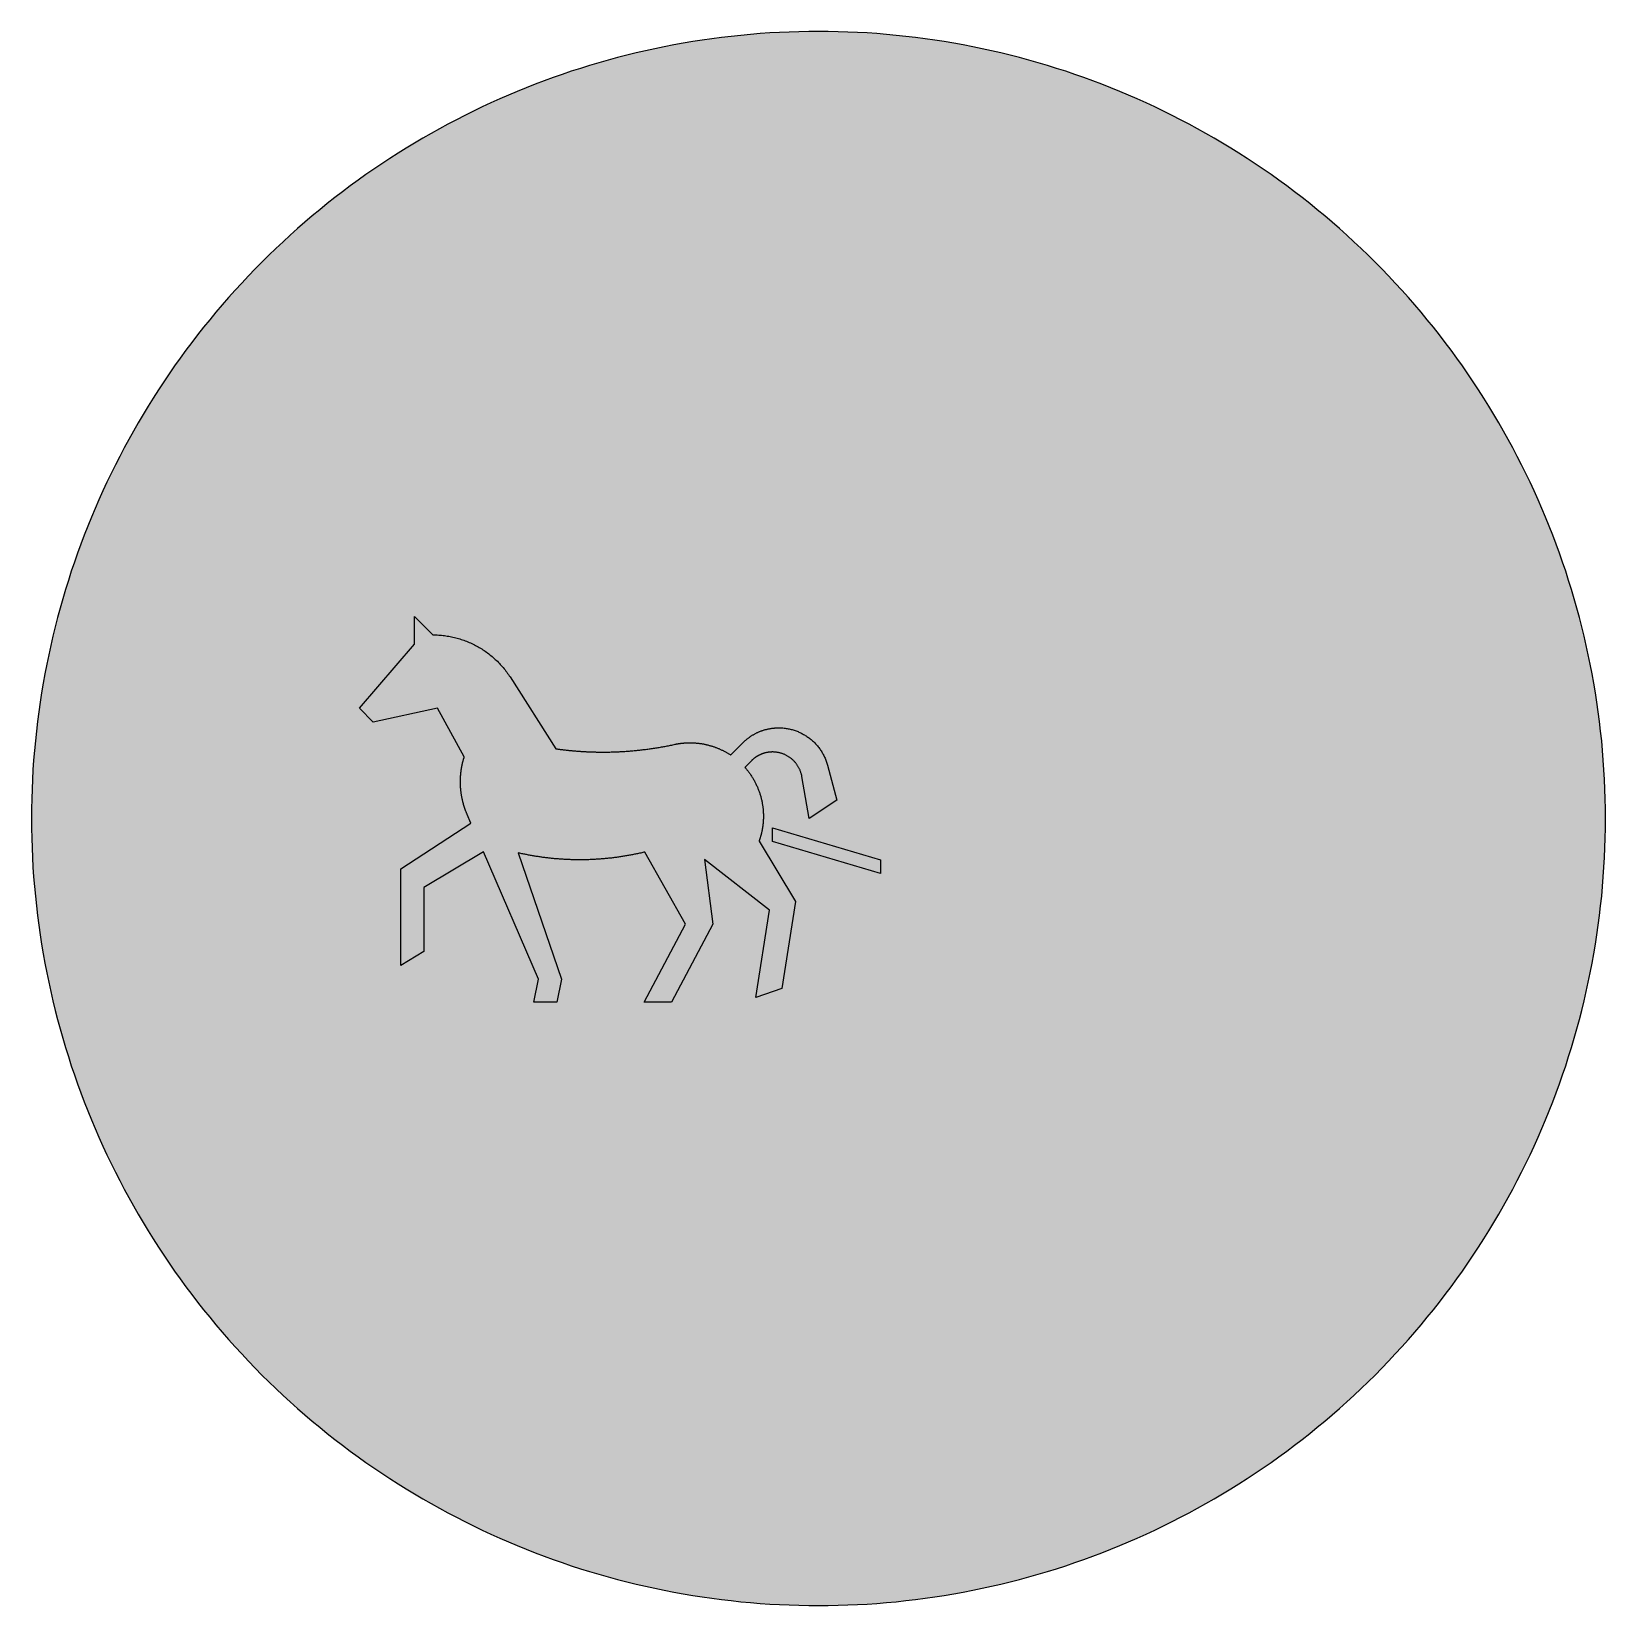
# Model space of a CAD drawing. Header units: millimetres. Extents: x 0 to 212, y 0 to 212.
import ezdxf

# ---------------------------------------------------------------- set-up
doc = ezdxf.new("R2010")
doc.units = ezdxf.units.MM

msp = doc.modelspace()

# ---------------------------------------------------------------- hatches: boundary and pattern name
for color, points in [(254, [(211.7189, 105.8869), (211.709, 107.2007), (211.6861, 108.5139), (211.6455, 109.8245), (211.5871, 111.1326), (211.5134, 112.4407), (211.4245, 113.7437), (211.3204, 115.0468), (211.201, 116.3447), (211.0638, 117.6426), (210.9114, 118.9355), (210.7413, 120.2258), (210.5584, 121.5136), (210.3577, 122.7988), (210.1418, 124.079), (209.9107, 125.3566), (209.6643, 126.6292), (209.4027, 127.8992), (209.1258, 129.1641), (208.8337, 130.4239), (208.5264, 131.6812), (208.2038, 132.936), (207.866, 134.1831), (207.5104, 135.4277), (207.1421, 136.6647), (206.7611, 137.8991), (206.3623, 139.1285), (205.9483, 140.3502), (205.5216, 141.5694), (205.0771, 142.781), (204.6199, 143.9901), (204.1474, 145.1915), (203.6623, 146.3853), (203.1619, 147.574), (202.6463, 148.7576), (202.1154, 149.9362), (201.5693, 151.1046), (201.0105, 152.2705), (200.439, 153.4262), (199.8523, 154.5768), (199.2503, 155.7198), (198.6356, 156.8577), (198.0057, 157.9855), (197.3605, 159.1081), (196.7052, 160.2232), (196.0321, 161.3281), (195.3489, 162.4279), (194.6504, 163.5176), (193.9366, 164.6022), (193.2102, 165.6766), (192.471, 166.7434), (191.7167, 167.8), (190.9521, 168.849), (190.1698, 169.8904), (189.3773, 170.9217), (188.5696, 171.9428), (187.7517, 172.9562), (186.9161, 173.9621), (186.0702, 174.9552), (185.2117, 175.9407), (184.338, 176.9161), (183.454, 177.8838), (182.5549, 178.8389), (181.643, 179.7837), (180.721, 180.7185), (179.7837, 181.643), (178.8389, 182.5549), (177.8838, 183.454), (176.9161, 184.338), (175.9407, 185.2117), (174.9552, 186.0702), (173.9621, 186.9161), (172.9562, 187.7492), (171.9428, 188.5696), (170.9217, 189.3773), (169.8904, 190.1698), (168.849, 190.9496), (167.8, 191.7167), (166.7408, 192.471), (165.6766, 193.2102), (164.6022, 193.9366), (163.5176, 194.6504), (162.4279, 195.3489), (161.3281, 196.0321), (160.2232, 196.7052), (159.1081, 197.3631), (157.9855, 198.0057), (156.8577, 198.6356), (155.7198, 199.2503), (154.5768, 199.8523), (153.4262, 200.439), (152.2705, 201.0131), (151.1046, 201.5719), (149.9362, 202.1154), (148.7576, 202.6463), (147.574, 203.1619), (146.3853, 203.6623), (145.1889, 204.15), (143.9875, 204.6199), (142.781, 205.0796), (141.5694, 205.5216), (140.3502, 205.9483), (139.1285, 206.3623), (137.8991, 206.7611), (136.6647, 207.1446), (135.4252, 207.5129), (134.1831, 207.866), (132.9334, 208.2038), (131.6812, 208.5264), (130.4239, 208.8337), (129.1641, 209.1284), (127.8966, 209.4052), (126.6292, 209.6668), (125.3541, 209.9132), (124.0765, 210.1444), (122.7963, 210.3603), (121.5136, 210.5584), (120.2258, 210.7438), (118.9355, 210.9114), (117.6401, 211.0638), (116.3447, 211.201), (115.0468, 211.3229), (113.7437, 211.4271), (112.4382, 211.516), (111.1326, 211.5896), (109.8245, 211.6455), (108.5113, 211.6861), (107.1982, 211.7115), (105.885, 211.7192), (104.5693, 211.7115), (103.2561, 211.6861), (101.9454, 211.6455), (100.6373, 211.5896), (99.3292, 211.516), (98.0262, 211.4271), (96.7232, 211.3229), (95.4253, 211.201), (94.1273, 211.0638), (92.8345, 210.9114), (91.5441, 210.7438), (90.2564, 210.5584), (88.9711, 210.3603), (87.691, 210.1444), (86.4133, 209.9132), (85.1408, 209.6668), (83.8708, 209.4052), (82.6059, 209.1284), (81.346, 208.8337), (80.0887, 208.5264), (78.834, 208.2038), (77.5868, 207.866), (76.3422, 207.5129), (75.1053, 207.1446), (73.8708, 206.7611), (72.6415, 206.3623), (71.4197, 205.9483), (70.2005, 205.5216), (68.9889, 205.0796), (67.7799, 204.6199), (66.5785, 204.15), (65.3847, 203.6623), (64.196, 203.1619), (63.0123, 202.6463), (61.8338, 202.1154), (60.6628, 201.5719), (59.4995, 201.0131), (58.3438, 200.439), (57.1932, 199.8523), (56.0502, 199.2503), (54.9123, 198.6356), (53.7845, 198.0057), (52.6618, 197.3631), (51.5468, 196.7052), (50.4419, 196.0321), (49.342, 195.3489), (48.2524, 194.6504), (47.1678, 193.9366), (46.0934, 193.2102), (45.0266, 192.471), (43.9699, 191.7167), (42.9209, 190.9496), (41.8795, 190.1698), (40.8483, 189.3773), (39.8272, 188.5696), (38.8137, 187.7492), (37.8079, 186.9161), (36.8148, 186.0702), (35.8292, 185.2117), (34.8539, 184.338), (33.8861, 183.454), (32.9311, 182.5549), (31.9862, 181.643), (31.049, 180.7185), (30.1269, 179.7837), (29.2151, 178.8389), (28.3159, 177.8838), (27.432, 176.9161), (26.5582, 175.9407), (25.6997, 174.9552), (24.8539, 173.9621), (24.0208, 172.9562), (23.2004, 171.9428), (22.3926, 170.9217), (21.6002, 169.8904), (20.8204, 168.849), (20.0533, 167.8), (19.2989, 166.7434), (18.5598, 165.6766), (17.8333, 164.6022), (17.1196, 163.5176), (16.4211, 162.4279), (15.7378, 161.3281), (15.0647, 160.2232), (14.4069, 159.1081), (13.7643, 157.9855), (13.1343, 156.8577), (12.5197, 155.7198), (11.9177, 154.5768), (11.3309, 153.4262), (10.7569, 152.2705), (10.1981, 151.1046), (9.6545, 149.9362), (9.1237, 148.7576), (8.6081, 147.574), (8.1077, 146.3853), (7.62, 145.1915), (7.1501, 143.9901), (6.6904, 142.781), (6.2484, 141.5694), (5.8217, 140.3502), (5.4077, 139.1285), (5.0089, 137.8991), (4.6253, 136.6647), (4.257, 135.4277), (3.904, 134.1831), (3.5662, 132.936), (3.2436, 131.6812), (2.9362, 130.4239), (2.6416, 129.1641), (2.3647, 127.8992), (2.1031, 126.6292), (1.8567, 125.3566), (1.6256, 124.079), (1.4097, 122.7988), (1.2116, 121.5136), (1.0262, 120.2258), (0.8585, 118.9355), (0.7061, 117.6426), (0.569, 116.3447), (0.447, 115.0468), (0.3429, 113.7437), (0.254, 112.4407), (0.1803, 111.1326), (0.1245, 109.8245), (0.0838, 108.5139), (0.0584, 107.2007), (0.0508, 105.885), (0.0584, 104.5718), (0.0838, 103.2586), (0.1245, 101.9454), (0.1803, 100.6373), (0.254, 99.3318), (0.3429, 98.0262), (0.447, 96.7232), (0.569, 95.4253), (0.7061, 94.1299), (0.8585, 92.8345), (1.0262, 91.5441), (1.2116, 90.2564), (1.4097, 88.9737), (1.6256, 87.6935), (1.8567, 86.4159), (2.1031, 85.1408), (2.3647, 83.8733), (2.6416, 82.6059), (2.9362, 81.346), (3.2436, 80.0887), (3.5662, 78.8365), (3.904, 77.5868), (4.257, 76.3448), (4.6253, 75.1053), (5.0089, 73.8708), (5.4077, 72.6415), (5.8217, 71.4197), (6.2484, 70.2005), (6.6904, 68.9889), (7.1501, 67.7824), (7.62, 66.581), (8.1077, 65.3847), (8.6081, 64.196), (9.1237, 63.0123), (9.6545, 61.8338), (10.1981, 60.6654), (10.7569, 59.4995), (11.3309, 58.3438), (11.9177, 57.1932), (12.5197, 56.0502), (13.1343, 54.9123), (13.7643, 53.7845), (14.4069, 52.6618), (15.0647, 51.5468), (15.7378, 50.4419), (16.4211, 49.342), (17.1196, 48.2524), (17.8333, 47.1678), (18.5598, 46.0934), (19.2989, 45.0291), (20.0533, 43.9699), (20.8204, 42.9209), (21.6002, 41.8795), (22.3926, 40.8483), (23.2004, 39.8272), (24.0208, 38.8137), (24.8539, 37.8079), (25.6997, 36.8148), (26.5582, 35.8292), (27.432, 34.8539), (28.3159, 33.8861), (29.2151, 32.9311), (30.1269, 31.9862), (31.049, 31.049), (31.9862, 30.1269), (32.9311, 29.2151), (33.8861, 28.3159), (34.8539, 27.432), (35.8292, 26.5582), (36.8148, 25.6997), (37.8079, 24.8539), (38.8137, 24.0182), (39.8272, 23.2004), (40.8483, 22.3926), (41.8795, 21.6002), (42.9209, 20.8178), (43.9699, 20.0533), (45.0266, 19.2989), (46.0934, 18.5598), (47.1678, 17.8333), (48.2524, 17.1196), (49.342, 16.4211), (50.4419, 15.7378), (51.5468, 15.0647), (52.6618, 14.4094), (53.7845, 13.7643), (54.9123, 13.1343), (56.0502, 12.5197), (57.1932, 11.9177), (58.3438, 11.3309), (59.4995, 10.7594), (60.6628, 10.2006), (61.8338, 9.6545), (63.0123, 9.1237), (64.196, 8.6081), (65.3847, 8.1077), (66.5785, 7.6225), (67.7799, 7.1501), (68.9889, 6.6929), (70.2005, 6.2484), (71.4197, 5.8217), (72.6415, 5.4077), (73.8708, 5.0089), (75.1053, 4.6279), (76.3422, 4.2596), (77.5868, 3.904), (78.834, 3.5662), (80.0887, 3.2436), (81.346, 2.9362), (82.6059, 2.6441), (83.8708, 2.3673), (85.1408, 2.1057), (86.4133, 1.8593), (87.691, 1.6281), (88.9711, 1.4122), (90.2564, 1.2116), (91.5441, 1.0287), (92.8345, 0.8585), (94.1273, 0.7061), (95.4253, 0.569), (96.7232, 0.4496), (98.0262, 0.3454), (99.3292, 0.2565), (100.6373, 0.1829), (101.9454, 0.1245), (103.2561, 0.0838), (104.5693, 0.061), (105.885, 0.0533), (107.1982, 0.061), (108.5113, 0.0838), (109.8245, 0.1245), (111.1326, 0.1829), (112.4382, 0.2565), (113.7437, 0.3454), (115.0468, 0.4496), (116.3447, 0.569), (117.6401, 0.7061), (118.9355, 0.8585), (120.2258, 1.0287), (121.5136, 1.2116), (122.7963, 1.4122), (124.0765, 1.6281), (125.3541, 1.8593), (126.6292, 2.1057), (127.8966, 2.3673), (129.1641, 2.6441), (130.4239, 2.9362), (131.6812, 3.2436), (132.9334, 3.5662), (134.1831, 3.904), (135.4252, 4.2596), (136.6647, 4.6279), (137.8991, 5.0089), (139.1285, 5.4077), (140.3502, 5.8217), (141.5694, 6.2484), (142.781, 6.6929), (143.9875, 7.1501), (145.1889, 7.6225), (146.3853, 8.1077), (147.574, 8.6081), (148.7576, 9.1237), (149.9362, 9.6545), (151.1046, 10.2006), (152.2705, 10.7594), (153.4262, 11.3309), (154.5768, 11.9177), (155.7198, 12.5197), (156.8577, 13.1343), (157.9855, 13.7643), (159.1081, 14.4094), (160.2232, 15.0647), (161.3281, 15.7378), (162.4279, 16.4211), (163.5176, 17.1196), (164.6022, 17.8333), (165.6766, 18.5598), (166.7408, 19.2989), (167.8, 20.0533), (168.849, 20.8178), (169.8904, 21.6002), (170.9217, 22.3926), (171.9428, 23.2004), (172.9562, 24.0182), (173.9621, 24.8539), (174.9552, 25.6997), (175.9407, 26.5582), (176.9161, 27.432), (177.8838, 28.3159), (178.8389, 29.2151), (179.7837, 30.1269), (180.721, 31.049), (181.643, 31.9862), (182.5549, 32.9311), (183.454, 33.8861), (184.338, 34.8539), (185.2117, 35.8292), (186.0702, 36.8148), (186.9161, 37.8079), (187.7517, 38.8137), (188.5696, 39.8272), (189.3773, 40.8483), (190.1698, 41.8795), (190.9521, 42.9209), (191.7167, 43.9699), (192.471, 45.0291), (193.2102, 46.0934), (193.9366, 47.1678), (194.6504, 48.2524), (195.3489, 49.342), (196.0321, 50.4419), (196.7052, 51.5468), (197.3605, 52.6618), (198.0057, 53.7845), (198.6356, 54.9123), (199.2503, 56.0502), (199.8523, 57.1932), (200.439, 58.3438), (201.0105, 59.4995), (201.5693, 60.6654), (202.1154, 61.8338), (202.6463, 63.0123), (203.1619, 64.196), (203.6623, 65.3847), (204.1474, 66.581), (204.6199, 67.7824), (205.0771, 68.9889), (205.5216, 70.2005), (205.9483, 71.4197), (206.3623, 72.6415), (206.7611, 73.8708), (207.1421, 75.1053), (207.5104, 76.3448), (207.866, 77.5868), (208.2038, 78.8365), (208.5264, 80.0887), (208.8337, 81.346), (209.1258, 82.6059), (209.4027, 83.8733), (209.6643, 85.1408), (209.9107, 86.4159), (210.1418, 87.6935), (210.3577, 88.9737), (210.5584, 90.2564), (210.7413, 91.5441), (210.9114, 92.8345), (211.0638, 94.1299), (211.201, 95.4253), (211.3204, 96.7232), (211.4245, 98.0262), (211.5134, 99.3318), (211.5871, 100.6373), (211.6455, 101.9454), (211.6861, 103.2586), (211.709, 104.5718), (211.7166, 105.885)]), (59, [(49.7057, 86.1314), (49.7057, 99.096), (59.1414, 105.2696), (58.6465, 106.4105), (58.6181, 106.4743), (58.5902, 106.5403), (58.5622, 106.6063), (58.5343, 106.6724), (58.5089, 106.7384), (58.4835, 106.8045), (58.4581, 106.8705), (58.4327, 106.9365), (58.4073, 107.0026), (58.3844, 107.0712), (58.359, 107.1372), (58.3362, 107.2032), (58.3133, 107.2718), (58.2905, 107.3379), (58.2701, 107.4064), (58.2473, 107.4725), (58.227, 107.5411), (58.2066, 107.6096), (58.1863, 107.6757), (58.166, 107.7443), (58.1457, 107.8128), (58.1279, 107.8814), (58.1076, 107.95), (58.0898, 108.0186), (58.072, 108.0872), (58.0542, 108.1557), (58.039, 108.2243), (58.0212, 108.2929), (58.006, 108.3615), (57.9907, 108.4301), (57.9755, 108.5012), (57.9603, 108.5698), (57.9476, 108.6383), (57.9323, 108.7095), (57.9196, 108.778), (57.9069, 108.8492), (57.8942, 108.9177), (57.8841, 108.9863), (57.8714, 109.0574), (57.8612, 109.1286), (57.851, 109.1971), (57.8409, 109.2683), (57.8307, 109.3368), (57.8206, 109.408), (57.8129, 109.4791), (57.8028, 109.5477), (57.7952, 109.6188), (57.7875, 109.6899), (57.7825, 109.761), (57.7748, 109.8321), (57.7698, 109.9007), (57.7621, 109.9718), (57.7571, 110.043), (57.752, 110.1141), (57.7494, 110.1852), (57.7444, 110.2563), (57.7418, 110.3274), (57.7393, 110.3986), (57.7367, 110.4697), (57.7342, 110.5408), (57.7317, 110.6119), (57.7317, 110.683), (57.7291, 110.7542), (57.7291, 110.8253), (57.7291, 110.8786), (57.7317, 110.932), (57.7317, 110.9828), (57.7317, 111.0361), (57.7342, 111.0894), (57.7342, 111.1428), (57.7367, 111.1961), (57.7393, 111.2495), (57.7393, 111.3028), (57.7418, 111.3536), (57.7444, 111.4069), (57.7494, 111.4603), (57.752, 111.5136), (57.7545, 111.567), (57.7596, 111.6203), (57.7621, 111.6711), (57.7672, 111.7244), (57.7723, 111.7778), (57.7748, 111.8311), (57.7799, 111.8845), (57.785, 111.9353), (57.7926, 111.9886), (57.7977, 112.0419), (57.8028, 112.0953), (57.8104, 112.1461), (57.8155, 112.1994), (57.8231, 112.2528), (57.8282, 112.3036), (57.8358, 112.3569), (57.8434, 112.4102), (57.851, 112.461), (57.8587, 112.5144), (57.8688, 112.5677), (57.8764, 112.6185), (57.8841, 112.6719), (57.8942, 112.7227), (57.9044, 112.776), (57.912, 112.8268), (57.9222, 112.8801), (57.9323, 112.9309), (57.9425, 112.9843), (57.9526, 113.0351), (57.9628, 113.0884), (57.9755, 113.1392), (57.9857, 113.19), (57.9984, 113.2434), (58.0085, 113.2942), (58.0212, 113.3475), (58.0339, 113.3983), (58.0466, 113.4491), (58.0593, 113.4999), (58.072, 113.5532), (58.0847, 113.604), (58.0974, 113.6548), (58.1127, 113.7056), (58.1254, 113.7564), (58.1406, 113.8098), (58.1533, 113.8606), (58.1685, 113.9114), (58.1838, 113.9622), (58.199, 114.013), (58.2143, 114.0638), (58.2295, 114.1146), (58.2447, 114.1654), (54.6446, 120.7036), (46.0015, 118.8515), (44.1494, 120.7036), (51.5578, 129.3467), (51.5578, 133.0508), (54.0272, 130.5814), (54.2214, 130.5789), (54.4195, 130.5738), (54.6151, 130.5662), (54.8107, 130.556), (55.0037, 130.5408), (55.1993, 130.5255), (55.3923, 130.5052), (55.5854, 130.4823), (55.7759, 130.4544), (55.9689, 130.4265), (56.1594, 130.3934), (56.3499, 130.3604), (56.5379, 130.3223), (56.7258, 130.2817), (56.9138, 130.2385), (57.1017, 130.1902), (57.2872, 130.142), (57.4726, 130.0912), (57.6555, 130.0353), (57.8383, 129.9769), (58.0187, 129.9159), (58.199, 129.8524), (58.3794, 129.7864), (58.5572, 129.7178), (58.735, 129.6467), (58.9102, 129.573), (59.0855, 129.4968), (59.2607, 129.4155), (59.4309, 129.3343), (59.6036, 129.2479), (59.7738, 129.1615), (59.9415, 129.0701), (60.1066, 128.9787), (60.2742, 128.8821), (60.4368, 128.7856), (60.5993, 128.684), (60.7593, 128.5824), (60.9194, 128.4757), (61.0768, 128.3691), (61.2343, 128.2598), (61.3867, 128.1455), (61.5391, 128.0312), (61.6915, 127.9119), (61.8414, 127.7925), (61.9887, 127.6706), (62.1335, 127.5461), (62.2783, 127.4191), (62.4205, 127.2896), (62.5602, 127.1575), (62.6974, 127.0229), (62.8345, 126.8857), (62.9666, 126.7485), (63.0987, 126.6063), (63.2308, 126.4641), (63.3578, 126.3193), (63.4822, 126.172), (63.6067, 126.0221), (63.7286, 125.8697), (63.848, 125.7148), (63.9648, 125.5598), (64.0791, 125.3998), (64.1909, 125.2398), (64.3026, 125.0772), (64.4093, 124.9147), (70.5541, 115.2645), (70.6526, 115.25), (70.7492, 115.2373), (70.8482, 115.222), (70.9473, 115.2093), (71.0463, 115.1966), (71.1454, 115.1839), (71.2419, 115.1712), (71.341, 115.1585), (71.44, 115.1484), (71.5391, 115.1357), (71.6382, 115.123), (71.7372, 115.1128), (71.8363, 115.1026), (71.9353, 115.0899), (72.0344, 115.0798), (72.1335, 115.0696), (72.2325, 115.0595), (72.329, 115.0493), (72.4281, 115.0391), (72.5272, 115.029), (72.6262, 115.0214), (72.7253, 115.0112), (72.8243, 115.001), (72.9234, 114.9934), (73.0225, 114.9858), (73.1215, 114.9756), (73.2206, 114.968), (73.3196, 114.9604), (73.4187, 114.9528), (73.5178, 114.9452), (73.6194, 114.9375), (73.7184, 114.9299), (73.8175, 114.9248), (73.9165, 114.9172), (74.0156, 114.9096), (74.1147, 114.9045), (74.2137, 114.8994), (74.3128, 114.8918), (74.4118, 114.8867), (74.5109, 114.8817), (74.61, 114.8766), (74.709, 114.8715), (74.8106, 114.8664), (74.9097, 114.8639), (75.0087, 114.8588), (75.1078, 114.8537), (75.2069, 114.8512), (75.3059, 114.8461), (75.405, 114.8436), (75.504, 114.841), (75.6056, 114.8385), (75.7047, 114.8359), (75.8038, 114.8334), (75.9028, 114.8309), (76.0019, 114.8283), (76.1009, 114.8258), (76.2, 114.8258), (76.3016, 114.8232), (76.4007, 114.8232), (76.4997, 114.8207), (76.5988, 114.8207), (76.6978, 114.8207), (76.7969, 114.8207), (76.896, 114.8182), (77.0534, 114.8207), (77.2084, 114.8207), (77.3633, 114.8207), (77.5183, 114.8232), (77.6757, 114.8258), (77.8307, 114.8283), (77.9856, 114.8334), (78.1406, 114.8359), (78.2955, 114.841), (78.453, 114.8461), (78.6079, 114.8512), (78.7629, 114.8588), (78.9178, 114.8639), (79.0727, 114.8715), (79.2277, 114.8791), (79.3826, 114.8867), (79.5376, 114.8969), (79.6925, 114.9045), (79.85, 114.9147), (80.0049, 114.9248), (80.1599, 114.935), (80.3148, 114.9477), (80.4697, 114.9604), (80.6247, 114.9731), (80.7771, 114.9858), (80.932, 114.9985), (81.087, 115.0112), (81.2419, 115.0264), (81.3968, 115.0417), (81.5518, 115.0569), (81.7067, 115.0747), (81.8617, 115.0899), (82.0141, 115.1077), (82.169, 115.1255), (82.3239, 115.1433), (82.4789, 115.1611), (82.6313, 115.1814), (82.7862, 115.2017), (82.9412, 115.222), (83.0936, 115.2423), (83.2485, 115.2627), (83.4009, 115.2855), (83.5558, 115.3084), (83.7082, 115.3312), (83.8632, 115.3541), (84.0156, 115.3795), (84.1705, 115.4024), (84.3229, 115.4278), (84.4753, 115.4532), (84.6303, 115.4786), (84.7827, 115.5065), (84.9351, 115.5344), (85.0875, 115.5598), (85.2424, 115.5903), (85.3948, 115.6183), (85.5472, 115.6462), (85.6996, 115.6767), (85.852, 115.7072), (86.0044, 115.7376), (86.1568, 115.7681), (86.3092, 115.8011), (86.4616, 115.8342), (86.614, 115.8672), (86.7664, 115.9002), (86.808, 115.9094), (86.835, 115.9129), (86.8629, 115.918), (86.8909, 115.9231), (86.9188, 115.9281), (86.9467, 115.9332), (86.9721, 115.9383), (87.0001, 115.9408), (87.028, 115.9459), (87.056, 115.951), (87.0839, 115.9561), (87.1118, 115.9586), (87.1398, 115.9637), (87.1677, 115.9688), (87.1957, 115.9713), (87.2236, 115.9764), (87.2515, 115.9789), (87.2795, 115.984), (87.3074, 115.9866), (87.3354, 115.9916), (87.3633, 115.9942), (87.3912, 115.9967), (87.4192, 116.0018), (87.4471, 116.0043), (87.4751, 116.0069), (87.503, 116.012), (87.5309, 116.0145), (87.5589, 116.017), (87.5868, 116.0196), (87.6148, 116.0221), (87.6427, 116.0247), (87.6706, 116.0272), (87.6986, 116.0297), (87.7265, 116.0323), (87.7545, 116.0348), (87.7824, 116.0374), (87.8103, 116.0399), (87.8383, 116.0424), (87.8662, 116.045), (87.8942, 116.0475), (87.9221, 116.0501), (87.95, 116.0501), (87.9805, 116.0526), (88.0085, 116.0551), (88.0364, 116.0551), (88.0643, 116.0577), (88.0923, 116.0602), (88.1202, 116.0602), (88.1482, 116.0628), (88.1761, 116.0628), (88.204, 116.0653), (88.232, 116.0653), (88.2599, 116.0653), (88.2879, 116.0678), (88.3158, 116.0678), (88.3437, 116.0678), (88.3717, 116.0704), (88.4022, 116.0704), (88.4301, 116.0704), (88.458, 116.0704), (88.486, 116.0704), (88.5139, 116.0729), (88.5419, 116.0729), (88.5698, 116.0729), (88.5977, 116.0729), (88.6892, 116.0729), (88.7806, 116.0704), (88.8721, 116.0678), (88.9635, 116.0653), (89.0524, 116.0628), (89.1438, 116.0577), (89.2353, 116.0526), (89.3242, 116.045), (89.4156, 116.0374), (89.5071, 116.0297), (89.596, 116.0221), (89.6874, 116.012), (89.7763, 116.0018), (89.8652, 115.9916), (89.9566, 115.9789), (90.0455, 115.9662), (90.1344, 115.951), (90.2233, 115.9383), (90.3122, 115.9231), (90.4011, 115.9053), (90.49, 115.89), (90.5789, 115.8723), (90.6678, 115.8519), (90.7567, 115.8342), (90.8431, 115.8138), (90.932, 115.7935), (91.0184, 115.7707), (91.1073, 115.7478), (91.1936, 115.7249), (91.28, 115.7021), (91.3689, 115.6767), (91.4552, 115.6513), (91.5416, 115.6233), (91.6254, 115.5954), (91.7118, 115.5675), (91.7981, 115.5395), (91.882, 115.509), (91.9683, 115.4786), (92.0521, 115.4481), (92.136, 115.4176), (92.2223, 115.3846), (92.3061, 115.3516), (92.3874, 115.316), (92.4712, 115.2804), (92.5551, 115.2449), (92.6363, 115.2093), (92.7202, 115.1712), (92.8014, 115.1331), (92.8827, 115.095), (92.964, 115.0544), (93.0453, 115.0137), (93.1266, 114.9731), (93.2078, 114.9325), (93.2866, 114.8893), (93.3679, 114.8461), (93.4466, 114.8004), (93.5253, 114.7572), (93.6041, 114.7115), (93.6803, 114.6632), (93.759, 114.6175), (93.8378, 114.5692), (93.914, 114.521), (93.9902, 114.4702), (94.0664, 114.4219), (95.7365, 116.0911), (95.7961, 116.1491), (95.8571, 116.2075), (95.918, 116.266), (95.979, 116.3218), (96.0425, 116.3777), (96.106, 116.4336), (96.1695, 116.4869), (96.233, 116.5403), (96.299, 116.5936), (96.3651, 116.647), (96.4311, 116.6978), (96.4971, 116.746), (96.5657, 116.7968), (96.6318, 116.8451), (96.7003, 116.8908), (96.7689, 116.9391), (96.84, 116.9848), (96.9086, 117.028), (96.9797, 117.0737), (97.0509, 117.1169), (97.122, 117.1575), (97.1956, 117.2007), (97.2668, 117.2413), (97.3404, 117.2794), (97.4141, 117.3175), (97.4877, 117.3556), (97.5614, 117.3937), (97.6351, 117.4293), (97.7113, 117.4648), (97.7875, 117.4979), (97.8637, 117.5309), (97.9399, 117.5639), (98.0161, 117.5944), (98.0923, 117.6249), (98.171, 117.6528), (98.2472, 117.6833), (98.3259, 117.7087), (98.4047, 117.7366), (98.4834, 117.762), (98.5622, 117.7874), (98.6434, 117.8103), (98.7222, 117.8331), (98.8009, 117.8535), (98.8822, 117.8738), (98.9635, 117.8941), (99.0448, 117.9144), (99.126, 117.9322), (99.2073, 117.9474), (99.2886, 117.9652), (99.3699, 117.9779), (99.4537, 117.9932), (99.535, 118.0059), (99.6163, 118.016), (99.7001, 118.0287), (99.7839, 118.0389), (99.8652, 118.0465), (99.949, 118.0541), (100.0328, 118.0617), (100.1166, 118.0668), (100.2005, 118.0719), (100.2843, 118.0744), (100.3681, 118.077), (100.4545, 118.0795), (100.5383, 118.0795), (100.6805, 118.0795), (100.8253, 118.0744), (100.9675, 118.0668), (101.1098, 118.0567), (101.2495, 118.0414), (101.3917, 118.0262), (101.5314, 118.0084), (101.6686, 117.9855), (101.8083, 117.9601), (101.9454, 117.9322), (102.0801, 117.9017), (102.2147, 117.8687), (102.3493, 117.8331), (102.4839, 117.795), (102.616, 117.7544), (102.7481, 117.7112), (102.8776, 117.6655), (103.0072, 117.6147), (103.1342, 117.5639), (103.2612, 117.5106), (103.3856, 117.4547), (103.5101, 117.3963), (103.632, 117.3328), (103.7539, 117.2693), (103.8733, 117.2032), (103.9927, 117.1346), (104.1095, 117.0635), (104.2238, 116.9924), (104.3381, 116.9162), (104.4524, 116.8375), (104.5616, 116.7587), (104.6709, 116.6774), (104.7801, 116.5911), (104.8842, 116.5047), (104.9884, 116.4184), (105.0925, 116.3269), (105.1916, 116.2329), (105.2906, 116.139), (105.3871, 116.0424), (105.4837, 115.9434), (105.5751, 115.8418), (105.6665, 115.7402), (105.7554, 115.636), (105.8418, 115.5294), (105.9282, 115.4201), (106.0094, 115.3109), (106.0907, 115.1992), (106.1695, 115.0849), (106.2457, 114.9706), (106.3193, 114.8512), (106.3904, 114.7343), (106.459, 114.6124), (106.5276, 114.4905), (106.5911, 114.366), (106.6546, 114.2416), (106.713, 114.1146), (106.7689, 113.985), (106.8248, 113.8555), (106.8756, 113.7234), (106.9264, 113.5913), (106.9721, 113.4567), (107.0178, 113.3221), (107.0585, 113.1849), (107.0966, 113.0452), (108.355, 108.3564), (104.6508, 105.8869), (103.6588, 111.5162), (103.6396, 111.6051), (103.6218, 111.694), (103.6015, 111.7803), (103.5787, 111.8692), (103.5558, 111.9556), (103.5279, 112.0394), (103.4999, 112.1258), (103.4694, 112.207), (103.439, 112.2909), (103.4059, 112.3721), (103.3704, 112.4534), (103.3348, 112.5322), (103.2967, 112.6109), (103.2561, 112.6896), (103.2154, 112.7658), (103.1723, 112.842), (103.1265, 112.9182), (103.0808, 112.9894), (103.0326, 113.063), (102.9843, 113.1341), (102.9335, 113.2053), (102.8802, 113.2738), (102.8268, 113.3399), (102.7709, 113.4085), (102.7151, 113.472), (102.6592, 113.5355), (102.5982, 113.599), (102.5398, 113.6599), (102.4763, 113.7209), (102.4153, 113.7793), (102.3493, 113.8377), (102.2858, 113.8936), (102.2198, 113.9469), (102.1512, 114.0003), (102.0826, 114.0511), (102.0115, 114.1019), (101.9404, 114.1501), (101.8692, 114.1984), (101.7956, 114.2441), (101.7219, 114.2873), (101.6483, 114.3305), (101.5721, 114.3711), (101.4933, 114.4118), (101.4171, 114.4499), (101.3384, 114.4854), (101.2596, 114.5184), (101.1784, 114.5515), (101.0971, 114.5845), (101.0158, 114.6124), (100.932, 114.6404), (100.8482, 114.6658), (100.7643, 114.6912), (100.678, 114.7115), (100.5942, 114.7318), (100.5078, 114.7521), (100.4214, 114.7674), (100.3325, 114.7826), (100.2436, 114.7953), (100.1573, 114.8055), (100.0658, 114.8156), (99.9769, 114.8232), (99.888, 114.8283), (99.7966, 114.8309), (99.7052, 114.8309), (99.6544, 114.8309), (99.6061, 114.8309), (99.5553, 114.8283), (99.507, 114.8258), (99.4562, 114.8232), (99.408, 114.8207), (99.3572, 114.8156), (99.3089, 114.8131), (99.2607, 114.808), (99.2099, 114.8004), (99.1616, 114.7953), (99.1133, 114.7877), (99.0651, 114.7801), (99.0168, 114.7724), (98.966, 114.7623), (98.9178, 114.7547), (98.872, 114.7445), (98.8238, 114.7343), (98.7755, 114.7216), (98.7273, 114.7115), (98.679, 114.6988), (98.6333, 114.6861), (98.585, 114.6734), (98.5393, 114.6581), (98.491, 114.6429), (98.4453, 114.6277), (98.3996, 114.6124), (98.3513, 114.5972), (98.3056, 114.5794), (98.2599, 114.5616), (98.2142, 114.5438), (98.171, 114.5261), (98.1253, 114.5083), (98.0796, 114.488), (98.0364, 114.4676), (97.9907, 114.4473), (97.9475, 114.4245), (97.9018, 114.4041), (97.8586, 114.3813), (97.8154, 114.3584), (97.7722, 114.3356), (97.729, 114.3102), (97.6884, 114.2873), (97.6452, 114.2619), (97.602, 114.2365), (97.5614, 114.2111), (97.5208, 114.1832), (97.4801, 114.1578), (97.4395, 114.1298), (97.3988, 114.1019), (97.3582, 114.0714), (97.3176, 114.0435), (97.2795, 114.013), (97.2388, 113.9825), (97.2007, 113.952), (97.1626, 113.9215), (97.1245, 113.8911), (97.0864, 113.858), (97.0483, 113.825), (97.0128, 113.792), (96.9747, 113.759), (96.9391, 113.7234), (96.9035, 113.6904), (96.868, 113.6548), (95.9764, 112.7647), (96.0501, 112.6795), (96.1238, 112.5931), (96.1974, 112.5068), (96.2685, 112.4179), (96.3397, 112.329), (96.4082, 112.2401), (96.4768, 112.1512), (96.5454, 112.0623), (96.6114, 111.9708), (96.6775, 111.8794), (96.741, 111.7854), (96.8045, 111.694), (96.8654, 111.6), (96.9264, 111.506), (96.9874, 111.4095), (97.0458, 111.3155), (97.1042, 111.219), (97.1601, 111.1225), (97.216, 111.0234), (97.2693, 110.9269), (97.3226, 110.8278), (97.3734, 110.7288), (97.4242, 110.6297), (97.475, 110.5281), (97.5233, 110.429), (97.569, 110.3274), (97.6173, 110.2258), (97.6605, 110.1217), (97.7062, 110.0201), (97.7468, 109.916), (97.79, 109.8118), (97.8306, 109.7077), (97.8687, 109.6035), (97.9068, 109.4994), (97.9424, 109.3927), (97.978, 109.2886), (98.0135, 109.1819), (98.0465, 109.0752), (98.0796, 108.9685), (98.11, 108.8593), (98.138, 108.7526), (98.1685, 108.6434), (98.1939, 108.5367), (98.2193, 108.4275), (98.2447, 108.3183), (98.2675, 108.2091), (98.2904, 108.0973), (98.3107, 107.9881), (98.331, 107.8789), (98.3488, 107.7671), (98.3666, 107.6554), (98.3844, 107.5461), (98.3971, 107.4344), (98.4123, 107.3226), (98.4225, 107.2109), (98.4352, 107.0991), (98.4453, 106.9848), (98.4529, 106.873), (98.4606, 106.7613), (98.4656, 106.647), (98.4707, 106.5352), (98.4733, 106.4209), (98.4758, 106.3066), (98.4758, 106.1949), (98.4758, 106.1415), (98.4758, 106.0882), (98.4758, 106.0348), (98.4733, 105.9815), (98.4733, 105.9256), (98.4707, 105.8723), (98.4682, 105.8189), (98.4656, 105.7656), (98.4631, 105.7123), (98.4606, 105.6589), (98.458, 105.6056), (98.4555, 105.5522), (98.4504, 105.4989), (98.4479, 105.4456), (98.4428, 105.3922), (98.4402, 105.3389), (98.4352, 105.2855), (98.4301, 105.2347), (98.425, 105.1814), (98.4174, 105.1281), (98.4123, 105.0747), (98.4072, 105.0214), (98.3996, 104.968), (98.392, 104.9147), (98.3869, 104.8639), (98.3793, 104.8106), (98.3717, 104.7572), (98.364, 104.7039), (98.3564, 104.6505), (98.3463, 104.5997), (98.3386, 104.5464), (98.3285, 104.4931), (98.3209, 104.4423), (98.3107, 104.3889), (98.3005, 104.3356), (98.2904, 104.2848), (98.2802, 104.2314), (98.2701, 104.1806), (98.2574, 104.1273), (98.2472, 104.074), (98.2345, 104.0232), (98.2243, 103.9724), (98.2116, 103.919), (98.1989, 103.8682), (98.1862, 103.8149), (98.1735, 103.7641), (98.1608, 103.7107), (98.1456, 103.6599), (98.1329, 103.6091), (98.1177, 103.5583), (98.105, 103.505), (98.0897, 103.4542), (98.0745, 103.4034), (98.0592, 103.3526), (98.044, 103.3018), (98.0288, 103.251), (98.011, 103.1977), (97.9957, 103.1469), (97.978, 103.0961), (97.9627, 103.0453), (97.9449, 102.9945), (97.9272, 102.9462), (97.9094, 102.8954), (97.8916, 102.8446), (102.7987, 94.7399), (100.9467, 83.01), (97.4439, 81.8099), (99.296, 93.5397), (90.5563, 100.3582), (91.6862, 91.6876), (86.13, 81.1925), (82.4258, 81.1925), (87.9821, 91.6876), (82.5087, 101.3725), (82.3747, 101.3384), (82.2401, 101.3079), (82.1055, 101.2774), (81.9709, 101.2444), (81.8363, 101.2165), (81.7016, 101.186), (81.567, 101.1555), (81.4324, 101.1276), (81.2978, 101.0996), (81.1632, 101.0717), (81.0285, 101.0437), (80.8939, 101.0183), (80.7593, 100.9929), (80.6221, 100.9675), (80.4875, 100.9421), (80.3529, 100.9167), (80.2157, 100.8913), (80.0811, 100.8685), (79.9465, 100.8456), (79.8093, 100.8228), (79.6747, 100.7999), (79.5376, 100.7796), (79.4029, 100.7593), (79.2658, 100.7364), (79.1312, 100.7186), (78.994, 100.6983), (78.8568, 100.678), (78.7222, 100.6602), (78.5851, 100.6424), (78.4479, 100.6246), (78.3107, 100.6069), (78.1761, 100.5916), (78.039, 100.5738), (77.9018, 100.5586), (77.7646, 100.5434), (77.6275, 100.5307), (77.4929, 100.5154), (77.3557, 100.5027), (77.2185, 100.49), (77.0814, 100.4773), (76.9442, 100.4646), (76.8071, 100.4519), (76.6699, 100.4418), (76.5327, 100.4316), (76.3956, 100.4214), (76.2584, 100.4113), (76.1213, 100.4037), (75.9841, 100.396), (75.8469, 100.3859), (75.7072, 100.3808), (75.5701, 100.3732), (75.4329, 100.3656), (75.2958, 100.3605), (75.1586, 100.3554), (75.0214, 100.3503), (74.8843, 100.3452), (74.7446, 100.3427), (74.6074, 100.3376), (74.4703, 100.3351), (74.3331, 100.3325), (74.1959, 100.3325), (74.0562, 100.33), (73.9191, 100.33), (73.7819, 100.33), (73.6498, 100.33), (73.5203, 100.33), (73.3882, 100.3325), (73.2587, 100.3325), (73.1266, 100.3351), (72.9971, 100.3376), (72.865, 100.3402), (72.7354, 100.3452), (72.6034, 100.3478), (72.4738, 100.3529), (72.3443, 100.3579), (72.2122, 100.363), (72.0827, 100.3681), (71.9506, 100.3757), (71.821, 100.3808), (71.6915, 100.3884), (71.5594, 100.396), (71.4299, 100.4037), (71.2978, 100.4138), (71.1683, 100.4214), (71.0387, 100.4316), (70.9092, 100.4418), (70.7771, 100.4519), (70.6476, 100.4621), (70.518, 100.4722), (70.3885, 100.4849), (70.2564, 100.4976), (70.1269, 100.5103), (69.9973, 100.523), (69.8678, 100.5357), (69.7382, 100.551), (69.6087, 100.5662), (69.4766, 100.5789), (69.3471, 100.5967), (69.2175, 100.6119), (69.088, 100.6272), (68.9585, 100.645), (68.8289, 100.6627), (68.6994, 100.6805), (68.5698, 100.6983), (68.4428, 100.7161), (68.3133, 100.7339), (68.1838, 100.7542), (68.0542, 100.7745), (67.9247, 100.7948), (67.7951, 100.8151), (67.6681, 100.838), (67.5386, 100.8583), (67.4091, 100.8812), (67.2821, 100.904), (67.1525, 100.9269), (67.023, 100.9498), (66.896, 100.9752), (66.7664, 100.998), (66.6394, 101.0234), (66.5099, 101.0488), (66.3829, 101.0742), (66.2534, 101.1022), (66.1264, 101.1276), (65.9994, 101.1555), (65.8698, 101.1834), (65.7428, 101.2114), (65.6158, 101.2393), (65.4863, 101.2698), (71.3133, 84.2793), (70.696, 81.1925), (67.6092, 81.1925), (68.2265, 84.2793), (60.8182, 101.3915), (52.7925, 96.6265), (52.7925, 87.9835)]), (59, [(114.2199, 98.4786), (99.7119, 102.8001), (99.7119, 104.6522), (114.2199, 100.3307)])]:
    msp.add_hatch(color=color).paths.add_polyline_path(points)
h = msp.add_hatch(color=22)
edge = h.paths.add_edge_path()
edge.add_line((206.4272, 105.8869), (206.4182, 107.1347))
edge.add_line((206.4182, 107.1347), (206.3953, 108.3818))
edge.add_line((206.3953, 108.3818), (206.3572, 109.6264))
edge.add_line((206.3572, 109.6264), (206.3013, 110.871))
edge.add_line((206.3013, 110.871), (206.2328, 112.1131))
edge.add_line((206.2328, 112.1131), (206.1489, 113.3526))
edge.add_line((206.1489, 113.3526), (206.0499, 114.5896))
edge.add_line((206.0499, 114.5896), (205.933, 115.824))
edge.add_line((205.933, 115.824), (205.8035, 117.0534))
edge.add_line((205.8035, 117.0534), (205.6587, 118.2827))
edge.add_line((205.6587, 118.2827), (205.4987, 119.5095))
edge.add_line((205.4987, 119.5095), (205.3234, 120.7313))
edge.add_line((205.3234, 120.7313), (205.1355, 121.953))
edge.add_line((205.1355, 121.953), (204.9297, 123.1697))
edge.add_line((204.9297, 123.1697), (204.7113, 124.3813))
edge.add_line((204.7113, 124.3813), (204.4776, 125.5928))
edge.add_line((204.4776, 125.5928), (204.2287, 126.7968))
edge.add_line((204.2287, 126.7968), (203.9645, 128.0008))
edge.add_line((203.9645, 128.0008), (203.6877, 129.1971))
edge.add_line((203.6877, 129.1971), (203.393, 130.3934))
edge.add_line((203.393, 130.3934), (203.0882, 131.5822))
edge.add_line((203.0882, 131.5822), (202.7657, 132.7683))
edge.add_line((202.7657, 132.7683), (202.4304, 133.9494))
edge.add_line((202.4304, 133.9494), (202.0799, 135.1255))
edge.add_line((202.0799, 135.1255), (201.7166, 136.2989))
edge.add_line((201.7166, 136.2989), (201.3382, 137.4648))
edge.add_line((201.3382, 137.4648), (200.9445, 138.6281))
edge.add_line((200.9445, 138.6281), (200.5381, 139.7864))
edge.add_line((200.5381, 139.7864), (200.119, 140.937))
edge.add_line((200.119, 140.937), (199.6846, 142.0851))
edge.add_line((199.6846, 142.0851), (199.2351, 143.2255))
edge.add_line((199.2351, 143.2255), (198.7728, 144.3609))
edge.add_line((198.7728, 144.3609), (198.2978, 145.4912))
edge.add_line((198.2978, 145.4912), (197.8076, 146.6139))
edge.add_line((197.8076, 146.6139), (197.3047, 147.734))
edge.add_line((197.3047, 147.734), (196.7865, 148.844))
edge.add_line((196.7865, 148.844), (196.2556, 149.9514))
edge.add_line((196.2556, 149.9514), (195.7121, 151.0513))
edge.add_line((195.7121, 151.0513), (195.1533, 152.1435))
edge.add_line((195.1533, 152.1435), (194.5818, 153.2306))
edge.add_line((194.5818, 153.2306), (193.9976, 154.3101))
edge.add_line((193.9976, 154.3101), (193.4007, 155.382))
edge.add_line((193.4007, 155.382), (192.7885, 156.4462))
edge.add_line((192.7885, 156.4462), (192.1637, 157.5054))
edge.add_line((192.1637, 157.5054), (191.5262, 158.557))
edge.add_line((191.5262, 158.557), (190.8759, 159.6009))
edge.add_line((190.8759, 159.6009), (190.2104, 160.6372))
edge.add_line((190.2104, 160.6372), (189.5348, 161.6659))
edge.add_line((189.5348, 161.6659), (188.8439, 162.687))
edge.add_line((188.8439, 162.687), (188.1429, 163.7005))
edge.add_line((188.1429, 163.7005), (187.4266, 164.7038))
edge.add_line((187.4266, 164.7038), (186.6976, 165.702))
edge.add_line((186.6976, 165.702), (185.9559, 166.69))
edge.add_line((185.9559, 166.69), (185.2041, 167.6705))
edge.add_line((185.2041, 167.6705), (184.437, 168.6408))
edge.add_line((184.437, 168.6408), (183.6572, 169.6034))
edge.add_line((183.6572, 169.6034), (182.8673, 170.5585))
edge.add_line((182.8673, 170.5585), (182.0621, 171.5033))
edge.add_line((182.0621, 171.5033), (181.2468, 172.4381))
edge.add_line((181.2468, 172.4381), (180.4162, 173.3652))
edge.add_line((180.4162, 173.3652), (179.5755, 174.2846))
edge.add_line((179.5755, 174.2846), (178.722, 175.1914))
edge.add_line((178.722, 175.1914), (177.8559, 176.0906))
edge.add_line((177.8559, 176.0906), (176.9796, 176.9796))
edge.add_line((176.9796, 176.9796), (176.0906, 177.8559))
edge.add_line((176.0906, 177.8559), (175.1914, 178.722))
edge.add_line((175.1914, 178.722), (174.2846, 179.5755))
edge.add_line((174.2846, 179.5755), (173.3652, 180.4162))
edge.add_line((173.3652, 180.4162), (172.4381, 181.2442))
edge.add_line((172.4381, 181.2442), (171.5033, 182.0621))
edge.add_line((171.5033, 182.0621), (170.5585, 182.8648))
edge.add_line((170.5585, 182.8648), (169.6034, 183.6572))
edge.add_line((169.6034, 183.6572), (168.6408, 184.437))
edge.add_line((168.6408, 184.437), (167.6705, 185.2041))
edge.add_line((167.6705, 185.2041), (166.69, 185.9559))
edge.add_line((166.69, 185.9559), (165.702, 186.6976))
edge.add_line((165.702, 186.6976), (164.7038, 187.4266))
edge.add_line((164.7038, 187.4266), (163.7005, 188.1429))
edge.add_line((163.7005, 188.1429), (162.687, 188.8439))
edge.add_line((162.687, 188.8439), (161.6659, 189.5348))
edge.add_line((161.6659, 189.5348), (160.6372, 190.2104))
edge.add_line((160.6372, 190.2104), (159.6009, 190.8759))
edge.add_line((159.6009, 190.8759), (158.557, 191.5262))
edge.add_line((158.557, 191.5262), (157.5054, 192.1637))
edge.add_line((157.5054, 192.1637), (156.4462, 192.7885))
edge.add_line((156.4462, 192.7885), (155.382, 193.4007))
edge.add_line((155.382, 193.4007), (154.3075, 193.9976))
edge.add_line((154.3075, 193.9976), (153.228, 194.5818))
edge.add_line((153.228, 194.5818), (152.1435, 195.1533))
edge.add_line((152.1435, 195.1533), (151.0487, 195.7121))
edge.add_line((151.0487, 195.7121), (149.9514, 196.2556))
edge.add_line((149.9514, 196.2556), (148.844, 196.7865))
edge.add_line((148.844, 196.7865), (147.734, 197.3047))
edge.add_line((147.734, 197.3047), (146.6139, 197.8076))
edge.add_line((146.6139, 197.8076), (145.4912, 198.2978))
edge.add_line((145.4912, 198.2978), (144.3609, 198.7728))
edge.add_line((144.3609, 198.7728), (143.2255, 199.2351))
edge.add_line((143.2255, 199.2351), (142.0825, 199.6846))
edge.add_line((142.0825, 199.6846), (140.937, 200.119))
edge.add_line((140.937, 200.119), (139.7838, 200.5406))
edge.add_line((139.7838, 200.5406), (138.6281, 200.947))
edge.add_line((138.6281, 200.947), (137.4648, 201.3382))
edge.add_line((137.4648, 201.3382), (136.2989, 201.7166))
edge.add_line((136.2989, 201.7166), (135.1255, 202.0824))
edge.add_line((135.1255, 202.0824), (133.9494, 202.4304))
edge.add_line((133.9494, 202.4304), (132.7683, 202.7657))
edge.add_line((132.7683, 202.7657), (131.5822, 203.0882))
edge.add_line((131.5822, 203.0882), (130.3909, 203.3956))
edge.add_line((130.3909, 203.3956), (129.1971, 203.6877))
edge.add_line((129.1971, 203.6877), (127.9982, 203.9645))
edge.add_line((127.9982, 203.9645), (126.7968, 204.2287))
edge.add_line((126.7968, 204.2287), (125.5903, 204.4776))
edge.add_line((125.5903, 204.4776), (124.3813, 204.7113))
edge.add_line((124.3813, 204.7113), (123.1671, 204.9323))
edge.add_line((123.1671, 204.9323), (121.9505, 205.1355))
edge.add_line((121.9505, 205.1355), (120.7313, 205.326))
edge.add_line((120.7313, 205.326), (119.5095, 205.5012))
edge.add_line((119.5095, 205.5012), (118.2827, 205.6613))
edge.add_line((118.2827, 205.6613), (117.0534, 205.806))
edge.add_line((117.0534, 205.806), (115.8215, 205.9356))
edge.add_line((115.8215, 205.9356), (114.587, 206.0499))
edge.add_line((114.587, 206.0499), (113.35, 206.1489))
edge.add_line((113.35, 206.1489), (112.1105, 206.2353))
edge.add_line((112.1105, 206.2353), (110.871, 206.3039))
edge.add_line((110.871, 206.3039), (109.6264, 206.3572))
edge.add_line((109.6264, 206.3572), (108.3818, 206.3953))
edge.add_line((108.3818, 206.3953), (107.1347, 206.4207))
edge.add_line((107.1347, 206.4207), (105.885, 206.4283))
edge.add_line((105.885, 206.4283), (104.6353, 206.4207))
edge.add_line((104.6353, 206.4207), (103.3882, 206.3953))
edge.add_line((103.3882, 206.3953), (102.1436, 206.3572))
edge.add_line((102.1436, 206.3572), (100.899, 206.3039))
edge.add_line((100.899, 206.3039), (99.6569, 206.2353))
edge.add_line((99.6569, 206.2353), (98.4174, 206.1489))
edge.add_line((98.4174, 206.1489), (97.1804, 206.0499))
edge.add_line((97.1804, 206.0499), (95.946, 205.9356))
edge.add_line((95.946, 205.9356), (94.7166, 205.806))
edge.add_line((94.7166, 205.806), (93.4872, 205.6613))
edge.add_line((93.4872, 205.6613), (92.2604, 205.5012))
edge.add_line((92.2604, 205.5012), (91.0387, 205.326))
edge.add_line((91.0387, 205.326), (89.8169, 205.1355))
edge.add_line((89.8169, 205.1355), (88.6003, 204.9323))
edge.add_line((88.6003, 204.9323), (87.3887, 204.7113))
edge.add_line((87.3887, 204.7113), (86.1771, 204.4776))
edge.add_line((86.1771, 204.4776), (84.9732, 204.2287))
edge.add_line((84.9732, 204.2287), (83.7692, 203.9645))
edge.add_line((83.7692, 203.9645), (82.5729, 203.6877))
edge.add_line((82.5729, 203.6877), (81.3765, 203.3956))
edge.add_line((81.3765, 203.3956), (80.1878, 203.0882))
edge.add_line((80.1878, 203.0882), (79.0016, 202.7657))
edge.add_line((79.0016, 202.7657), (77.8205, 202.4304))
edge.add_line((77.8205, 202.4304), (76.6445, 202.0824))
edge.add_line((76.6445, 202.0824), (75.471, 201.7166))
edge.add_line((75.471, 201.7166), (74.3052, 201.3382))
edge.add_line((74.3052, 201.3382), (73.1418, 200.947))
edge.add_line((73.1418, 200.947), (71.9836, 200.5406))
edge.add_line((71.9836, 200.5406), (70.833, 200.119))
edge.add_line((70.833, 200.119), (69.6849, 199.6846))
edge.add_line((69.6849, 199.6846), (68.5444, 199.2351))
edge.add_line((68.5444, 199.2351), (67.4091, 198.7728))
edge.add_line((67.4091, 198.7728), (66.2788, 198.2978))
edge.add_line((66.2788, 198.2978), (65.1561, 197.8076))
edge.add_line((65.1561, 197.8076), (64.0359, 197.3047))
edge.add_line((64.0359, 197.3047), (62.926, 196.7865))
edge.add_line((62.926, 196.7865), (61.8185, 196.2556))
edge.add_line((61.8185, 196.2556), (60.7187, 195.7121))
edge.add_line((60.7187, 195.7121), (59.6265, 195.1533))
edge.add_line((59.6265, 195.1533), (58.5394, 194.5818))
edge.add_line((58.5394, 194.5818), (57.4599, 193.9976))
edge.add_line((57.4599, 193.9976), (56.388, 193.4007))
edge.add_line((56.388, 193.4007), (55.3237, 192.7885))
edge.add_line((55.3237, 192.7885), (54.2646, 192.1637))
edge.add_line((54.2646, 192.1637), (53.213, 191.5262))
edge.add_line((53.213, 191.5262), (52.1691, 190.8759))
edge.add_line((52.1691, 190.8759), (51.1327, 190.2104))
edge.add_line((51.1327, 190.2104), (50.104, 189.5348))
edge.add_line((50.104, 189.5348), (49.083, 188.8439))
edge.add_line((49.083, 188.8439), (48.0695, 188.1429))
edge.add_line((48.0695, 188.1429), (47.0662, 187.4266))
edge.add_line((47.0662, 187.4266), (46.068, 186.6976))
edge.add_line((46.068, 186.6976), (45.0799, 185.9559))
edge.add_line((45.0799, 185.9559), (44.0995, 185.2041))
edge.add_line((44.0995, 185.2041), (43.1292, 184.437))
edge.add_line((43.1292, 184.437), (42.1665, 183.6572))
edge.add_line((42.1665, 183.6572), (41.2115, 182.8648))
edge.add_line((41.2115, 182.8648), (40.2666, 182.0621))
edge.add_line((40.2666, 182.0621), (39.3319, 181.2442))
edge.add_line((39.3319, 181.2442), (38.4048, 180.4162))
edge.add_line((38.4048, 180.4162), (37.4853, 179.5755))
edge.add_line((37.4853, 179.5755), (36.5785, 178.722))
edge.add_line((36.5785, 178.722), (35.6794, 177.8559))
edge.add_line((35.6794, 177.8559), (34.7904, 176.9796))
edge.add_line((34.7904, 176.9796), (33.9141, 176.0906))
edge.add_line((33.9141, 176.0906), (33.0479, 175.1914))
edge.add_line((33.0479, 175.1914), (32.1945, 174.2846))
edge.add_line((32.1945, 174.2846), (31.3538, 173.3652))
edge.add_line((31.3538, 173.3652), (30.5257, 172.4381))
edge.add_line((30.5257, 172.4381), (29.7078, 171.5033))
edge.add_line((29.7078, 171.5033), (28.9052, 170.5585))
edge.add_line((28.9052, 170.5585), (28.1127, 169.6034))
edge.add_line((28.1127, 169.6034), (27.3329, 168.6408))
edge.add_line((27.3329, 168.6408), (26.5659, 167.6705))
edge.add_line((26.5659, 167.6705), (25.814, 166.69))
edge.add_line((25.814, 166.69), (25.0723, 165.702))
edge.add_line((25.0723, 165.702), (24.3434, 164.7038))
edge.add_line((24.3434, 164.7038), (23.6271, 163.7005))
edge.add_line((23.6271, 163.7005), (22.926, 162.687))
edge.add_line((22.926, 162.687), (22.2352, 161.6659))
edge.add_line((22.2352, 161.6659), (21.5595, 160.6372))
edge.add_line((21.5595, 160.6372), (20.894, 159.6009))
edge.add_line((20.894, 159.6009), (20.2438, 158.557))
edge.add_line((20.2438, 158.557), (19.6063, 157.5054))
edge.add_line((19.6063, 157.5054), (18.9814, 156.4462))
edge.add_line((18.9814, 156.4462), (18.3693, 155.382))
edge.add_line((18.3693, 155.382), (17.7724, 154.3101))
edge.add_line((17.7724, 154.3101), (17.1882, 153.2306))
edge.add_line((17.1882, 153.2306), (16.6167, 152.1435))
edge.add_line((16.6167, 152.1435), (16.0579, 151.0513))
edge.add_line((16.0579, 151.0513), (15.5143, 149.9514))
edge.add_line((15.5143, 149.9514), (14.9835, 148.844))
edge.add_line((14.9835, 148.844), (14.4653, 147.734))
edge.add_line((14.4653, 147.734), (13.9624, 146.6139))
edge.add_line((13.9624, 146.6139), (13.4722, 145.4912))
edge.add_line((13.4722, 145.4912), (12.9972, 144.3609))
edge.add_line((12.9972, 144.3609), (12.5349, 143.2255))
edge.add_line((12.5349, 143.2255), (12.0853, 142.0851))
edge.add_line((12.0853, 142.0851), (11.651, 140.937))
edge.add_line((11.651, 140.937), (11.2293, 139.7864))
edge.add_line((11.2293, 139.7864), (10.8229, 138.6281))
edge.add_line((10.8229, 138.6281), (10.4318, 137.4648))
edge.add_line((10.4318, 137.4648), (10.0533, 136.2989))
edge.add_line((10.0533, 136.2989), (9.6876, 135.1255))
edge.add_line((9.6876, 135.1255), (9.3396, 133.9494))
edge.add_line((9.3396, 133.9494), (9.0043, 132.7683))
edge.add_line((9.0043, 132.7683), (8.6817, 131.5822))
edge.add_line((8.6817, 131.5822), (8.3744, 130.3934))
edge.add_line((8.3744, 130.3934), (8.0823, 129.1971))
edge.add_line((8.0823, 129.1971), (7.8054, 128.0008))
edge.add_line((7.8054, 128.0008), (7.5413, 126.7968))
edge.add_line((7.5413, 126.7968), (7.2923, 125.5928))
edge.add_line((7.2923, 125.5928), (7.0587, 124.3813))
edge.add_line((7.0587, 124.3813), (6.8377, 123.1697))
edge.add_line((6.8377, 123.1697), (6.6345, 121.953))
edge.add_line((6.6345, 121.953), (6.444, 120.7313))
edge.add_line((6.444, 120.7313), (6.2687, 119.5095))
edge.add_line((6.2687, 119.5095), (6.1087, 118.2827))
edge.add_line((6.1087, 118.2827), (5.9639, 117.0534))
edge.add_line((5.9639, 117.0534), (5.8344, 115.824))
edge.add_line((5.8344, 115.824), (5.7201, 114.5896))
edge.add_line((5.7201, 114.5896), (5.621, 113.3526))
edge.add_line((5.621, 113.3526), (5.5347, 112.1131))
edge.add_line((5.5347, 112.1131), (5.4661, 110.871))
edge.add_line((5.4661, 110.871), (5.4127, 109.6264))
edge.add_line((5.4127, 109.6264), (5.3746, 108.3818))
edge.add_line((5.3746, 108.3818), (5.3492, 107.1347))
edge.add_line((5.3492, 107.1347), (5.3416, 105.885))
edge.add_line((5.3416, 105.885), (5.3492, 104.6353))
edge.add_line((5.3492, 104.6353), (5.3746, 103.3882))
edge.add_line((5.3746, 103.3882), (5.4127, 102.1436))
edge.add_line((5.4127, 102.1436), (5.4661, 100.899))
edge.add_line((5.4661, 100.899), (5.5347, 99.6594))
edge.add_line((5.5347, 99.6594), (5.621, 98.4199))
edge.add_line((5.621, 98.4199), (5.7201, 97.1829))
edge.add_line((5.7201, 97.1829), (5.8344, 95.9485))
edge.add_line((5.8344, 95.9485), (5.9639, 94.7166))
edge.add_line((5.9639, 94.7166), (6.1087, 93.4872))
edge.add_line((6.1087, 93.4872), (6.2687, 92.2604))
edge.add_line((6.2687, 92.2604), (6.444, 91.0387))
edge.add_line((6.444, 91.0387), (6.6345, 89.8195))
edge.add_line((6.6345, 89.8195), (6.8377, 88.6028))
edge.add_line((6.8377, 88.6028), (7.0587, 87.3887))
edge.add_line((7.0587, 87.3887), (7.2923, 86.1797))
edge.add_line((7.2923, 86.1797), (7.5413, 84.9732))
edge.add_line((7.5413, 84.9732), (7.8054, 83.7717))
edge.add_line((7.8054, 83.7717), (8.0823, 82.5729))
edge.add_line((8.0823, 82.5729), (8.3744, 81.3791))
edge.add_line((8.3744, 81.3791), (8.6817, 80.1878))
edge.add_line((8.6817, 80.1878), (9.0043, 79.0016))
edge.add_line((9.0043, 79.0016), (9.3396, 77.8205))
edge.add_line((9.3396, 77.8205), (9.6876, 76.6445))
edge.add_line((9.6876, 76.6445), (10.0533, 75.471))
edge.add_line((10.0533, 75.471), (10.4318, 74.3052))
edge.add_line((10.4318, 74.3052), (10.8229, 73.1418))
edge.add_line((10.8229, 73.1418), (11.2293, 71.9861))
edge.add_line((11.2293, 71.9861), (11.651, 70.833))
edge.add_line((11.651, 70.833), (12.0853, 69.6874))
edge.add_line((12.0853, 69.6874), (12.5349, 68.5444))
edge.add_line((12.5349, 68.5444), (12.9972, 67.4091))
edge.add_line((12.9972, 67.4091), (13.4722, 66.2788))
edge.add_line((13.4722, 66.2788), (13.9624, 65.1561))
edge.add_line((13.9624, 65.1561), (14.4653, 64.0359))
edge.add_line((14.4653, 64.0359), (14.9835, 62.926))
edge.add_line((14.9835, 62.926), (15.5143, 61.8185))
edge.add_line((15.5143, 61.8185), (16.0579, 60.7212))
edge.add_line((16.0579, 60.7212), (16.6167, 59.6265))
edge.add_line((16.6167, 59.6265), (17.1882, 58.5419))
edge.add_line((17.1882, 58.5419), (17.7724, 57.4624))
edge.add_line((17.7724, 57.4624), (18.3693, 56.388))
edge.add_line((18.3693, 56.388), (18.9814, 55.3237))
edge.add_line((18.9814, 55.3237), (19.6063, 54.2646))
edge.add_line((19.6063, 54.2646), (20.2438, 53.213))
edge.add_line((20.2438, 53.213), (20.894, 52.1691))
edge.add_line((20.894, 52.1691), (21.5595, 51.1327))
edge.add_line((21.5595, 51.1327), (22.2352, 50.104))
edge.add_line((22.2352, 50.104), (22.926, 49.083))
edge.add_line((22.926, 49.083), (23.6271, 48.0695))
edge.add_line((23.6271, 48.0695), (24.3434, 47.0662))
edge.add_line((24.3434, 47.0662), (25.0723, 46.068))
edge.add_line((25.0723, 46.068), (25.814, 45.0799))
edge.add_line((25.814, 45.0799), (26.5659, 44.0995))
edge.add_line((26.5659, 44.0995), (27.3329, 43.1292))
edge.add_line((27.3329, 43.1292), (28.1127, 42.1665))
edge.add_line((28.1127, 42.1665), (28.9052, 41.2115))
edge.add_line((28.9052, 41.2115), (29.7078, 40.2666))
edge.add_line((29.7078, 40.2666), (30.5257, 39.3319))
edge.add_line((30.5257, 39.3319), (31.3538, 38.4048))
edge.add_line((31.3538, 38.4048), (32.1945, 37.4853))
edge.add_line((32.1945, 37.4853), (33.0479, 36.5785))
edge.add_line((33.0479, 36.5785), (33.9141, 35.6794))
edge.add_line((33.9141, 35.6794), (34.7904, 34.7904))
edge.add_line((34.7904, 34.7904), (35.6794, 33.9141))
edge.add_line((35.6794, 33.9141), (36.5785, 33.0479))
edge.add_line((36.5785, 33.0479), (37.4853, 32.1945))
edge.add_line((37.4853, 32.1945), (38.4048, 31.3538))
edge.add_line((38.4048, 31.3538), (39.3319, 30.5232))
edge.add_line((39.3319, 30.5232), (40.2666, 29.7078))
edge.add_line((40.2666, 29.7078), (41.2115, 28.9027))
edge.add_line((41.2115, 28.9027), (42.1665, 28.1127))
edge.add_line((42.1665, 28.1127), (43.1292, 27.3329))
edge.add_line((43.1292, 27.3329), (44.0995, 26.5659))
edge.add_line((44.0995, 26.5659), (45.0799, 25.814))
edge.add_line((45.0799, 25.814), (46.068, 25.0723))
edge.add_line((46.068, 25.0723), (47.0662, 24.3434))
edge.add_line((47.0662, 24.3434), (48.0695, 23.6271))
edge.add_line((48.0695, 23.6271), (49.083, 22.926))
edge.add_line((49.083, 22.926), (50.104, 22.2352))
edge.add_line((50.104, 22.2352), (51.1327, 21.5595))
edge.add_line((51.1327, 21.5595), (52.1691, 20.894))
edge.add_line((52.1691, 20.894), (53.213, 20.2438))
edge.add_line((53.213, 20.2438), (54.2646, 19.6063))
edge.add_line((54.2646, 19.6063), (55.3237, 18.9814))
edge.add_line((55.3237, 18.9814), (56.388, 18.3693))
edge.add_line((56.388, 18.3693), (57.4599, 17.7724))
edge.add_line((57.4599, 17.7724), (58.5394, 17.1882))
edge.add_line((58.5394, 17.1882), (59.6265, 16.6167))
edge.add_line((59.6265, 16.6167), (60.7187, 16.0579))
edge.add_line((60.7187, 16.0579), (61.8185, 15.5143))
edge.add_line((61.8185, 15.5143), (62.926, 14.9835))
edge.add_line((62.926, 14.9835), (64.0359, 14.4653))
edge.add_line((64.0359, 14.4653), (65.1561, 13.9624))
edge.add_line((65.1561, 13.9624), (66.2788, 13.4722))
edge.add_line((66.2788, 13.4722), (67.4091, 12.9972))
edge.add_line((67.4091, 12.9972), (68.5444, 12.5349))
edge.add_line((68.5444, 12.5349), (69.6849, 12.0853))
edge.add_line((69.6849, 12.0853), (70.833, 11.651))
edge.add_line((70.833, 11.651), (71.9836, 11.2319))
edge.add_line((71.9836, 11.2319), (73.1418, 10.8255))
edge.add_line((73.1418, 10.8255), (74.3052, 10.4318))
edge.add_line((74.3052, 10.4318), (75.471, 10.0533))
edge.add_line((75.471, 10.0533), (76.6445, 9.6901))
edge.add_line((76.6445, 9.6901), (77.8205, 9.3396))
edge.add_line((77.8205, 9.3396), (79.0016, 9.0043))
edge.add_line((79.0016, 9.0043), (80.1878, 8.6817))
edge.add_line((80.1878, 8.6817), (81.3765, 8.3769))
edge.add_line((81.3765, 8.3769), (82.5729, 8.0823))
edge.add_line((82.5729, 8.0823), (83.7692, 7.8054))
edge.add_line((83.7692, 7.8054), (84.9732, 7.5413))
edge.add_line((84.9732, 7.5413), (86.1771, 7.2923))
edge.add_line((86.1771, 7.2923), (87.3887, 7.0587))
edge.add_line((87.3887, 7.0587), (88.6003, 6.8402))
edge.add_line((88.6003, 6.8402), (89.8169, 6.6345))
edge.add_line((89.8169, 6.6345), (91.0387, 6.4465))
edge.add_line((91.0387, 6.4465), (92.2604, 6.2713))
edge.add_line((92.2604, 6.2713), (93.4872, 6.1112))
edge.add_line((93.4872, 6.1112), (94.7166, 5.9665))
edge.add_line((94.7166, 5.9665), (95.946, 5.8369))
edge.add_line((95.946, 5.8369), (97.1804, 5.7201))
edge.add_line((97.1804, 5.7201), (98.4174, 5.621))
edge.add_line((98.4174, 5.621), (99.6569, 5.5372))
edge.add_line((99.6569, 5.5372), (100.899, 5.4686))
edge.add_line((100.899, 5.4686), (102.1436, 5.4127))
edge.add_line((102.1436, 5.4127), (103.3882, 5.3746))
edge.add_line((103.3882, 5.3746), (104.6353, 5.3518))
edge.add_line((104.6353, 5.3518), (105.885, 5.3442))
edge.add_line((105.885, 5.3442), (107.1347, 5.3518))
edge.add_line((107.1347, 5.3518), (108.3818, 5.3746))
edge.add_line((108.3818, 5.3746), (109.6264, 5.4127))
edge.add_line((109.6264, 5.4127), (110.871, 5.4686))
edge.add_line((110.871, 5.4686), (112.1105, 5.5372))
edge.add_line((112.1105, 5.5372), (113.35, 5.621))
edge.add_line((113.35, 5.621), (114.587, 5.7201))
edge.add_line((114.587, 5.7201), (115.8215, 5.8369))
edge.add_line((115.8215, 5.8369), (117.0534, 5.9665))
edge.add_line((117.0534, 5.9665), (118.2827, 6.1112))
edge.add_line((118.2827, 6.1112), (119.5095, 6.2713))
edge.add_line((119.5095, 6.2713), (120.7313, 6.4465))
edge.add_line((120.7313, 6.4465), (121.9505, 6.6345))
edge.add_line((121.9505, 6.6345), (123.1671, 6.8402))
edge.add_line((123.1671, 6.8402), (124.3813, 7.0587))
edge.add_line((124.3813, 7.0587), (125.5903, 7.2923))
edge.add_line((125.5903, 7.2923), (126.7968, 7.5413))
edge.add_line((126.7968, 7.5413), (127.9982, 7.8054))
edge.add_line((127.9982, 7.8054), (129.1971, 8.0823))
edge.add_line((129.1971, 8.0823), (130.3909, 8.3769))
edge.add_line((130.3909, 8.3769), (131.5822, 8.6817))
edge.add_line((131.5822, 8.6817), (132.7683, 9.0043))
edge.add_line((132.7683, 9.0043), (133.9494, 9.3396))
edge.add_line((133.9494, 9.3396), (135.1255, 9.6901))
edge.add_line((135.1255, 9.6901), (136.2989, 10.0533))
edge.add_line((136.2989, 10.0533), (137.4648, 10.4318))
edge.add_line((137.4648, 10.4318), (138.6281, 10.8255))
edge.add_line((138.6281, 10.8255), (139.7838, 11.2319))
edge.add_line((139.7838, 11.2319), (140.937, 11.651))
edge.add_line((140.937, 11.651), (142.0825, 12.0853))
edge.add_line((142.0825, 12.0853), (143.2255, 12.5349))
edge.add_line((143.2255, 12.5349), (144.3609, 12.9972))
edge.add_line((144.3609, 12.9972), (145.4912, 13.4722))
edge.add_line((145.4912, 13.4722), (146.6139, 13.9624))
edge.add_line((146.6139, 13.9624), (147.734, 14.4653))
edge.add_line((147.734, 14.4653), (148.844, 14.9835))
edge.add_line((148.844, 14.9835), (149.9514, 15.5143))
edge.add_line((149.9514, 15.5143), (151.0487, 16.0579))
edge.add_line((151.0487, 16.0579), (152.1435, 16.6167))
edge.add_line((152.1435, 16.6167), (153.228, 17.1882))
edge.add_line((153.228, 17.1882), (154.3075, 17.7724))
edge.add_line((154.3075, 17.7724), (155.382, 18.3693))
edge.add_line((155.382, 18.3693), (156.4462, 18.9814))
edge.add_line((156.4462, 18.9814), (157.5054, 19.6063))
edge.add_line((157.5054, 19.6063), (158.557, 20.2438))
edge.add_line((158.557, 20.2438), (159.6009, 20.894))
edge.add_line((159.6009, 20.894), (160.6372, 21.5595))
edge.add_line((160.6372, 21.5595), (161.6659, 22.2352))
edge.add_line((161.6659, 22.2352), (162.687, 22.926))
edge.add_line((162.687, 22.926), (163.7005, 23.6271))
edge.add_line((163.7005, 23.6271), (164.7038, 24.3434))
edge.add_line((164.7038, 24.3434), (165.702, 25.0723))
edge.add_line((165.702, 25.0723), (166.69, 25.814))
edge.add_line((166.69, 25.814), (167.6705, 26.5659))
edge.add_line((167.6705, 26.5659), (168.6408, 27.3329))
edge.add_line((168.6408, 27.3329), (169.6034, 28.1127))
edge.add_line((169.6034, 28.1127), (170.5585, 28.9027))
edge.add_line((170.5585, 28.9027), (171.5033, 29.7078))
edge.add_line((171.5033, 29.7078), (172.4381, 30.5232))
edge.add_line((172.4381, 30.5232), (173.3652, 31.3538))
edge.add_line((173.3652, 31.3538), (174.2846, 32.1945))
edge.add_line((174.2846, 32.1945), (175.1914, 33.0479))
edge.add_line((175.1914, 33.0479), (176.0906, 33.9141))
edge.add_line((176.0906, 33.9141), (176.9796, 34.7904))
edge.add_line((176.9796, 34.7904), (177.8559, 35.6794))
edge.add_line((177.8559, 35.6794), (178.722, 36.5785))
edge.add_line((178.722, 36.5785), (179.5755, 37.4853))
edge.add_line((179.5755, 37.4853), (180.4162, 38.4048))
edge.add_line((180.4162, 38.4048), (181.2468, 39.3319))
edge.add_line((181.2468, 39.3319), (182.0621, 40.2666))
edge.add_line((182.0621, 40.2666), (182.8673, 41.2115))
edge.add_line((182.8673, 41.2115), (183.6572, 42.1665))
edge.add_line((183.6572, 42.1665), (184.437, 43.1292))
edge.add_line((184.437, 43.1292), (185.2041, 44.0995))
edge.add_line((185.2041, 44.0995), (185.9559, 45.0799))
edge.add_line((185.9559, 45.0799), (186.6976, 46.068))
edge.add_line((186.6976, 46.068), (187.4266, 47.0662))
edge.add_line((187.4266, 47.0662), (188.1429, 48.0695))
edge.add_line((188.1429, 48.0695), (188.8439, 49.083))
edge.add_line((188.8439, 49.083), (189.5348, 50.104))
edge.add_line((189.5348, 50.104), (190.2104, 51.1327))
edge.add_line((190.2104, 51.1327), (190.8759, 52.1691))
edge.add_line((190.8759, 52.1691), (191.5262, 53.213))
edge.add_line((191.5262, 53.213), (192.1637, 54.2646))
edge.add_line((192.1637, 54.2646), (192.7885, 55.3237))
edge.add_line((192.7885, 55.3237), (193.4007, 56.388))
edge.add_line((193.4007, 56.388), (193.9976, 57.4624))
edge.add_line((193.9976, 57.4624), (194.5818, 58.5419))
edge.add_line((194.5818, 58.5419), (195.1533, 59.6265))
edge.add_line((195.1533, 59.6265), (195.7121, 60.7212))
edge.add_line((195.7121, 60.7212), (196.2556, 61.8185))
edge.add_line((196.2556, 61.8185), (196.7865, 62.926))
edge.add_line((196.7865, 62.926), (197.3047, 64.0359))
edge.add_line((197.3047, 64.0359), (197.8076, 65.1561))
edge.add_line((197.8076, 65.1561), (198.2978, 66.2788))
edge.add_line((198.2978, 66.2788), (198.7728, 67.4091))
edge.add_line((198.7728, 67.4091), (199.2351, 68.5444))
edge.add_line((199.2351, 68.5444), (199.6846, 69.6874))
edge.add_line((199.6846, 69.6874), (200.119, 70.833))
edge.add_line((200.119, 70.833), (200.5381, 71.9861))
edge.add_line((200.5381, 71.9861), (200.9445, 73.1418))
edge.add_line((200.9445, 73.1418), (201.3382, 74.3052))
edge.add_line((201.3382, 74.3052), (201.7166, 75.471))
edge.add_line((201.7166, 75.471), (202.0799, 76.6445))
edge.add_line((202.0799, 76.6445), (202.4304, 77.8205))
edge.add_line((202.4304, 77.8205), (202.7657, 79.0016))
edge.add_line((202.7657, 79.0016), (203.0882, 80.1878))
edge.add_line((203.0882, 80.1878), (203.393, 81.3791))
edge.add_line((203.393, 81.3791), (203.6877, 82.5729))
edge.add_line((203.6877, 82.5729), (203.9645, 83.7717))
edge.add_line((203.9645, 83.7717), (204.2287, 84.9732))
edge.add_line((204.2287, 84.9732), (204.4776, 86.1797))
edge.add_line((204.4776, 86.1797), (204.7113, 87.3887))
edge.add_line((204.7113, 87.3887), (204.9297, 88.6028))
edge.add_line((204.9297, 88.6028), (205.1355, 89.8195))
edge.add_line((205.1355, 89.8195), (205.3234, 91.0387))
edge.add_line((205.3234, 91.0387), (205.4987, 92.2604))
edge.add_line((205.4987, 92.2604), (205.6587, 93.4872))
edge.add_line((205.6587, 93.4872), (205.8035, 94.7166))
edge.add_line((205.8035, 94.7166), (205.933, 95.9485))
edge.add_line((205.933, 95.9485), (206.0499, 97.1829))
edge.add_line((206.0499, 97.1829), (206.1489, 98.4199))
edge.add_line((206.1489, 98.4199), (206.2328, 99.6594))
edge.add_line((206.2328, 99.6594), (206.3013, 100.899))
edge.add_line((206.3013, 100.899), (206.3572, 102.1436))
edge.add_line((206.3572, 102.1436), (206.3953, 103.3882))
edge.add_line((206.3953, 103.3882), (206.4182, 104.6353))
edge.add_line((206.4182, 104.6353), (206.4258, 105.885))
edge = h.paths.add_edge_path(flags=16)
edge.add_line((179.9689, 105.8869), (179.9615, 106.807))
edge.add_line((179.9615, 106.807), (179.9438, 107.7239))
edge.add_line((179.9438, 107.7239), (179.9158, 108.6434))
edge.add_line((179.9158, 108.6434), (179.8777, 109.5604))
edge.add_line((179.8777, 109.5604), (179.8244, 110.4748))
edge.add_line((179.8244, 110.4748), (179.7634, 111.3866))
edge.add_line((179.7634, 111.3866), (179.6898, 112.2985))
edge.add_line((179.6898, 112.2985), (179.6059, 113.2078))
edge.add_line((179.6059, 113.2078), (179.5094, 114.1146))
edge.add_line((179.5094, 114.1146), (179.4027, 115.0214))
edge.add_line((179.4027, 115.0214), (179.2834, 115.9231))
edge.add_line((179.2834, 115.9231), (179.1564, 116.8248))
edge.add_line((179.1564, 116.8248), (179.0167, 117.7239))
edge.add_line((179.0167, 117.7239), (178.8643, 118.6205))
edge.add_line((178.8643, 118.6205), (178.7042, 119.5146))
edge.add_line((178.7042, 119.5146), (178.5315, 120.4062))
edge.add_line((178.5315, 120.4062), (178.3486, 121.2952))
edge.add_line((178.3486, 121.2952), (178.1531, 122.1816))
edge.add_line((178.1531, 122.1816), (177.9499, 123.063))
edge.add_line((177.9499, 123.063), (177.734, 123.9444))
edge.add_line((177.734, 123.9444), (177.5079, 124.8207))
edge.add_line((177.5079, 124.8207), (177.2717, 125.6944))
edge.add_line((177.2717, 125.6944), (177.0228, 126.5657))
edge.add_line((177.0228, 126.5657), (176.7662, 127.4318))
edge.add_line((176.7662, 127.4318), (176.497, 128.2954))
edge.add_line((176.497, 128.2954), (176.2176, 129.1565))
edge.add_line((176.2176, 129.1565), (175.928, 130.0124))
edge.add_line((175.928, 130.0124), (175.6283, 130.8633))
edge.add_line((175.6283, 130.8633), (175.3184, 131.7142))
edge.add_line((175.3184, 131.7142), (174.9984, 132.5575))
edge.add_line((174.9984, 132.5575), (174.6682, 133.3983))
edge.add_line((174.6682, 133.3983), (174.3278, 134.2365))
edge.add_line((174.3278, 134.2365), (173.9773, 135.0696))
edge.add_line((173.9773, 135.0696), (173.6166, 135.8976))
edge.add_line((173.6166, 135.8976), (173.2458, 136.7206))
edge.add_line((173.2458, 136.7206), (172.8648, 137.541))
edge.add_line((172.8648, 137.541), (172.4736, 138.3538))
edge.add_line((172.4736, 138.3538), (172.0723, 139.1641))
edge.add_line((172.0723, 139.1641), (171.6608, 139.9692))
edge.add_line((171.6608, 139.9692), (171.2392, 140.7719))
edge.add_line((171.2392, 140.7719), (170.8099, 141.5669))
edge.add_line((170.8099, 141.5669), (170.368, 142.3568))
edge.add_line((170.368, 142.3568), (169.9184, 143.1417))
edge.add_line((169.9184, 143.1417), (169.4586, 143.9215))
edge.add_line((169.4586, 143.9215), (168.9887, 144.6962))
edge.add_line((168.9887, 144.6962), (168.5087, 145.4658))
edge.add_line((168.5087, 145.4658), (168.0185, 146.2278))
edge.add_line((168.0185, 146.2278), (167.5206, 146.9873))
edge.add_line((167.5206, 146.9873), (167.0126, 147.7391))
edge.add_line((167.0126, 147.7391), (166.4945, 148.4859))
edge.add_line((166.4945, 148.4859), (165.9687, 149.225))
edge.add_line((165.9687, 149.225), (165.4302, 149.9616))
edge.add_line((165.4302, 149.9616), (164.8841, 150.688))
edge.add_line((164.8841, 150.688), (164.3304, 151.4119))
edge.add_line((164.3304, 151.4119), (163.764, 152.1257))
edge.add_line((163.764, 152.1257), (163.1899, 152.8369))
edge.add_line((163.1899, 152.8369), (162.6083, 153.5405))
edge.add_line((162.6083, 153.5405), (162.0139, 154.2364))
edge.add_line((162.0139, 154.2364), (161.4145, 154.9248))
edge.add_line((161.4145, 154.9248), (160.8023, 155.608))
edge.add_line((160.8023, 155.608), (160.1826, 156.2837))
edge.add_line((160.1826, 156.2837), (159.5526, 156.9542))
edge.add_line((159.5526, 156.9542), (158.9151, 157.6146))
edge.add_line((158.9151, 157.6146), (158.2699, 158.2699))
edge.add_line((158.2699, 158.2699), (157.6146, 158.9176))
edge.add_line((157.6146, 158.9176), (156.9517, 159.5552))
edge.add_line((156.9517, 159.5552), (156.2837, 160.1826))
edge.add_line((156.2837, 160.1826), (155.608, 160.8049))
edge.add_line((155.608, 160.8049), (154.9248, 161.4145))
edge.add_line((154.9248, 161.4145), (154.2339, 162.0164))
edge.add_line((154.2339, 162.0164), (153.5379, 162.6083))
edge.add_line((153.5379, 162.6083), (152.8343, 163.1925))
edge.add_line((152.8343, 163.1925), (152.1257, 163.7665))
edge.add_line((152.1257, 163.7665), (151.4094, 164.3304))
edge.add_line((151.4094, 164.3304), (150.688, 164.8866))
edge.add_line((150.688, 164.8866), (149.9591, 165.4327))
edge.add_line((149.9591, 165.4327), (149.225, 165.9687))
edge.add_line((149.225, 165.9687), (148.4833, 166.497))
edge.add_line((148.4833, 166.497), (147.7391, 167.0126))
edge.add_line((147.7391, 167.0126), (146.9847, 167.5232))
edge.add_line((146.9847, 167.5232), (146.2278, 168.021))
edge.add_line((146.2278, 168.021), (145.4633, 168.5112))
edge.add_line((145.4633, 168.5112), (144.6962, 168.9887))
edge.add_line((144.6962, 168.9887), (143.9215, 169.4586))
edge.add_line((143.9215, 169.4586), (143.1417, 169.9184))
edge.add_line((143.1417, 169.9184), (142.3543, 170.3705))
edge.add_line((142.3543, 170.3705), (141.5644, 170.8099))
edge.add_line((141.5644, 170.8099), (140.7693, 171.2417))
edge.add_line((140.7693, 171.2417), (139.9692, 171.6634))
edge.add_line((139.9692, 171.6634), (139.1641, 172.0723))
edge.add_line((139.1641, 172.0723), (138.3538, 172.4736))
edge.add_line((138.3538, 172.4736), (137.5385, 172.8648))
edge.add_line((137.5385, 172.8648), (136.7206, 173.2458))
edge.add_line((136.7206, 173.2458), (135.8951, 173.6192))
edge.add_line((135.8951, 173.6192), (135.067, 173.9798))
edge.add_line((135.067, 173.9798), (134.2339, 174.3304))
edge.add_line((134.2339, 174.3304), (133.3983, 174.6707))
edge.add_line((133.3983, 174.6707), (132.5575, 175.0009))
edge.add_line((132.5575, 175.0009), (131.7117, 175.321))
edge.add_line((131.7117, 175.321), (130.8633, 175.6308))
edge.add_line((130.8633, 175.6308), (130.0099, 175.9306))
edge.add_line((130.0099, 175.9306), (129.1539, 176.2201))
edge.add_line((129.1539, 176.2201), (128.2929, 176.4995))
edge.add_line((128.2929, 176.4995), (127.4293, 176.7662))
edge.add_line((127.4293, 176.7662), (126.5631, 177.0253))
edge.add_line((126.5631, 177.0253), (125.6919, 177.2717))
edge.add_line((125.6919, 177.2717), (124.8181, 177.5079))
edge.add_line((124.8181, 177.5079), (123.9418, 177.734))
edge.add_line((123.9418, 177.734), (123.063, 177.9499))
edge.add_line((123.063, 177.9499), (122.1791, 178.1556))
edge.add_line((122.1791, 178.1556), (121.2926, 178.3486))
edge.add_line((121.2926, 178.3486), (120.4036, 178.5315))
edge.add_line((120.4036, 178.5315), (119.5146, 178.7042))
edge.add_line((119.5146, 178.7042), (118.6205, 178.8668))
edge.add_line((118.6205, 178.8668), (117.7239, 179.0167))
edge.add_line((117.7239, 179.0167), (116.8248, 179.1564))
edge.add_line((116.8248, 179.1564), (115.9231, 179.2859))
edge.add_line((115.9231, 179.2859), (115.0188, 179.4027))
edge.add_line((115.0188, 179.4027), (114.1146, 179.512))
edge.add_line((114.1146, 179.512), (113.2078, 179.6059))
edge.add_line((113.2078, 179.6059), (112.2959, 179.6923))
edge.add_line((112.2959, 179.6923), (111.3866, 179.7634))
edge.add_line((111.3866, 179.7634), (110.4722, 179.8269))
edge.add_line((110.4722, 179.8269), (109.5578, 179.8777))
edge.add_line((109.5578, 179.8777), (108.6409, 179.9184))
edge.add_line((108.6409, 179.9184), (107.7239, 179.9463))
edge.add_line((107.7239, 179.9463), (106.8045, 179.9641))
edge.add_line((106.8045, 179.9641), (105.885, 179.9692))
edge.add_line((105.885, 179.9692), (104.963, 179.9641))
edge.add_line((104.963, 179.9641), (104.046, 179.9463))
edge.add_line((104.046, 179.9463), (103.1265, 179.9184))
edge.add_line((103.1265, 179.9184), (102.2096, 179.8777))
edge.add_line((102.2096, 179.8777), (101.2952, 179.8269))
edge.add_line((101.2952, 179.8269), (100.3833, 179.7634))
edge.add_line((100.3833, 179.7634), (99.4715, 179.6923))
edge.add_line((99.4715, 179.6923), (98.5622, 179.6059))
edge.add_line((98.5622, 179.6059), (97.6554, 179.512))
edge.add_line((97.6554, 179.512), (96.7486, 179.4027))
edge.add_line((96.7486, 179.4027), (95.8469, 179.2859))
edge.add_line((95.8469, 179.2859), (94.9452, 179.1564))
edge.add_line((94.9452, 179.1564), (94.046, 179.0167))
edge.add_line((94.046, 179.0167), (93.1494, 178.8668))
edge.add_line((93.1494, 178.8668), (92.2553, 178.7042))
edge.add_line((92.2553, 178.7042), (91.3638, 178.5315))
edge.add_line((91.3638, 178.5315), (90.4748, 178.3486))
edge.add_line((90.4748, 178.3486), (89.5883, 178.1556))
edge.add_line((89.5883, 178.1556), (88.707, 177.9499))
edge.add_line((88.707, 177.9499), (87.8256, 177.734))
edge.add_line((87.8256, 177.734), (86.9493, 177.5079))
edge.add_line((86.9493, 177.5079), (86.0755, 177.2717))
edge.add_line((86.0755, 177.2717), (85.2043, 177.0253))
edge.add_line((85.2043, 177.0253), (84.3382, 176.7662))
edge.add_line((84.3382, 176.7662), (83.4746, 176.4995))
edge.add_line((83.4746, 176.4995), (82.6135, 176.2201))
edge.add_line((82.6135, 176.2201), (81.7575, 175.9306))
edge.add_line((81.7575, 175.9306), (80.9066, 175.6308))
edge.add_line((80.9066, 175.6308), (80.0557, 175.321))
edge.add_line((80.0557, 175.321), (79.2124, 175.0009))
edge.add_line((79.2124, 175.0009), (78.3717, 174.6707))
edge.add_line((78.3717, 174.6707), (77.5335, 174.3304))
edge.add_line((77.5335, 174.3304), (76.7004, 173.9798))
edge.add_line((76.7004, 173.9798), (75.8723, 173.6192))
edge.add_line((75.8723, 173.6192), (75.0494, 173.2458))
edge.add_line((75.0494, 173.2458), (74.229, 172.8648))
edge.add_line((74.229, 172.8648), (73.4162, 172.4736))
edge.add_line((73.4162, 172.4736), (72.6059, 172.0723))
edge.add_line((72.6059, 172.0723), (71.8007, 171.6634))
edge.add_line((71.8007, 171.6634), (70.9981, 171.2417))
edge.add_line((70.9981, 171.2417), (70.2031, 170.8099))
edge.add_line((70.2031, 170.8099), (69.4131, 170.3705))
edge.add_line((69.4131, 170.3705), (68.6283, 169.9184))
edge.add_line((68.6283, 169.9184), (67.8485, 169.4586))
edge.add_line((67.8485, 169.4586), (67.0738, 168.9887))
edge.add_line((67.0738, 168.9887), (66.3042, 168.5112))
edge.add_line((66.3042, 168.5112), (65.5422, 168.021))
edge.add_line((65.5422, 168.021), (64.7827, 167.5232))
edge.add_line((64.7827, 167.5232), (64.0309, 167.0126))
edge.add_line((64.0309, 167.0126), (63.2841, 166.497))
edge.add_line((63.2841, 166.497), (62.545, 165.9687))
edge.add_line((62.545, 165.9687), (61.8084, 165.4327))
edge.add_line((61.8084, 165.4327), (61.0819, 164.8866))
edge.add_line((61.0819, 164.8866), (60.358, 164.3304))
edge.add_line((60.358, 164.3304), (59.6443, 163.7665))
edge.add_line((59.6443, 163.7665), (58.9331, 163.1925))
edge.add_line((58.9331, 163.1925), (58.2295, 162.6083))
edge.add_line((58.2295, 162.6083), (57.5335, 162.0164))
edge.add_line((57.5335, 162.0164), (56.8452, 161.4145))
edge.add_line((56.8452, 161.4145), (56.1619, 160.8049))
edge.add_line((56.1619, 160.8049), (55.4863, 160.1826))
edge.add_line((55.4863, 160.1826), (54.8157, 159.5552))
edge.add_line((54.8157, 159.5552), (54.1553, 158.9176))
edge.add_line((54.1553, 158.9176), (53.5, 158.2699))
edge.add_line((53.5, 158.2699), (52.8523, 157.6146))
edge.add_line((52.8523, 157.6146), (52.2148, 156.9542))
edge.add_line((52.2148, 156.9542), (51.5874, 156.2837))
edge.add_line((51.5874, 156.2837), (50.9651, 155.608))
edge.add_line((50.9651, 155.608), (50.3555, 154.9248))
edge.add_line((50.3555, 154.9248), (49.7535, 154.2364))
edge.add_line((49.7535, 154.2364), (49.1617, 153.5405))
edge.add_line((49.1617, 153.5405), (48.5775, 152.8369))
edge.add_line((48.5775, 152.8369), (48.0035, 152.1257))
edge.add_line((48.0035, 152.1257), (47.4396, 151.4119))
edge.add_line((47.4396, 151.4119), (46.8833, 150.688))
edge.add_line((46.8833, 150.688), (46.3372, 149.9616))
edge.add_line((46.3372, 149.9616), (45.8013, 149.225))
edge.add_line((45.8013, 149.225), (45.273, 148.4859))
edge.add_line((45.273, 148.4859), (44.7573, 147.7391))
edge.add_line((44.7573, 147.7391), (44.2468, 146.9873))
edge.add_line((44.2468, 146.9873), (43.749, 146.2278))
edge.add_line((43.749, 146.2278), (43.2587, 145.4658))
edge.add_line((43.2587, 145.4658), (42.7812, 144.6962))
edge.add_line((42.7812, 144.6962), (42.3113, 143.9215))
edge.add_line((42.3113, 143.9215), (41.8516, 143.1417))
edge.add_line((41.8516, 143.1417), (41.3995, 142.3568))
edge.add_line((41.3995, 142.3568), (40.96, 141.5669))
edge.add_line((40.96, 141.5669), (40.5282, 140.7719))
edge.add_line((40.5282, 140.7719), (40.1066, 139.9692))
edge.add_line((40.1066, 139.9692), (39.6977, 139.1641))
edge.add_line((39.6977, 139.1641), (39.2963, 138.3538))
edge.add_line((39.2963, 138.3538), (38.9052, 137.541))
edge.add_line((38.9052, 137.541), (38.5242, 136.7206))
edge.add_line((38.5242, 136.7206), (38.1508, 135.8976))
edge.add_line((38.1508, 135.8976), (37.7901, 135.0696))
edge.add_line((37.7901, 135.0696), (37.4396, 134.2365))
edge.add_line((37.4396, 134.2365), (37.0992, 133.3983))
edge.add_line((37.0992, 133.3983), (36.769, 132.5575))
edge.add_line((36.769, 132.5575), (36.449, 131.7142))
edge.add_line((36.449, 131.7142), (36.1391, 130.8633))
edge.add_line((36.1391, 130.8633), (35.8394, 130.0124))
edge.add_line((35.8394, 130.0124), (35.5498, 129.1565))
edge.add_line((35.5498, 129.1565), (35.2704, 128.2954))
edge.add_line((35.2704, 128.2954), (35.0037, 127.4318))
edge.add_line((35.0037, 127.4318), (34.7447, 126.5657))
edge.add_line((34.7447, 126.5657), (34.4983, 125.6944))
edge.add_line((34.4983, 125.6944), (34.2621, 124.8207))
edge.add_line((34.2621, 124.8207), (34.036, 123.9444))
edge.add_line((34.036, 123.9444), (33.8201, 123.063))
edge.add_line((33.8201, 123.063), (33.6144, 122.1816))
edge.add_line((33.6144, 122.1816), (33.4213, 121.2952))
edge.add_line((33.4213, 121.2952), (33.2384, 120.4062))
edge.add_line((33.2384, 120.4062), (33.0657, 119.5146))
edge.add_line((33.0657, 119.5146), (32.9032, 118.6205))
edge.add_line((32.9032, 118.6205), (32.7533, 117.7239))
edge.add_line((32.7533, 117.7239), (32.6136, 116.8248))
edge.add_line((32.6136, 116.8248), (32.4841, 115.9231))
edge.add_line((32.4841, 115.9231), (32.3672, 115.0214))
edge.add_line((32.3672, 115.0214), (32.258, 114.1146))
edge.add_line((32.258, 114.1146), (32.164, 113.2078))
edge.add_line((32.164, 113.2078), (32.0777, 112.2985))
edge.add_line((32.0777, 112.2985), (32.0065, 111.3866))
edge.add_line((32.0065, 111.3866), (31.943, 110.4748))
edge.add_line((31.943, 110.4748), (31.8922, 109.5604))
edge.add_line((31.8922, 109.5604), (31.8516, 108.6434))
edge.add_line((31.8516, 108.6434), (31.8237, 107.7239))
edge.add_line((31.8237, 107.7239), (31.8059, 106.807))
edge.add_line((31.8059, 106.807), (31.8008, 105.885))
edge.add_line((31.8008, 105.885), (31.8059, 104.9655))
edge.add_line((31.8059, 104.9655), (31.8237, 104.046))
edge.add_line((31.8237, 104.046), (31.8516, 103.1291))
edge.add_line((31.8516, 103.1291), (31.8922, 102.2121))
edge.add_line((31.8922, 102.2121), (31.943, 101.2977))
edge.add_line((31.943, 101.2977), (32.0065, 100.3833))
edge.add_line((32.0065, 100.3833), (32.0777, 99.474))
edge.add_line((32.0777, 99.474), (32.164, 98.5622))
edge.add_line((32.164, 98.5622), (32.258, 97.6554))
edge.add_line((32.258, 97.6554), (32.3672, 96.7511))
edge.add_line((32.3672, 96.7511), (32.4841, 95.8469))
edge.add_line((32.4841, 95.8469), (32.6136, 94.9452))
edge.add_line((32.6136, 94.9452), (32.7533, 94.046))
edge.add_line((32.7533, 94.046), (32.9032, 93.1494))
edge.add_line((32.9032, 93.1494), (33.0657, 92.2553))
edge.add_line((33.0657, 92.2553), (33.2384, 91.3663))
edge.add_line((33.2384, 91.3663), (33.4213, 90.4773))
edge.add_line((33.4213, 90.4773), (33.6144, 89.5909))
edge.add_line((33.6144, 89.5909), (33.8201, 88.707))
edge.add_line((33.8201, 88.707), (34.036, 87.8281))
edge.add_line((34.036, 87.8281), (34.2621, 86.9518))
edge.add_line((34.2621, 86.9518), (34.4983, 86.0781))
edge.add_line((34.4983, 86.0781), (34.7447, 85.2068))
edge.add_line((34.7447, 85.2068), (35.0037, 84.3407))
edge.add_line((35.0037, 84.3407), (35.2704, 83.4771))
edge.add_line((35.2704, 83.4771), (35.5498, 82.616))
edge.add_line((35.5498, 82.616), (35.8394, 81.7601))
edge.add_line((35.8394, 81.7601), (36.1391, 80.9066))
edge.add_line((36.1391, 80.9066), (36.449, 80.0583))
edge.add_line((36.449, 80.0583), (36.769, 79.2124))
edge.add_line((36.769, 79.2124), (37.0992, 78.3717))
edge.add_line((37.0992, 78.3717), (37.4396, 77.536))
edge.add_line((37.4396, 77.536), (37.7901, 76.7029))
edge.add_line((37.7901, 76.7029), (38.1508, 75.8749))
edge.add_line((38.1508, 75.8749), (38.5242, 75.0494))
edge.add_line((38.5242, 75.0494), (38.9052, 74.2315))
edge.add_line((38.9052, 74.2315), (39.2963, 73.4162))
edge.add_line((39.2963, 73.4162), (39.6977, 72.6059))
edge.add_line((39.6977, 72.6059), (40.1066, 71.8007))
edge.add_line((40.1066, 71.8007), (40.5282, 71.0006))
edge.add_line((40.5282, 71.0006), (40.96, 70.2056))
edge.add_line((40.96, 70.2056), (41.3995, 69.4157))
edge.add_line((41.3995, 69.4157), (41.8516, 68.6283))
edge.add_line((41.8516, 68.6283), (42.3113, 67.8485))
edge.add_line((42.3113, 67.8485), (42.7812, 67.0738))
edge.add_line((42.7812, 67.0738), (43.2587, 66.3067))
edge.add_line((43.2587, 66.3067), (43.749, 65.5422))
edge.add_line((43.749, 65.5422), (44.2468, 64.7852))
edge.add_line((44.2468, 64.7852), (44.7573, 64.0309))
edge.add_line((44.7573, 64.0309), (45.273, 63.2866))
edge.add_line((45.273, 63.2866), (45.8013, 62.545))
edge.add_line((45.8013, 62.545), (46.3372, 61.8109))
edge.add_line((46.3372, 61.8109), (46.8833, 61.0819))
edge.add_line((46.8833, 61.0819), (47.4396, 60.3606))
edge.add_line((47.4396, 60.3606), (48.0035, 59.6443))
edge.add_line((48.0035, 59.6443), (48.5775, 58.9356))
edge.add_line((48.5775, 58.9356), (49.1617, 58.232))
edge.add_line((49.1617, 58.232), (49.7535, 57.5361))
edge.add_line((49.7535, 57.5361), (50.3555, 56.8452))
edge.add_line((50.3555, 56.8452), (50.9651, 56.1619))
edge.add_line((50.9651, 56.1619), (51.5874, 55.4863))
edge.add_line((51.5874, 55.4863), (52.2148, 54.8183))
edge.add_line((52.2148, 54.8183), (52.8523, 54.1553))
edge.add_line((52.8523, 54.1553), (53.5, 53.5))
edge.add_line((53.5, 53.5), (54.1553, 52.8549))
edge.add_line((54.1553, 52.8549), (54.8157, 52.2173))
edge.add_line((54.8157, 52.2173), (55.4863, 51.5874))
edge.add_line((55.4863, 51.5874), (56.1619, 50.9676))
edge.add_line((56.1619, 50.9676), (56.8452, 50.3555))
edge.add_line((56.8452, 50.3555), (57.5335, 49.7561))
edge.add_line((57.5335, 49.7561), (58.2295, 49.1617))
edge.add_line((58.2295, 49.1617), (58.9331, 48.58))
edge.add_line((58.9331, 48.58), (59.6443, 48.006))
edge.add_line((59.6443, 48.006), (60.358, 47.4396))
edge.add_line((60.358, 47.4396), (61.0819, 46.8859))
edge.add_line((61.0819, 46.8859), (61.8084, 46.3398))
edge.add_line((61.8084, 46.3398), (62.545, 45.8013))
edge.add_line((62.545, 45.8013), (63.2841, 45.2755))
edge.add_line((63.2841, 45.2755), (64.0309, 44.7573))
edge.add_line((64.0309, 44.7573), (64.7827, 44.2493))
edge.add_line((64.7827, 44.2493), (65.5422, 43.7515))
edge.add_line((65.5422, 43.7515), (66.3042, 43.2613))
edge.add_line((66.3042, 43.2613), (67.0738, 42.7812))
edge.add_line((67.0738, 42.7812), (67.8485, 42.3113))
edge.add_line((67.8485, 42.3113), (68.6283, 41.8516))
edge.add_line((68.6283, 41.8516), (69.4131, 41.402))
edge.add_line((69.4131, 41.402), (70.2031, 40.96))
edge.add_line((70.2031, 40.96), (70.9981, 40.5308))
edge.add_line((70.9981, 40.5308), (71.8007, 40.1091))
edge.add_line((71.8007, 40.1091), (72.6059, 39.6977))
edge.add_line((72.6059, 39.6977), (73.4162, 39.2963))
edge.add_line((73.4162, 39.2963), (74.229, 38.9052))
edge.add_line((74.229, 38.9052), (75.0494, 38.5242))
edge.add_line((75.0494, 38.5242), (75.8723, 38.1533))
edge.add_line((75.8723, 38.1533), (76.7004, 37.7927))
edge.add_line((76.7004, 37.7927), (77.5335, 37.4421))
edge.add_line((77.5335, 37.4421), (78.3717, 37.1018))
edge.add_line((78.3717, 37.1018), (79.2124, 36.7716))
edge.add_line((79.2124, 36.7716), (80.0557, 36.4515))
edge.add_line((80.0557, 36.4515), (80.9066, 36.1417))
edge.add_line((80.9066, 36.1417), (81.7575, 35.8419))
edge.add_line((81.7575, 35.8419), (82.6135, 35.5524))
edge.add_line((82.6135, 35.5524), (83.4746, 35.273))
edge.add_line((83.4746, 35.273), (84.3382, 35.0037))
edge.add_line((84.3382, 35.0037), (85.2043, 34.7472))
edge.add_line((85.2043, 34.7472), (86.0755, 34.4983))
edge.add_line((86.0755, 34.4983), (86.9493, 34.2621))
edge.add_line((86.9493, 34.2621), (87.8256, 34.036))
edge.add_line((87.8256, 34.036), (88.707, 33.8201))
edge.add_line((88.707, 33.8201), (89.5883, 33.6169))
edge.add_line((89.5883, 33.6169), (90.4748, 33.4213))
edge.add_line((90.4748, 33.4213), (91.3638, 33.2384))
edge.add_line((91.3638, 33.2384), (92.2553, 33.0657))
edge.add_line((92.2553, 33.0657), (93.1494, 32.9057))
edge.add_line((93.1494, 32.9057), (94.046, 32.7533))
edge.add_line((94.046, 32.7533), (94.9452, 32.6136))
edge.add_line((94.9452, 32.6136), (95.8469, 32.4866))
edge.add_line((95.8469, 32.4866), (96.7486, 32.3672))
edge.add_line((96.7486, 32.3672), (97.6554, 32.2605))
edge.add_line((97.6554, 32.2605), (98.5622, 32.164))
edge.add_line((98.5622, 32.164), (99.4715, 32.0802))
edge.add_line((99.4715, 32.0802), (100.3833, 32.0065))
edge.add_line((100.3833, 32.0065), (101.2952, 31.9456))
edge.add_line((101.2952, 31.9456), (102.2096, 31.8922))
edge.add_line((102.2096, 31.8922), (103.1265, 31.8541))
edge.add_line((103.1265, 31.8541), (104.046, 31.8262))
edge.add_line((104.046, 31.8262), (104.963, 31.8084))
edge.add_line((104.963, 31.8084), (105.885, 31.8033))
edge.add_line((105.885, 31.8033), (106.8045, 31.8084))
edge.add_line((106.8045, 31.8084), (107.7239, 31.8262))
edge.add_line((107.7239, 31.8262), (108.6409, 31.8541))
edge.add_line((108.6409, 31.8541), (109.5578, 31.8922))
edge.add_line((109.5578, 31.8922), (110.4722, 31.9456))
edge.add_line((110.4722, 31.9456), (111.3866, 32.0065))
edge.add_line((111.3866, 32.0065), (112.2959, 32.0802))
edge.add_line((112.2959, 32.0802), (113.2078, 32.164))
edge.add_line((113.2078, 32.164), (114.1146, 32.2605))
edge.add_line((114.1146, 32.2605), (115.0188, 32.3672))
edge.add_line((115.0188, 32.3672), (115.9231, 32.4866))
edge.add_line((115.9231, 32.4866), (116.8248, 32.6136))
edge.add_line((116.8248, 32.6136), (117.7239, 32.7533))
edge.add_line((117.7239, 32.7533), (118.6205, 32.9057))
edge.add_line((118.6205, 32.9057), (119.5146, 33.0657))
edge.add_line((119.5146, 33.0657), (120.4036, 33.2384))
edge.add_line((120.4036, 33.2384), (121.2926, 33.4213))
edge.add_line((121.2926, 33.4213), (122.1791, 33.6169))
edge.add_line((122.1791, 33.6169), (123.063, 33.8201))
edge.add_line((123.063, 33.8201), (123.9418, 34.036))
edge.add_line((123.9418, 34.036), (124.8181, 34.2621))
edge.add_line((124.8181, 34.2621), (125.6919, 34.4983))
edge.add_line((125.6919, 34.4983), (126.5631, 34.7472))
edge.add_line((126.5631, 34.7472), (127.4293, 35.0037))
edge.add_line((127.4293, 35.0037), (128.2929, 35.273))
edge.add_line((128.2929, 35.273), (129.1539, 35.5524))
edge.add_line((129.1539, 35.5524), (130.0099, 35.8419))
edge.add_line((130.0099, 35.8419), (130.8633, 36.1417))
edge.add_line((130.8633, 36.1417), (131.7117, 36.4515))
edge.add_line((131.7117, 36.4515), (132.5575, 36.7716))
edge.add_line((132.5575, 36.7716), (133.3983, 37.1018))
edge.add_line((133.3983, 37.1018), (134.2339, 37.4421))
edge.add_line((134.2339, 37.4421), (135.067, 37.7927))
edge.add_line((135.067, 37.7927), (135.8951, 38.1533))
edge.add_line((135.8951, 38.1533), (136.7206, 38.5242))
edge.add_line((136.7206, 38.5242), (137.5385, 38.9052))
edge.add_line((137.5385, 38.9052), (138.3538, 39.2963))
edge.add_line((138.3538, 39.2963), (139.1641, 39.6977))
edge.add_line((139.1641, 39.6977), (139.9692, 40.1091))
edge.add_line((139.9692, 40.1091), (140.7693, 40.5308))
edge.add_line((140.7693, 40.5308), (141.5644, 40.96))
edge.add_line((141.5644, 40.96), (142.3543, 41.402))
edge.add_line((142.3543, 41.402), (143.1417, 41.8516))
edge.add_line((143.1417, 41.8516), (143.9215, 42.3113))
edge.add_line((143.9215, 42.3113), (144.6962, 42.7812))
edge.add_line((144.6962, 42.7812), (145.4633, 43.2613))
edge.add_line((145.4633, 43.2613), (146.2278, 43.7515))
edge.add_line((146.2278, 43.7515), (146.9847, 44.2493))
edge.add_line((146.9847, 44.2493), (147.7391, 44.7573))
edge.add_line((147.7391, 44.7573), (148.4833, 45.2755))
edge.add_line((148.4833, 45.2755), (149.225, 45.8013))
edge.add_line((149.225, 45.8013), (149.9591, 46.3398))
edge.add_line((149.9591, 46.3398), (150.688, 46.8859))
edge.add_line((150.688, 46.8859), (151.4094, 47.4396))
edge.add_line((151.4094, 47.4396), (152.1257, 48.006))
edge.add_line((152.1257, 48.006), (152.8343, 48.58))
edge.add_line((152.8343, 48.58), (153.5379, 49.1617))
edge.add_line((153.5379, 49.1617), (154.2339, 49.7561))
edge.add_line((154.2339, 49.7561), (154.9248, 50.3555))
edge.add_line((154.9248, 50.3555), (155.608, 50.9676))
edge.add_line((155.608, 50.9676), (156.2837, 51.5874))
edge.add_line((156.2837, 51.5874), (156.9517, 52.2173))
edge.add_line((156.9517, 52.2173), (157.6146, 52.8549))
edge.add_line((157.6146, 52.8549), (158.2699, 53.5))
edge.add_line((158.2699, 53.5), (158.9151, 54.1553))
edge.add_line((158.9151, 54.1553), (159.5526, 54.8183))
edge.add_line((159.5526, 54.8183), (160.1826, 55.4863))
edge.add_line((160.1826, 55.4863), (160.8023, 56.1619))
edge.add_line((160.8023, 56.1619), (161.4145, 56.8452))
edge.add_line((161.4145, 56.8452), (162.0139, 57.5361))
edge.add_line((162.0139, 57.5361), (162.6083, 58.232))
edge.add_line((162.6083, 58.232), (163.1899, 58.9356))
edge.add_line((163.1899, 58.9356), (163.764, 59.6443))
edge.add_line((163.764, 59.6443), (164.3304, 60.3606))
edge.add_line((164.3304, 60.3606), (164.8841, 61.0819))
edge.add_line((164.8841, 61.0819), (165.4302, 61.8109))
edge.add_line((165.4302, 61.8109), (165.9687, 62.545))
edge.add_line((165.9687, 62.545), (166.4945, 63.2866))
edge.add_line((166.4945, 63.2866), (167.0126, 64.0309))
edge.add_line((167.0126, 64.0309), (167.5206, 64.7852))
edge.add_line((167.5206, 64.7852), (168.0185, 65.5422))
edge.add_line((168.0185, 65.5422), (168.5087, 66.3067))
edge.add_line((168.5087, 66.3067), (168.9887, 67.0738))
edge.add_line((168.9887, 67.0738), (169.4586, 67.8485))
edge.add_line((169.4586, 67.8485), (169.9184, 68.6283))
edge.add_line((169.9184, 68.6283), (170.368, 69.4157))
edge.add_line((170.368, 69.4157), (170.8099, 70.2056))
edge.add_line((170.8099, 70.2056), (171.2392, 71.0006))
edge.add_line((171.2392, 71.0006), (171.6608, 71.8007))
edge.add_line((171.6608, 71.8007), (172.0723, 72.6059))
edge.add_line((172.0723, 72.6059), (172.4736, 73.4162))
edge.add_line((172.4736, 73.4162), (172.8648, 74.2315))
edge.add_line((172.8648, 74.2315), (173.2458, 75.0494))
edge.add_line((173.2458, 75.0494), (173.6166, 75.8749))
edge.add_line((173.6166, 75.8749), (173.9773, 76.7029))
edge.add_line((173.9773, 76.7029), (174.3278, 77.536))
edge.add_line((174.3278, 77.536), (174.6682, 78.3717))
edge.add_line((174.6682, 78.3717), (174.9984, 79.2124))
edge.add_line((174.9984, 79.2124), (175.3184, 80.0583))
edge.add_line((175.3184, 80.0583), (175.6283, 80.9066))
edge.add_line((175.6283, 80.9066), (175.928, 81.7601))
edge.add_line((175.928, 81.7601), (176.2176, 82.616))
edge.add_line((176.2176, 82.616), (176.497, 83.4771))
edge.add_line((176.497, 83.4771), (176.7662, 84.3407))
edge.add_line((176.7662, 84.3407), (177.0228, 85.2068))
edge.add_line((177.0228, 85.2068), (177.2717, 86.0781))
edge.add_line((177.2717, 86.0781), (177.5079, 86.9518))
edge.add_line((177.5079, 86.9518), (177.734, 87.8281))
edge.add_line((177.734, 87.8281), (177.9499, 88.707))
edge.add_line((177.9499, 88.707), (178.1531, 89.5909))
edge.add_line((178.1531, 89.5909), (178.3486, 90.4773))
edge.add_line((178.3486, 90.4773), (178.5315, 91.3663))
edge.add_line((178.5315, 91.3663), (178.7042, 92.2553))
edge.add_line((178.7042, 92.2553), (178.8643, 93.1494))
edge.add_line((178.8643, 93.1494), (179.0167, 94.046))
edge.add_line((179.0167, 94.046), (179.1564, 94.9452))
edge.add_line((179.1564, 94.9452), (179.2834, 95.8469))
edge.add_line((179.2834, 95.8469), (179.4027, 96.7511))
edge.add_line((179.4027, 96.7511), (179.5094, 97.6554))
edge.add_line((179.5094, 97.6554), (179.6059, 98.5622))
edge.add_line((179.6059, 98.5622), (179.6898, 99.474))
edge.add_line((179.6898, 99.474), (179.7634, 100.3833))
edge.add_line((179.7634, 100.3833), (179.8244, 101.2977))
edge.add_line((179.8244, 101.2977), (179.8777, 102.2121))
edge.add_line((179.8777, 102.2121), (179.9158, 103.1291))
edge.add_line((179.9158, 103.1291), (179.9438, 104.046))
edge.add_line((179.9438, 104.046), (179.9615, 104.9655))
edge.add_line((179.9615, 104.9655), (179.9666, 105.885))
h = msp.add_hatch(color=59)
edge = h.paths.add_edge_path()
edge.add_line((135.5189, 91.0703), (135.5141, 91.3232))
edge.add_line((135.5141, 91.3232), (135.5039, 91.5772))
edge.add_line((135.5039, 91.5772), (135.4887, 91.8286))
edge.add_line((135.4887, 91.8286), (135.4658, 92.0775))
edge.add_line((135.4658, 92.0775), (135.4379, 92.3265))
edge.add_line((135.4379, 92.3265), (135.4049, 92.5728))
edge.add_line((135.4049, 92.5728), (135.3642, 92.8167))
edge.add_line((135.3642, 92.8167), (135.316, 93.0605))
edge.add_line((135.316, 93.0605), (135.2652, 93.2993))
edge.add_line((135.2652, 93.2993), (135.2067, 93.538))
edge.add_line((135.2067, 93.538), (135.1432, 93.7717))
edge.add_line((135.1432, 93.7717), (135.0747, 94.0054))
edge.add_line((135.0747, 94.0054), (134.9985, 94.2365))
edge.add_line((134.9985, 94.2365), (134.9172, 94.4651))
edge.add_line((134.9172, 94.4651), (134.8334, 94.6912))
edge.add_line((134.8334, 94.6912), (134.7419, 94.9122))
edge.add_line((134.7419, 94.9122), (134.6454, 95.1332))
edge.add_line((134.6454, 95.1332), (134.5438, 95.3516))
edge.add_line((134.5438, 95.3516), (134.4371, 95.565))
edge.add_line((134.4371, 95.565), (134.3254, 95.7758))
edge.add_line((134.3254, 95.7758), (134.2085, 95.9841))
edge.add_line((134.2085, 95.9841), (134.0866, 96.1898))
edge.add_line((134.0866, 96.1898), (133.9621, 96.393))
edge.add_line((133.9621, 96.393), (133.8301, 96.5911))
edge.add_line((133.8301, 96.5911), (133.6954, 96.7867))
edge.add_line((133.6954, 96.7867), (133.5557, 96.9772))
edge.add_line((133.5557, 96.9772), (133.411, 97.1677))
edge.add_line((133.411, 97.1677), (133.2611, 97.3506))
edge.add_line((133.2611, 97.3506), (133.1087, 97.5335))
edge.add_line((133.1087, 97.5335), (132.9512, 97.7113))
edge.add_line((132.9512, 97.7113), (132.7912, 97.884))
edge.add_line((132.7912, 97.884), (132.6236, 98.0542))
edge.add_line((132.6236, 98.0542), (132.4559, 98.2193))
edge.add_line((132.4559, 98.2193), (132.2807, 98.3793))
edge.add_line((132.2807, 98.3793), (132.1054, 98.5368))
edge.add_line((132.1054, 98.5368), (131.9225, 98.6917))
edge.add_line((131.9225, 98.6917), (131.7396, 98.839))
edge.add_line((131.7396, 98.839), (131.5491, 98.9838))
edge.add_line((131.5491, 98.9838), (131.3586, 99.1235))
edge.add_line((131.3586, 99.1235), (131.1631, 99.2607))
edge.add_line((131.1631, 99.2607), (130.9649, 99.3902))
edge.add_line((130.9649, 99.3902), (130.7617, 99.5172))
edge.add_line((130.7617, 99.5172), (130.556, 99.6366))
edge.add_line((130.556, 99.6366), (130.3477, 99.7534))
edge.add_line((130.3477, 99.7534), (130.1369, 99.8652))
edge.add_line((130.1369, 99.8652), (129.9235, 99.9719))
edge.add_line((129.9235, 99.9719), (129.7051, 100.0735))
edge.add_line((129.7051, 100.0735), (129.4841, 100.17))
edge.add_line((129.4841, 100.17), (129.2631, 100.2614))
edge.add_line((129.2631, 100.2614), (129.0371, 100.3478))
edge.add_line((129.0371, 100.3478), (128.8085, 100.4265))
edge.add_line((128.8085, 100.4265), (128.5773, 100.5027))
edge.add_line((128.5773, 100.5027), (128.3437, 100.5713))
edge.add_line((128.3437, 100.5713), (128.1074, 100.6348))
edge.add_line((128.1074, 100.6348), (127.8712, 100.6932))
edge.add_line((127.8712, 100.6932), (127.6299, 100.7466))
edge.add_line((127.6299, 100.7466), (127.3886, 100.7923))
edge.add_line((127.3886, 100.7923), (127.1448, 100.8329))
edge.add_line((127.1448, 100.8329), (126.8984, 100.8685))
edge.add_line((126.8984, 100.8685), (126.6495, 100.8964))
edge.add_line((126.6495, 100.8964), (126.4006, 100.9167))
edge.add_line((126.4006, 100.9167), (126.1491, 100.9345))
edge.add_line((126.1491, 100.9345), (125.8951, 100.9447))
edge.add_line((125.8951, 100.9447), (125.6411, 100.9472))
edge.add_line((125.6411, 100.9472), (125.3846, 100.9447))
edge.add_line((125.3846, 100.9447), (125.1306, 100.9345))
edge.add_line((125.1306, 100.9345), (124.8791, 100.9167))
edge.add_line((124.8791, 100.9167), (124.6302, 100.8964))
edge.add_line((124.6302, 100.8964), (124.3813, 100.8685))
edge.add_line((124.3813, 100.8685), (124.1349, 100.8329))
edge.add_line((124.1349, 100.8329), (123.891, 100.7923))
edge.add_line((123.891, 100.7923), (123.6497, 100.7466))
edge.add_line((123.6497, 100.7466), (123.4084, 100.6932))
edge.add_line((123.4084, 100.6932), (123.1722, 100.6348))
edge.add_line((123.1722, 100.6348), (122.936, 100.5713))
edge.add_line((122.936, 100.5713), (122.7023, 100.5027))
edge.add_line((122.7023, 100.5027), (122.4712, 100.4265))
edge.add_line((122.4712, 100.4265), (122.2451, 100.3478))
edge.add_line((122.2451, 100.3478), (122.0191, 100.2614))
edge.add_line((122.0191, 100.2614), (121.7955, 100.17))
edge.add_line((121.7955, 100.17), (121.5746, 100.0735))
edge.add_line((121.5746, 100.0735), (121.3587, 99.9719))
edge.add_line((121.3587, 99.9719), (121.1428, 99.8652))
edge.add_line((121.1428, 99.8652), (120.9319, 99.7534))
edge.add_line((120.9319, 99.7534), (120.7237, 99.6366))
edge.add_line((120.7237, 99.6366), (120.5179, 99.5172))
edge.add_line((120.5179, 99.5172), (120.3173, 99.3902))
edge.add_line((120.3173, 99.3902), (120.1166, 99.2607))
edge.add_line((120.1166, 99.2607), (119.9236, 99.1235))
edge.add_line((119.9236, 99.1235), (119.7305, 98.9838))
edge.add_line((119.7305, 98.9838), (119.5426, 98.839))
edge.add_line((119.5426, 98.839), (119.3571, 98.6917))
edge.add_line((119.3571, 98.6917), (119.1768, 98.5368))
edge.add_line((119.1768, 98.5368), (118.999, 98.3793))
edge.add_line((118.999, 98.3793), (118.8263, 98.2193))
edge.add_line((118.8263, 98.2193), (118.6561, 98.0542))
edge.add_line((118.6561, 98.0542), (118.491, 97.884))
edge.add_line((118.491, 97.884), (118.3284, 97.7113))
edge.add_line((118.3284, 97.7113), (118.171, 97.5335))
edge.add_line((118.171, 97.5335), (118.0186, 97.3506))
edge.add_line((118.0186, 97.3506), (117.8687, 97.1677))
edge.add_line((117.8687, 97.1677), (117.7239, 96.9772))
edge.add_line((117.7239, 96.9772), (117.5842, 96.7867))
edge.add_line((117.5842, 96.7867), (117.4496, 96.5911))
edge.add_line((117.4496, 96.5911), (117.3175, 96.393))
edge.add_line((117.3175, 96.393), (117.1931, 96.1898))
edge.add_line((117.1931, 96.1898), (117.0711, 95.9841))
edge.add_line((117.0711, 95.9841), (116.9543, 95.7758))
edge.add_line((116.9543, 95.7758), (116.8425, 95.565))
edge.add_line((116.8425, 95.565), (116.7359, 95.3516))
edge.add_line((116.7359, 95.3516), (116.6343, 95.1332))
edge.add_line((116.6343, 95.1332), (116.5377, 94.9122))
edge.add_line((116.5377, 94.9122), (116.4463, 94.6912))
edge.add_line((116.4463, 94.6912), (116.3625, 94.4651))
edge.add_line((116.3625, 94.4651), (116.2812, 94.2365))
edge.add_line((116.2812, 94.2365), (116.205, 94.0054))
edge.add_line((116.205, 94.0054), (116.1364, 93.7717))
edge.add_line((116.1364, 93.7717), (116.0729, 93.538))
edge.add_line((116.0729, 93.538), (116.0145, 93.2993))
edge.add_line((116.0145, 93.2993), (115.9637, 93.0605))
edge.add_line((115.9637, 93.0605), (115.9154, 92.8167))
edge.add_line((115.9154, 92.8167), (115.8748, 92.5728))
edge.add_line((115.8748, 92.5728), (115.8418, 92.3265))
edge.add_line((115.8418, 92.3265), (115.8138, 92.0775))
edge.add_line((115.8138, 92.0775), (115.791, 91.8286))
edge.add_line((115.791, 91.8286), (115.7757, 91.5772))
edge.add_line((115.7757, 91.5772), (115.7656, 91.3232))
edge.add_line((115.7656, 91.3232), (115.763, 91.0692))
edge.add_line((115.763, 91.0692), (115.7656, 90.8152))
edge.add_line((115.7656, 90.8152), (115.7757, 90.5612))
edge.add_line((115.7757, 90.5612), (115.791, 90.3097))
edge.add_line((115.791, 90.3097), (115.8138, 90.0582))
edge.add_line((115.8138, 90.0582), (115.8418, 89.8119))
edge.add_line((115.8418, 89.8119), (115.8748, 89.5655))
edge.add_line((115.8748, 89.5655), (115.9154, 89.3216))
edge.add_line((115.9154, 89.3216), (115.9637, 89.0778))
edge.add_line((115.9637, 89.0778), (116.0145, 88.839))
edge.add_line((116.0145, 88.839), (116.0729, 88.6003))
edge.add_line((116.0729, 88.6003), (116.1364, 88.3641))
edge.add_line((116.1364, 88.3641), (116.205, 88.1304))
edge.add_line((116.205, 88.1304), (116.2812, 87.9018))
edge.add_line((116.2812, 87.9018), (116.3625, 87.6732))
edge.add_line((116.3625, 87.6732), (116.4463, 87.4471))
edge.add_line((116.4463, 87.4471), (116.5377, 87.2236))
edge.add_line((116.5377, 87.2236), (116.6343, 87.0026))
edge.add_line((116.6343, 87.0026), (116.7359, 86.7867))
edge.add_line((116.7359, 86.7867), (116.8425, 86.5708))
edge.add_line((116.8425, 86.5708), (116.9543, 86.36))
edge.add_line((116.9543, 86.36), (117.0711, 86.1517))
edge.add_line((117.0711, 86.1517), (117.1931, 85.946))
edge.add_line((117.1931, 85.946), (117.3175, 85.7453))
edge.add_line((117.3175, 85.7453), (117.4496, 85.5472))
edge.add_line((117.4496, 85.5472), (117.5842, 85.3516))
edge.add_line((117.5842, 85.3516), (117.7239, 85.1586))
edge.add_line((117.7239, 85.1586), (117.8687, 84.9706))
edge.add_line((117.8687, 84.9706), (118.0186, 84.7852))
edge.add_line((118.0186, 84.7852), (118.171, 84.6049))
edge.add_line((118.171, 84.6049), (118.3284, 84.4271))
edge.add_line((118.3284, 84.4271), (118.491, 84.2543))
edge.add_line((118.491, 84.2543), (118.6561, 84.0842))
edge.add_line((118.6561, 84.0842), (118.8263, 83.9191))
edge.add_line((118.8263, 83.9191), (118.999, 83.7565))
edge.add_line((118.999, 83.7565), (119.1768, 83.599))
edge.add_line((119.1768, 83.599), (119.3571, 83.4466))
edge.add_line((119.3571, 83.4466), (119.5426, 83.2968))
edge.add_line((119.5426, 83.2968), (119.7305, 83.1545))
edge.add_line((119.7305, 83.1545), (119.9236, 83.0123))
edge.add_line((119.9236, 83.0123), (120.1166, 82.8777))
edge.add_line((120.1166, 82.8777), (120.3173, 82.7481))
edge.add_line((120.3173, 82.7481), (120.5179, 82.6211))
edge.add_line((120.5179, 82.6211), (120.7237, 82.4992))
edge.add_line((120.7237, 82.4992), (120.9319, 82.3824))
edge.add_line((120.9319, 82.3824), (121.1428, 82.2706))
edge.add_line((121.1428, 82.2706), (121.3587, 82.1665))
edge.add_line((121.3587, 82.1665), (121.5746, 82.0649))
edge.add_line((121.5746, 82.0649), (121.7955, 81.9683))
edge.add_line((121.7955, 81.9683), (122.0191, 81.8769))
edge.add_line((122.0191, 81.8769), (122.2451, 81.7905))
edge.add_line((122.2451, 81.7905), (122.4712, 81.7093))
edge.add_line((122.4712, 81.7093), (122.7023, 81.6356))
edge.add_line((122.7023, 81.6356), (122.936, 81.567))
edge.add_line((122.936, 81.567), (123.1722, 81.501))
edge.add_line((123.1722, 81.501), (123.4084, 81.4451))
edge.add_line((123.4084, 81.4451), (123.6497, 81.3918))
edge.add_line((123.6497, 81.3918), (123.891, 81.346))
edge.add_line((123.891, 81.346), (124.1349, 81.3054))
edge.add_line((124.1349, 81.3054), (124.3813, 81.2698))
edge.add_line((124.3813, 81.2698), (124.6302, 81.2419))
edge.add_line((124.6302, 81.2419), (124.8791, 81.219))
edge.add_line((124.8791, 81.219), (125.1306, 81.2038))
edge.add_line((125.1306, 81.2038), (125.3846, 81.1936))
edge.add_line((125.3846, 81.1936), (125.6411, 81.1911))
edge.add_line((125.6411, 81.1911), (125.8951, 81.1936))
edge.add_line((125.8951, 81.1936), (126.1491, 81.2038))
edge.add_line((126.1491, 81.2038), (126.4006, 81.219))
edge.add_line((126.4006, 81.219), (126.6495, 81.2419))
edge.add_line((126.6495, 81.2419), (126.8984, 81.2698))
edge.add_line((126.8984, 81.2698), (127.1448, 81.3054))
edge.add_line((127.1448, 81.3054), (127.3886, 81.346))
edge.add_line((127.3886, 81.346), (127.6299, 81.3918))
edge.add_line((127.6299, 81.3918), (127.8712, 81.4451))
edge.add_line((127.8712, 81.4451), (128.1074, 81.501))
edge.add_line((128.1074, 81.501), (128.3437, 81.567))
edge.add_line((128.3437, 81.567), (128.5773, 81.6356))
edge.add_line((128.5773, 81.6356), (128.8085, 81.7093))
edge.add_line((128.8085, 81.7093), (129.0371, 81.7905))
edge.add_line((129.0371, 81.7905), (129.2631, 81.8769))
edge.add_line((129.2631, 81.8769), (129.4841, 81.9683))
edge.add_line((129.4841, 81.9683), (129.7051, 82.0649))
edge.add_line((129.7051, 82.0649), (129.9235, 82.1665))
edge.add_line((129.9235, 82.1665), (130.1369, 82.2706))
edge.add_line((130.1369, 82.2706), (130.3477, 82.3824))
edge.add_line((130.3477, 82.3824), (130.556, 82.4992))
edge.add_line((130.556, 82.4992), (130.7617, 82.6211))
edge.add_line((130.7617, 82.6211), (130.9649, 82.7481))
edge.add_line((130.9649, 82.7481), (131.1631, 82.8777))
edge.add_line((131.1631, 82.8777), (131.3586, 83.0123))
edge.add_line((131.3586, 83.0123), (131.5491, 83.1545))
edge.add_line((131.5491, 83.1545), (131.7396, 83.2968))
edge.add_line((131.7396, 83.2968), (131.9225, 83.4466))
edge.add_line((131.9225, 83.4466), (132.1054, 83.599))
edge.add_line((132.1054, 83.599), (132.2807, 83.7565))
edge.add_line((132.2807, 83.7565), (132.4559, 83.9191))
edge.add_line((132.4559, 83.9191), (132.6236, 84.0842))
edge.add_line((132.6236, 84.0842), (132.7912, 84.2543))
edge.add_line((132.7912, 84.2543), (132.9512, 84.4271))
edge.add_line((132.9512, 84.4271), (133.1087, 84.6049))
edge.add_line((133.1087, 84.6049), (133.2611, 84.7852))
edge.add_line((133.2611, 84.7852), (133.411, 84.9706))
edge.add_line((133.411, 84.9706), (133.5557, 85.1586))
edge.add_line((133.5557, 85.1586), (133.6954, 85.3516))
edge.add_line((133.6954, 85.3516), (133.8301, 85.5472))
edge.add_line((133.8301, 85.5472), (133.9621, 85.7453))
edge.add_line((133.9621, 85.7453), (134.0866, 85.946))
edge.add_line((134.0866, 85.946), (134.2085, 86.1517))
edge.add_line((134.2085, 86.1517), (134.3254, 86.36))
edge.add_line((134.3254, 86.36), (134.4371, 86.5708))
edge.add_line((134.4371, 86.5708), (134.5438, 86.7867))
edge.add_line((134.5438, 86.7867), (134.6454, 87.0026))
edge.add_line((134.6454, 87.0026), (134.7419, 87.2236))
edge.add_line((134.7419, 87.2236), (134.8334, 87.4471))
edge.add_line((134.8334, 87.4471), (134.9172, 87.6732))
edge.add_line((134.9172, 87.6732), (134.9985, 87.9018))
edge.add_line((134.9985, 87.9018), (135.0747, 88.1304))
edge.add_line((135.0747, 88.1304), (135.1432, 88.3641))
edge.add_line((135.1432, 88.3641), (135.2067, 88.6003))
edge.add_line((135.2067, 88.6003), (135.2652, 88.839))
edge.add_line((135.2652, 88.839), (135.316, 89.0778))
edge.add_line((135.316, 89.0778), (135.3642, 89.3216))
edge.add_line((135.3642, 89.3216), (135.4049, 89.5655))
edge.add_line((135.4049, 89.5655), (135.4379, 89.8119))
edge.add_line((135.4379, 89.8119), (135.4658, 90.0582))
edge.add_line((135.4658, 90.0582), (135.4887, 90.3097))
edge.add_line((135.4887, 90.3097), (135.5039, 90.5612))
edge.add_line((135.5039, 90.5612), (135.5141, 90.8152))
edge.add_line((135.5141, 90.8152), (135.5166, 91.0692))
edge = h.paths.add_edge_path(flags=16)
edge.add_line((133.0494, 91.0703), (133.0452, 91.2597))
edge.add_line((133.0452, 91.2597), (133.0376, 91.4502))
edge.add_line((133.0376, 91.4502), (133.0274, 91.6381))
edge.add_line((133.0274, 91.6381), (133.0096, 91.8261))
edge.add_line((133.0096, 91.8261), (132.9893, 92.0115))
edge.add_line((132.9893, 92.0115), (132.9639, 92.1969))
edge.add_line((132.9639, 92.1969), (132.9334, 92.3798))
edge.add_line((132.9334, 92.3798), (132.8979, 92.5627))
edge.add_line((132.8979, 92.5627), (132.8598, 92.743))
edge.add_line((132.8598, 92.743), (132.8141, 92.9208))
edge.add_line((132.8141, 92.9208), (132.7683, 93.0961))
edge.add_line((132.7683, 93.0961), (132.715, 93.2713))
edge.add_line((132.715, 93.2713), (132.6591, 93.4441))
edge.add_line((132.6591, 93.4441), (132.5982, 93.6168))
edge.add_line((132.5982, 93.6168), (132.5347, 93.7844))
edge.add_line((132.5347, 93.7844), (132.4661, 93.9521))
edge.add_line((132.4661, 93.9521), (132.395, 94.1172))
edge.add_line((132.395, 94.1172), (132.3188, 94.2797))
edge.add_line((132.3188, 94.2797), (132.2375, 94.4423))
edge.add_line((132.2375, 94.4423), (132.1537, 94.5998))
edge.add_line((132.1537, 94.5998), (132.0673, 94.7572))
edge.add_line((132.0673, 94.7572), (131.9759, 94.9096))
edge.add_line((131.9759, 94.9096), (131.8819, 95.062))
edge.add_line((131.8819, 95.062), (131.7828, 95.2119))
edge.add_line((131.7828, 95.2119), (131.6812, 95.3567))
edge.add_line((131.6812, 95.3567), (131.5771, 95.5015))
edge.add_line((131.5771, 95.5015), (131.4679, 95.6437))
edge.add_line((131.4679, 95.6437), (131.3561, 95.7809))
edge.add_line((131.3561, 95.7809), (131.2418, 95.918))
edge.add_line((131.2418, 95.918), (131.125, 96.0501))
edge.add_line((131.125, 96.0501), (131.003, 96.1796))
edge.add_line((131.003, 96.1796), (130.8786, 96.3066))
edge.add_line((130.8786, 96.3066), (130.7516, 96.4311))
edge.add_line((130.7516, 96.4311), (130.622, 96.553))
edge.add_line((130.622, 96.553), (130.4874, 96.6699))
edge.add_line((130.4874, 96.6699), (130.3528, 96.7867))
edge.add_line((130.3528, 96.7867), (130.2131, 96.8959))
edge.add_line((130.2131, 96.8959), (130.0734, 97.0051))
edge.add_line((130.0734, 97.0051), (129.9286, 97.1093))
edge.add_line((129.9286, 97.1093), (129.7813, 97.2109))
edge.add_line((129.7813, 97.2109), (129.634, 97.3099))
edge.add_line((129.634, 97.3099), (129.4816, 97.4039))
edge.add_line((129.4816, 97.4039), (129.3292, 97.4954))
edge.add_line((129.3292, 97.4954), (129.1717, 97.5843))
edge.add_line((129.1717, 97.5843), (129.0142, 97.6681))
edge.add_line((129.0142, 97.6681), (128.8517, 97.7468))
edge.add_line((128.8517, 97.7468), (128.6891, 97.823))
edge.add_line((128.6891, 97.823), (128.524, 97.8941))
edge.add_line((128.524, 97.8941), (128.3564, 97.9627))
edge.add_line((128.3564, 97.9627), (128.1887, 98.0288))
edge.add_line((128.1887, 98.0288), (128.016, 98.0872))
edge.add_line((128.016, 98.0872), (127.8433, 98.1431))
edge.add_line((127.8433, 98.1431), (127.668, 98.1964))
edge.add_line((127.668, 98.1964), (127.4928, 98.2447))
edge.add_line((127.4928, 98.2447), (127.3124, 98.2878))
edge.add_line((127.3124, 98.2878), (127.1321, 98.3259))
edge.add_line((127.1321, 98.3259), (126.9517, 98.3615))
edge.add_line((126.9517, 98.3615), (126.7689, 98.392))
edge.add_line((126.7689, 98.392), (126.5834, 98.4174))
edge.add_line((126.5834, 98.4174), (126.398, 98.4402))
edge.add_line((126.398, 98.4402), (126.2101, 98.4555))
edge.add_line((126.2101, 98.4555), (126.0221, 98.4682))
edge.add_line((126.0221, 98.4682), (125.8316, 98.4758))
edge.add_line((125.8316, 98.4758), (125.6411, 98.4783))
edge.add_line((125.6411, 98.4783), (125.4481, 98.4758))
edge.add_line((125.4481, 98.4758), (125.2576, 98.4682))
edge.add_line((125.2576, 98.4682), (125.0696, 98.4555))
edge.add_line((125.0696, 98.4555), (124.8816, 98.4402))
edge.add_line((124.8816, 98.4402), (124.6962, 98.4174))
edge.add_line((124.6962, 98.4174), (124.5108, 98.392))
edge.add_line((124.5108, 98.392), (124.3279, 98.3615))
edge.add_line((124.3279, 98.3615), (124.1476, 98.3259))
edge.add_line((124.1476, 98.3259), (123.9672, 98.2878))
edge.add_line((123.9672, 98.2878), (123.7894, 98.2447))
edge.add_line((123.7894, 98.2447), (123.6116, 98.1964))
edge.add_line((123.6116, 98.1964), (123.4364, 98.1431))
edge.add_line((123.4364, 98.1431), (123.2637, 98.0872))
edge.add_line((123.2637, 98.0872), (123.0935, 98.0288))
edge.add_line((123.0935, 98.0288), (122.9233, 97.9627))
edge.add_line((122.9233, 97.9627), (122.7557, 97.8941))
edge.add_line((122.7557, 97.8941), (122.5906, 97.823))
edge.add_line((122.5906, 97.823), (122.428, 97.7468))
edge.add_line((122.428, 97.7468), (122.268, 97.6681))
edge.add_line((122.268, 97.6681), (122.108, 97.5843))
edge.add_line((122.108, 97.5843), (121.953, 97.4954))
edge.add_line((121.953, 97.4954), (121.7981, 97.4039))
edge.add_line((121.7981, 97.4039), (121.6482, 97.3099))
edge.add_line((121.6482, 97.3099), (121.4984, 97.2109))
edge.add_line((121.4984, 97.2109), (121.351, 97.1093))
edge.add_line((121.351, 97.1093), (121.2063, 97.0051))
edge.add_line((121.2063, 97.0051), (121.0666, 96.8959))
edge.add_line((121.0666, 96.8959), (120.9269, 96.7867))
edge.add_line((120.9269, 96.7867), (120.7922, 96.6699))
edge.add_line((120.7922, 96.6699), (120.6576, 96.553))
edge.add_line((120.6576, 96.553), (120.5281, 96.4311))
edge.add_line((120.5281, 96.4311), (120.4011, 96.3066))
edge.add_line((120.4011, 96.3066), (120.2766, 96.1796))
edge.add_line((120.2766, 96.1796), (120.1572, 96.0501))
edge.add_line((120.1572, 96.0501), (120.0379, 95.918))
edge.add_line((120.0379, 95.918), (119.9236, 95.7809))
edge.add_line((119.9236, 95.7809), (119.8118, 95.6437))
edge.add_line((119.8118, 95.6437), (119.7026, 95.5015))
edge.add_line((119.7026, 95.5015), (119.5984, 95.3567))
edge.add_line((119.5984, 95.3567), (119.4968, 95.2119))
edge.add_line((119.4968, 95.2119), (119.3978, 95.062))
edge.add_line((119.3978, 95.062), (119.3038, 94.9096))
edge.add_line((119.3038, 94.9096), (119.2124, 94.7572))
edge.add_line((119.2124, 94.7572), (119.126, 94.5998))
edge.add_line((119.126, 94.5998), (119.0422, 94.4423))
edge.add_line((119.0422, 94.4423), (118.9609, 94.2797))
edge.add_line((118.9609, 94.2797), (118.8872, 94.1172))
edge.add_line((118.8872, 94.1172), (118.8136, 93.9521))
edge.add_line((118.8136, 93.9521), (118.745, 93.7844))
edge.add_line((118.745, 93.7844), (118.6815, 93.6168))
edge.add_line((118.6815, 93.6168), (118.6205, 93.4441))
edge.add_line((118.6205, 93.4441), (118.5647, 93.2713))
edge.add_line((118.5647, 93.2713), (118.5113, 93.0961))
edge.add_line((118.5113, 93.0961), (118.4656, 92.9208))
edge.add_line((118.4656, 92.9208), (118.4224, 92.743))
edge.add_line((118.4224, 92.743), (118.3818, 92.5627))
edge.add_line((118.3818, 92.5627), (118.3462, 92.3798))
edge.add_line((118.3462, 92.3798), (118.3157, 92.1969))
edge.add_line((118.3157, 92.1969), (118.2903, 92.0115))
edge.add_line((118.2903, 92.0115), (118.27, 91.8261))
edge.add_line((118.27, 91.8261), (118.2522, 91.6381))
edge.add_line((118.2522, 91.6381), (118.2421, 91.4502))
edge.add_line((118.2421, 91.4502), (118.2345, 91.2597))
edge.add_line((118.2345, 91.2597), (118.2319, 91.0692))
edge.add_line((118.2319, 91.0692), (118.2345, 90.8787))
edge.add_line((118.2345, 90.8787), (118.2421, 90.6882))
edge.add_line((118.2421, 90.6882), (118.2522, 90.4977))
edge.add_line((118.2522, 90.4977), (118.27, 90.3122))
edge.add_line((118.27, 90.3122), (118.2903, 90.1243))
edge.add_line((118.2903, 90.1243), (118.3157, 89.9414))
edge.add_line((118.3157, 89.9414), (118.3462, 89.756))
edge.add_line((118.3462, 89.756), (118.3818, 89.5756))
edge.add_line((118.3818, 89.5756), (118.4224, 89.3953))
edge.add_line((118.4224, 89.3953), (118.4656, 89.2175))
edge.add_line((118.4656, 89.2175), (118.5113, 89.0397))
edge.add_line((118.5113, 89.0397), (118.5647, 88.8644))
edge.add_line((118.5647, 88.8644), (118.6205, 88.6917))
edge.add_line((118.6205, 88.6917), (118.6815, 88.5215))
edge.add_line((118.6815, 88.5215), (118.745, 88.3514))
edge.add_line((118.745, 88.3514), (118.8136, 88.1837))
edge.add_line((118.8136, 88.1837), (118.8872, 88.0186))
edge.add_line((118.8872, 88.0186), (118.9609, 87.8561))
edge.add_line((118.9609, 87.8561), (119.0422, 87.696))
edge.add_line((119.0422, 87.696), (119.126, 87.536))
edge.add_line((119.126, 87.536), (119.2124, 87.3811))
edge.add_line((119.2124, 87.3811), (119.3038, 87.2261))
edge.add_line((119.3038, 87.2261), (119.3978, 87.0763))
edge.add_line((119.3978, 87.0763), (119.4968, 86.9264))
edge.add_line((119.4968, 86.9264), (119.5984, 86.7791))
edge.add_line((119.5984, 86.7791), (119.7026, 86.6369))
edge.add_line((119.7026, 86.6369), (119.8118, 86.4946))
edge.add_line((119.8118, 86.4946), (119.9236, 86.3549))
edge.add_line((119.9236, 86.3549), (120.0379, 86.2203))
edge.add_line((120.0379, 86.2203), (120.1572, 86.0882))
edge.add_line((120.1572, 86.0882), (120.2766, 85.9561))
edge.add_line((120.2766, 85.9561), (120.4011, 85.8291))
edge.add_line((120.4011, 85.8291), (120.5281, 85.7047))
edge.add_line((120.5281, 85.7047), (120.6576, 85.5853))
edge.add_line((120.6576, 85.5853), (120.7922, 85.4659))
edge.add_line((120.7922, 85.4659), (120.9269, 85.3516))
edge.add_line((120.9269, 85.3516), (121.0666, 85.2399))
edge.add_line((121.0666, 85.2399), (121.2063, 85.1332))
edge.add_line((121.2063, 85.1332), (121.351, 85.0265))
edge.add_line((121.351, 85.0265), (121.4984, 84.9249))
edge.add_line((121.4984, 84.9249), (121.6482, 84.8284))
edge.add_line((121.6482, 84.8284), (121.7981, 84.7319))
edge.add_line((121.7981, 84.7319), (121.953, 84.643))
edge.add_line((121.953, 84.643), (122.108, 84.5541))
edge.add_line((122.108, 84.5541), (122.268, 84.4702))
edge.add_line((122.268, 84.4702), (122.428, 84.3915))
edge.add_line((122.428, 84.3915), (122.5906, 84.3153))
edge.add_line((122.5906, 84.3153), (122.7557, 84.2416))
edge.add_line((122.7557, 84.2416), (122.9233, 84.1756))
edge.add_line((122.9233, 84.1756), (123.0935, 84.1096))
edge.add_line((123.0935, 84.1096), (123.2637, 84.0486))
edge.add_line((123.2637, 84.0486), (123.4364, 83.9927))
edge.add_line((123.4364, 83.9927), (123.6116, 83.9419))
edge.add_line((123.6116, 83.9419), (123.7894, 83.8937))
edge.add_line((123.7894, 83.8937), (123.9672, 83.8505))
edge.add_line((123.9672, 83.8505), (124.1476, 83.8124))
edge.add_line((124.1476, 83.8124), (124.3279, 83.7768))
edge.add_line((124.3279, 83.7768), (124.5108, 83.7463))
edge.add_line((124.5108, 83.7463), (124.6962, 83.7209))
edge.add_line((124.6962, 83.7209), (124.8816, 83.6981))
edge.add_line((124.8816, 83.6981), (125.0696, 83.6828))
edge.add_line((125.0696, 83.6828), (125.2576, 83.6701))
edge.add_line((125.2576, 83.6701), (125.4481, 83.6625))
edge.add_line((125.4481, 83.6625), (125.6411, 83.66))
edge.add_line((125.6411, 83.66), (125.8316, 83.6625))
edge.add_line((125.8316, 83.6625), (126.0221, 83.6701))
edge.add_line((126.0221, 83.6701), (126.2101, 83.6828))
edge.add_line((126.2101, 83.6828), (126.398, 83.6981))
edge.add_line((126.398, 83.6981), (126.5834, 83.7209))
edge.add_line((126.5834, 83.7209), (126.7689, 83.7463))
edge.add_line((126.7689, 83.7463), (126.9517, 83.7768))
edge.add_line((126.9517, 83.7768), (127.1321, 83.8124))
edge.add_line((127.1321, 83.8124), (127.3124, 83.8505))
edge.add_line((127.3124, 83.8505), (127.4928, 83.8937))
edge.add_line((127.4928, 83.8937), (127.668, 83.9419))
edge.add_line((127.668, 83.9419), (127.8433, 83.9927))
edge.add_line((127.8433, 83.9927), (128.016, 84.0486))
edge.add_line((128.016, 84.0486), (128.1887, 84.1096))
edge.add_line((128.1887, 84.1096), (128.3564, 84.1756))
edge.add_line((128.3564, 84.1756), (128.524, 84.2416))
edge.add_line((128.524, 84.2416), (128.6891, 84.3153))
edge.add_line((128.6891, 84.3153), (128.8517, 84.3915))
edge.add_line((128.8517, 84.3915), (129.0142, 84.4702))
edge.add_line((129.0142, 84.4702), (129.1717, 84.5541))
edge.add_line((129.1717, 84.5541), (129.3292, 84.643))
edge.add_line((129.3292, 84.643), (129.4816, 84.7319))
edge.add_line((129.4816, 84.7319), (129.634, 84.8284))
edge.add_line((129.634, 84.8284), (129.7813, 84.9249))
edge.add_line((129.7813, 84.9249), (129.9286, 85.0265))
edge.add_line((129.9286, 85.0265), (130.0734, 85.1332))
edge.add_line((130.0734, 85.1332), (130.2131, 85.2399))
edge.add_line((130.2131, 85.2399), (130.3528, 85.3516))
edge.add_line((130.3528, 85.3516), (130.4874, 85.4659))
edge.add_line((130.4874, 85.4659), (130.622, 85.5853))
edge.add_line((130.622, 85.5853), (130.7516, 85.7047))
edge.add_line((130.7516, 85.7047), (130.8786, 85.8291))
edge.add_line((130.8786, 85.8291), (131.003, 85.9561))
edge.add_line((131.003, 85.9561), (131.125, 86.0882))
edge.add_line((131.125, 86.0882), (131.2418, 86.2203))
edge.add_line((131.2418, 86.2203), (131.3561, 86.3549))
edge.add_line((131.3561, 86.3549), (131.4679, 86.4946))
edge.add_line((131.4679, 86.4946), (131.5771, 86.6369))
edge.add_line((131.5771, 86.6369), (131.6812, 86.7791))
edge.add_line((131.6812, 86.7791), (131.7828, 86.9264))
edge.add_line((131.7828, 86.9264), (131.8819, 87.0763))
edge.add_line((131.8819, 87.0763), (131.9759, 87.2261))
edge.add_line((131.9759, 87.2261), (132.0673, 87.3811))
edge.add_line((132.0673, 87.3811), (132.1537, 87.536))
edge.add_line((132.1537, 87.536), (132.2375, 87.696))
edge.add_line((132.2375, 87.696), (132.3188, 87.8561))
edge.add_line((132.3188, 87.8561), (132.395, 88.0186))
edge.add_line((132.395, 88.0186), (132.4661, 88.1837))
edge.add_line((132.4661, 88.1837), (132.5347, 88.3514))
edge.add_line((132.5347, 88.3514), (132.5982, 88.5215))
edge.add_line((132.5982, 88.5215), (132.6591, 88.6917))
edge.add_line((132.6591, 88.6917), (132.715, 88.8644))
edge.add_line((132.715, 88.8644), (132.7683, 89.0397))
edge.add_line((132.7683, 89.0397), (132.8141, 89.2175))
edge.add_line((132.8141, 89.2175), (132.8598, 89.3953))
edge.add_line((132.8598, 89.3953), (132.8979, 89.5756))
edge.add_line((132.8979, 89.5756), (132.9334, 89.756))
edge.add_line((132.9334, 89.756), (132.9639, 89.9414))
edge.add_line((132.9639, 89.9414), (132.9893, 90.1243))
edge.add_line((132.9893, 90.1243), (133.0096, 90.3122))
edge.add_line((133.0096, 90.3122), (133.0274, 90.4977))
edge.add_line((133.0274, 90.4977), (133.0376, 90.6882))
edge.add_line((133.0376, 90.6882), (133.0452, 90.8787))
edge.add_line((133.0452, 90.8787), (133.0477, 91.0692))
edge = h.paths.add_edge_path(flags=16)
edge.add_line((167.6217, 91.0703), (167.6171, 91.3232))
edge.add_line((167.6171, 91.3232), (167.607, 91.5772))
edge.add_line((167.607, 91.5772), (167.5917, 91.8286))
edge.add_line((167.5917, 91.8286), (167.5689, 92.0775))
edge.add_line((167.5689, 92.0775), (167.5409, 92.3265))
edge.add_line((167.5409, 92.3265), (167.5054, 92.5728))
edge.add_line((167.5054, 92.5728), (167.4673, 92.8167))
edge.add_line((167.4673, 92.8167), (167.419, 93.0605))
edge.add_line((167.419, 93.0605), (167.3682, 93.2993))
edge.add_line((167.3682, 93.2993), (167.3098, 93.538))
edge.add_line((167.3098, 93.538), (167.2463, 93.7717))
edge.add_line((167.2463, 93.7717), (167.1752, 94.0054))
edge.add_line((167.1752, 94.0054), (167.1015, 94.2365))
edge.add_line((167.1015, 94.2365), (167.0202, 94.4651))
edge.add_line((167.0202, 94.4651), (166.9364, 94.6912))
edge.add_line((166.9364, 94.6912), (166.845, 94.9122))
edge.add_line((166.845, 94.9122), (166.7485, 95.1332))
edge.add_line((166.7485, 95.1332), (166.6469, 95.3516))
edge.add_line((166.6469, 95.3516), (166.5402, 95.565))
edge.add_line((166.5402, 95.565), (166.4284, 95.7758))
edge.add_line((166.4284, 95.7758), (166.3116, 95.9841))
edge.add_line((166.3116, 95.9841), (166.1897, 96.1898))
edge.add_line((166.1897, 96.1898), (166.0652, 96.393))
edge.add_line((166.0652, 96.393), (165.9331, 96.5911))
edge.add_line((165.9331, 96.5911), (165.7985, 96.7867))
edge.add_line((165.7985, 96.7867), (165.6588, 96.9772))
edge.add_line((165.6588, 96.9772), (165.514, 97.1677))
edge.add_line((165.514, 97.1677), (165.3642, 97.3506))
edge.add_line((165.3642, 97.3506), (165.2118, 97.5335))
edge.add_line((165.2118, 97.5335), (165.0543, 97.7113))
edge.add_line((165.0543, 97.7113), (164.8917, 97.884))
edge.add_line((164.8917, 97.884), (164.7266, 98.0542))
edge.add_line((164.7266, 98.0542), (164.559, 98.2193))
edge.add_line((164.559, 98.2193), (164.3837, 98.3793))
edge.add_line((164.3837, 98.3793), (164.2059, 98.5368))
edge.add_line((164.2059, 98.5368), (164.0256, 98.6917))
edge.add_line((164.0256, 98.6917), (163.8402, 98.839))
edge.add_line((163.8402, 98.839), (163.6522, 98.9838))
edge.add_line((163.6522, 98.9838), (163.4617, 99.1235))
edge.add_line((163.4617, 99.1235), (163.2661, 99.2607))
edge.add_line((163.2661, 99.2607), (163.068, 99.3902))
edge.add_line((163.068, 99.3902), (162.8648, 99.5172))
edge.add_line((162.8648, 99.5172), (162.6591, 99.6366))
edge.add_line((162.6591, 99.6366), (162.4508, 99.7534))
edge.add_line((162.4508, 99.7534), (162.24, 99.8652))
edge.add_line((162.24, 99.8652), (162.0241, 99.9719))
edge.add_line((162.0241, 99.9719), (161.8082, 100.0735))
edge.add_line((161.8082, 100.0735), (161.5872, 100.17))
edge.add_line((161.5872, 100.17), (161.3637, 100.2614))
edge.add_line((161.3637, 100.2614), (161.1401, 100.3478))
edge.add_line((161.1401, 100.3478), (160.9115, 100.4265))
edge.add_line((160.9115, 100.4265), (160.6804, 100.5027))
edge.add_line((160.6804, 100.5027), (160.4467, 100.5713))
edge.add_line((160.4467, 100.5713), (160.2105, 100.6348))
edge.add_line((160.2105, 100.6348), (159.9743, 100.6932))
edge.add_line((159.9743, 100.6932), (159.733, 100.7466))
edge.add_line((159.733, 100.7466), (159.4917, 100.7923))
edge.add_line((159.4917, 100.7923), (159.2478, 100.8329))
edge.add_line((159.2478, 100.8329), (159.0015, 100.8685))
edge.add_line((159.0015, 100.8685), (158.7525, 100.8964))
edge.add_line((158.7525, 100.8964), (158.5036, 100.9167))
edge.add_line((158.5036, 100.9167), (158.2522, 100.9345))
edge.add_line((158.2522, 100.9345), (157.9982, 100.9447))
edge.add_line((157.9982, 100.9447), (157.7416, 100.9472))
edge.add_line((157.7416, 100.9472), (157.4876, 100.9447))
edge.add_line((157.4876, 100.9447), (157.2336, 100.9345))
edge.add_line((157.2336, 100.9345), (156.9822, 100.9167))
edge.add_line((156.9822, 100.9167), (156.7332, 100.8964))
edge.add_line((156.7332, 100.8964), (156.4843, 100.8685))
edge.add_line((156.4843, 100.8685), (156.2379, 100.8329))
edge.add_line((156.2379, 100.8329), (155.9941, 100.7923))
edge.add_line((155.9941, 100.7923), (155.7528, 100.7466))
edge.add_line((155.7528, 100.7466), (155.5115, 100.6932))
edge.add_line((155.5115, 100.6932), (155.2753, 100.6348))
edge.add_line((155.2753, 100.6348), (155.0391, 100.5713))
edge.add_line((155.0391, 100.5713), (154.8054, 100.5027))
edge.add_line((154.8054, 100.5027), (154.5742, 100.4265))
edge.add_line((154.5742, 100.4265), (154.3456, 100.3478))
edge.add_line((154.3456, 100.3478), (154.1221, 100.2614))
edge.add_line((154.1221, 100.2614), (153.8986, 100.17))
edge.add_line((153.8986, 100.17), (153.6776, 100.0735))
edge.add_line((153.6776, 100.0735), (153.4617, 99.9719))
edge.add_line((153.4617, 99.9719), (153.2458, 99.8652))
edge.add_line((153.2458, 99.8652), (153.035, 99.7534))
edge.add_line((153.035, 99.7534), (152.8267, 99.6366))
edge.add_line((152.8267, 99.6366), (152.621, 99.5172))
edge.add_line((152.621, 99.5172), (152.4203, 99.3902))
edge.add_line((152.4203, 99.3902), (152.2197, 99.2607))
edge.add_line((152.2197, 99.2607), (152.0241, 99.1235))
edge.add_line((152.0241, 99.1235), (151.8336, 98.9838))
edge.add_line((151.8336, 98.9838), (151.6456, 98.839))
edge.add_line((151.6456, 98.839), (151.4602, 98.6917))
edge.add_line((151.4602, 98.6917), (151.2799, 98.5368))
edge.add_line((151.2799, 98.5368), (151.1021, 98.3793))
edge.add_line((151.1021, 98.3793), (150.9293, 98.2193))
edge.add_line((150.9293, 98.2193), (150.7592, 98.0542))
edge.add_line((150.7592, 98.0542), (150.5941, 97.884))
edge.add_line((150.5941, 97.884), (150.4315, 97.7113))
edge.add_line((150.4315, 97.7113), (150.274, 97.5335))
edge.add_line((150.274, 97.5335), (150.1216, 97.3506))
edge.add_line((150.1216, 97.3506), (149.9718, 97.1677))
edge.add_line((149.9718, 97.1677), (149.827, 96.9772))
edge.add_line((149.827, 96.9772), (149.6873, 96.7867))
edge.add_line((149.6873, 96.7867), (149.5527, 96.5911))
edge.add_line((149.5527, 96.5911), (149.4206, 96.393))
edge.add_line((149.4206, 96.393), (149.2961, 96.1898))
edge.add_line((149.2961, 96.1898), (149.1742, 95.9841))
edge.add_line((149.1742, 95.9841), (149.0574, 95.7758))
edge.add_line((149.0574, 95.7758), (148.9456, 95.565))
edge.add_line((148.9456, 95.565), (148.8389, 95.3516))
edge.add_line((148.8389, 95.3516), (148.7373, 95.1332))
edge.add_line((148.7373, 95.1332), (148.6408, 94.9122))
edge.add_line((148.6408, 94.9122), (148.5494, 94.6912))
edge.add_line((148.5494, 94.6912), (148.4655, 94.4651))
edge.add_line((148.4655, 94.4651), (148.3843, 94.2365))
edge.add_line((148.3843, 94.2365), (148.3081, 94.0054))
edge.add_line((148.3081, 94.0054), (148.2395, 93.7717))
edge.add_line((148.2395, 93.7717), (148.176, 93.538))
edge.add_line((148.176, 93.538), (148.1176, 93.2993))
edge.add_line((148.1176, 93.2993), (148.0668, 93.0605))
edge.add_line((148.0668, 93.0605), (148.0185, 92.8167))
edge.add_line((148.0185, 92.8167), (147.9779, 92.5728))
edge.add_line((147.9779, 92.5728), (147.9448, 92.3265))
edge.add_line((147.9448, 92.3265), (147.9169, 92.0775))
edge.add_line((147.9169, 92.0775), (147.894, 91.8286))
edge.add_line((147.894, 91.8286), (147.8788, 91.5772))
edge.add_line((147.8788, 91.5772), (147.8686, 91.3232))
edge.add_line((147.8686, 91.3232), (147.8661, 91.0692))
edge.add_line((147.8661, 91.0692), (147.8686, 90.8152))
edge.add_line((147.8686, 90.8152), (147.8788, 90.5612))
edge.add_line((147.8788, 90.5612), (147.894, 90.3097))
edge.add_line((147.894, 90.3097), (147.9169, 90.0582))
edge.add_line((147.9169, 90.0582), (147.9448, 89.8119))
edge.add_line((147.9448, 89.8119), (147.9779, 89.5655))
edge.add_line((147.9779, 89.5655), (148.0185, 89.3216))
edge.add_line((148.0185, 89.3216), (148.0668, 89.0778))
edge.add_line((148.0668, 89.0778), (148.1176, 88.839))
edge.add_line((148.1176, 88.839), (148.176, 88.6003))
edge.add_line((148.176, 88.6003), (148.2395, 88.3641))
edge.add_line((148.2395, 88.3641), (148.3081, 88.1304))
edge.add_line((148.3081, 88.1304), (148.3843, 87.9018))
edge.add_line((148.3843, 87.9018), (148.4655, 87.6732))
edge.add_line((148.4655, 87.6732), (148.5494, 87.4471))
edge.add_line((148.5494, 87.4471), (148.6408, 87.2236))
edge.add_line((148.6408, 87.2236), (148.7373, 87.0026))
edge.add_line((148.7373, 87.0026), (148.8389, 86.7867))
edge.add_line((148.8389, 86.7867), (148.9456, 86.5708))
edge.add_line((148.9456, 86.5708), (149.0574, 86.36))
edge.add_line((149.0574, 86.36), (149.1742, 86.1517))
edge.add_line((149.1742, 86.1517), (149.2961, 85.946))
edge.add_line((149.2961, 85.946), (149.4206, 85.7453))
edge.add_line((149.4206, 85.7453), (149.5527, 85.5472))
edge.add_line((149.5527, 85.5472), (149.6873, 85.3516))
edge.add_line((149.6873, 85.3516), (149.827, 85.1586))
edge.add_line((149.827, 85.1586), (149.9718, 84.9706))
edge.add_line((149.9718, 84.9706), (150.1216, 84.7852))
edge.add_line((150.1216, 84.7852), (150.274, 84.6049))
edge.add_line((150.274, 84.6049), (150.4315, 84.4271))
edge.add_line((150.4315, 84.4271), (150.5941, 84.2543))
edge.add_line((150.5941, 84.2543), (150.7592, 84.0842))
edge.add_line((150.7592, 84.0842), (150.9293, 83.9191))
edge.add_line((150.9293, 83.9191), (151.1021, 83.7565))
edge.add_line((151.1021, 83.7565), (151.2799, 83.599))
edge.add_line((151.2799, 83.599), (151.4602, 83.4466))
edge.add_line((151.4602, 83.4466), (151.6456, 83.2968))
edge.add_line((151.6456, 83.2968), (151.8336, 83.1545))
edge.add_line((151.8336, 83.1545), (152.0241, 83.0123))
edge.add_line((152.0241, 83.0123), (152.2197, 82.8777))
edge.add_line((152.2197, 82.8777), (152.4203, 82.7481))
edge.add_line((152.4203, 82.7481), (152.621, 82.6211))
edge.add_line((152.621, 82.6211), (152.8267, 82.4992))
edge.add_line((152.8267, 82.4992), (153.035, 82.3824))
edge.add_line((153.035, 82.3824), (153.2458, 82.2706))
edge.add_line((153.2458, 82.2706), (153.4617, 82.1665))
edge.add_line((153.4617, 82.1665), (153.6776, 82.0649))
edge.add_line((153.6776, 82.0649), (153.8986, 81.9683))
edge.add_line((153.8986, 81.9683), (154.1221, 81.8769))
edge.add_line((154.1221, 81.8769), (154.3456, 81.7905))
edge.add_line((154.3456, 81.7905), (154.5742, 81.7093))
edge.add_line((154.5742, 81.7093), (154.8054, 81.6356))
edge.add_line((154.8054, 81.6356), (155.0391, 81.567))
edge.add_line((155.0391, 81.567), (155.2753, 81.501))
edge.add_line((155.2753, 81.501), (155.5115, 81.4451))
edge.add_line((155.5115, 81.4451), (155.7528, 81.3918))
edge.add_line((155.7528, 81.3918), (155.9941, 81.346))
edge.add_line((155.9941, 81.346), (156.2379, 81.3054))
edge.add_line((156.2379, 81.3054), (156.4843, 81.2698))
edge.add_line((156.4843, 81.2698), (156.7332, 81.2419))
edge.add_line((156.7332, 81.2419), (156.9822, 81.219))
edge.add_line((156.9822, 81.219), (157.2336, 81.2038))
edge.add_line((157.2336, 81.2038), (157.4876, 81.1936))
edge.add_line((157.4876, 81.1936), (157.7416, 81.1911))
edge.add_line((157.7416, 81.1911), (157.9982, 81.1936))
edge.add_line((157.9982, 81.1936), (158.2522, 81.2038))
edge.add_line((158.2522, 81.2038), (158.5036, 81.219))
edge.add_line((158.5036, 81.219), (158.7525, 81.2419))
edge.add_line((158.7525, 81.2419), (159.0015, 81.2698))
edge.add_line((159.0015, 81.2698), (159.2478, 81.3054))
edge.add_line((159.2478, 81.3054), (159.4917, 81.346))
edge.add_line((159.4917, 81.346), (159.733, 81.3918))
edge.add_line((159.733, 81.3918), (159.9743, 81.4451))
edge.add_line((159.9743, 81.4451), (160.2105, 81.501))
edge.add_line((160.2105, 81.501), (160.4467, 81.567))
edge.add_line((160.4467, 81.567), (160.6804, 81.6356))
edge.add_line((160.6804, 81.6356), (160.9115, 81.7093))
edge.add_line((160.9115, 81.7093), (161.1401, 81.7905))
edge.add_line((161.1401, 81.7905), (161.3637, 81.8769))
edge.add_line((161.3637, 81.8769), (161.5872, 81.9683))
edge.add_line((161.5872, 81.9683), (161.8082, 82.0649))
edge.add_line((161.8082, 82.0649), (162.0241, 82.1665))
edge.add_line((162.0241, 82.1665), (162.24, 82.2706))
edge.add_line((162.24, 82.2706), (162.4508, 82.3824))
edge.add_line((162.4508, 82.3824), (162.6591, 82.4992))
edge.add_line((162.6591, 82.4992), (162.8648, 82.6211))
edge.add_line((162.8648, 82.6211), (163.068, 82.7481))
edge.add_line((163.068, 82.7481), (163.2661, 82.8777))
edge.add_line((163.2661, 82.8777), (163.4617, 83.0123))
edge.add_line((163.4617, 83.0123), (163.6522, 83.1545))
edge.add_line((163.6522, 83.1545), (163.8402, 83.2968))
edge.add_line((163.8402, 83.2968), (164.0256, 83.4466))
edge.add_line((164.0256, 83.4466), (164.2059, 83.599))
edge.add_line((164.2059, 83.599), (164.3837, 83.7565))
edge.add_line((164.3837, 83.7565), (164.559, 83.9191))
edge.add_line((164.559, 83.9191), (164.7266, 84.0842))
edge.add_line((164.7266, 84.0842), (164.8917, 84.2543))
edge.add_line((164.8917, 84.2543), (165.0543, 84.4271))
edge.add_line((165.0543, 84.4271), (165.2118, 84.6049))
edge.add_line((165.2118, 84.6049), (165.3642, 84.7852))
edge.add_line((165.3642, 84.7852), (165.514, 84.9706))
edge.add_line((165.514, 84.9706), (165.6588, 85.1586))
edge.add_line((165.6588, 85.1586), (165.7985, 85.3516))
edge.add_line((165.7985, 85.3516), (165.9331, 85.5472))
edge.add_line((165.9331, 85.5472), (166.0652, 85.7453))
edge.add_line((166.0652, 85.7453), (166.1897, 85.946))
edge.add_line((166.1897, 85.946), (166.3116, 86.1517))
edge.add_line((166.3116, 86.1517), (166.4284, 86.36))
edge.add_line((166.4284, 86.36), (166.5402, 86.5708))
edge.add_line((166.5402, 86.5708), (166.6469, 86.7867))
edge.add_line((166.6469, 86.7867), (166.7485, 87.0026))
edge.add_line((166.7485, 87.0026), (166.845, 87.2236))
edge.add_line((166.845, 87.2236), (166.9364, 87.4471))
edge.add_line((166.9364, 87.4471), (167.0202, 87.6732))
edge.add_line((167.0202, 87.6732), (167.1015, 87.9018))
edge.add_line((167.1015, 87.9018), (167.1752, 88.1304))
edge.add_line((167.1752, 88.1304), (167.2463, 88.3641))
edge.add_line((167.2463, 88.3641), (167.3098, 88.6003))
edge.add_line((167.3098, 88.6003), (167.3682, 88.839))
edge.add_line((167.3682, 88.839), (167.419, 89.0778))
edge.add_line((167.419, 89.0778), (167.4673, 89.3216))
edge.add_line((167.4673, 89.3216), (167.5054, 89.5655))
edge.add_line((167.5054, 89.5655), (167.5409, 89.8119))
edge.add_line((167.5409, 89.8119), (167.5689, 90.0582))
edge.add_line((167.5689, 90.0582), (167.5917, 90.3097))
edge.add_line((167.5917, 90.3097), (167.607, 90.5612))
edge.add_line((167.607, 90.5612), (167.6171, 90.8152))
edge.add_line((167.6171, 90.8152), (167.6197, 91.0692))
edge = h.paths.add_edge_path(flags=16)
edge.add_line((165.1522, 91.0703), (165.1483, 91.2597))
edge.add_line((165.1483, 91.2597), (165.1406, 91.4502))
edge.add_line((165.1406, 91.4502), (165.1305, 91.6381))
edge.add_line((165.1305, 91.6381), (165.1127, 91.8261))
edge.add_line((165.1127, 91.8261), (165.0924, 92.0115))
edge.add_line((165.0924, 92.0115), (165.0644, 92.1969))
edge.add_line((165.0644, 92.1969), (165.0365, 92.3798))
edge.add_line((165.0365, 92.3798), (165.0009, 92.5627))
edge.add_line((165.0009, 92.5627), (164.9603, 92.743))
edge.add_line((164.9603, 92.743), (164.9171, 92.9208))
edge.add_line((164.9171, 92.9208), (164.8689, 93.0961))
edge.add_line((164.8689, 93.0961), (164.8181, 93.2713))
edge.add_line((164.8181, 93.2713), (164.7622, 93.4441))
edge.add_line((164.7622, 93.4441), (164.7012, 93.6168))
edge.add_line((164.7012, 93.6168), (164.6377, 93.7844))
edge.add_line((164.6377, 93.7844), (164.5691, 93.9521))
edge.add_line((164.5691, 93.9521), (164.4955, 94.1172))
edge.add_line((164.4955, 94.1172), (164.4218, 94.2797))
edge.add_line((164.4218, 94.2797), (164.3405, 94.4423))
edge.add_line((164.3405, 94.4423), (164.2567, 94.5998))
edge.add_line((164.2567, 94.5998), (164.1704, 94.7572))
edge.add_line((164.1704, 94.7572), (164.0789, 94.9096))
edge.add_line((164.0789, 94.9096), (163.9849, 95.062))
edge.add_line((163.9849, 95.062), (163.8859, 95.2119))
edge.add_line((163.8859, 95.2119), (163.7843, 95.3567))
edge.add_line((163.7843, 95.3567), (163.6801, 95.5015))
edge.add_line((163.6801, 95.5015), (163.5709, 95.6437))
edge.add_line((163.5709, 95.6437), (163.4592, 95.7809))
edge.add_line((163.4592, 95.7809), (163.3449, 95.918))
edge.add_line((163.3449, 95.918), (163.228, 96.0501))
edge.add_line((163.228, 96.0501), (163.1061, 96.1796))
edge.add_line((163.1061, 96.1796), (162.9816, 96.3066))
edge.add_line((162.9816, 96.3066), (162.8546, 96.4311))
edge.add_line((162.8546, 96.4311), (162.7251, 96.553))
edge.add_line((162.7251, 96.553), (162.5905, 96.6699))
edge.add_line((162.5905, 96.6699), (162.4559, 96.7867))
edge.add_line((162.4559, 96.7867), (162.3162, 96.8959))
edge.add_line((162.3162, 96.8959), (162.1765, 97.0051))
edge.add_line((162.1765, 97.0051), (162.0317, 97.1093))
edge.add_line((162.0317, 97.1093), (161.8844, 97.2109))
edge.add_line((161.8844, 97.2109), (161.737, 97.3099))
edge.add_line((161.737, 97.3099), (161.5846, 97.4039))
edge.add_line((161.5846, 97.4039), (161.4297, 97.4954))
edge.add_line((161.4297, 97.4954), (161.2748, 97.5843))
edge.add_line((161.2748, 97.5843), (161.1147, 97.6681))
edge.add_line((161.1147, 97.6681), (160.9547, 97.7468))
edge.add_line((160.9547, 97.7468), (160.7922, 97.823))
edge.add_line((160.7922, 97.823), (160.6271, 97.8941))
edge.add_line((160.6271, 97.8941), (160.4594, 97.9627))
edge.add_line((160.4594, 97.9627), (160.2892, 98.0288))
edge.add_line((160.2892, 98.0288), (160.1191, 98.0872))
edge.add_line((160.1191, 98.0872), (159.9463, 98.1431))
edge.add_line((159.9463, 98.1431), (159.7711, 98.1964))
edge.add_line((159.7711, 98.1964), (159.5933, 98.2447))
edge.add_line((159.5933, 98.2447), (159.4155, 98.2878))
edge.add_line((159.4155, 98.2878), (159.2351, 98.3259))
edge.add_line((159.2351, 98.3259), (159.0548, 98.3615))
edge.add_line((159.0548, 98.3615), (158.8719, 98.392))
edge.add_line((158.8719, 98.392), (158.6865, 98.4174))
edge.add_line((158.6865, 98.4174), (158.5011, 98.4402))
edge.add_line((158.5011, 98.4402), (158.3131, 98.4555))
edge.add_line((158.3131, 98.4555), (158.1252, 98.4682))
edge.add_line((158.1252, 98.4682), (157.9347, 98.4758))
edge.add_line((157.9347, 98.4758), (157.7416, 98.4783))
edge.add_line((157.7416, 98.4783), (157.5511, 98.4758))
edge.add_line((157.5511, 98.4758), (157.3606, 98.4682))
edge.add_line((157.3606, 98.4682), (157.1727, 98.4555))
edge.add_line((157.1727, 98.4555), (156.9847, 98.4402))
edge.add_line((156.9847, 98.4402), (156.7993, 98.4174))
edge.add_line((156.7993, 98.4174), (156.6139, 98.392))
edge.add_line((156.6139, 98.392), (156.431, 98.3615))
edge.add_line((156.431, 98.3615), (156.2506, 98.3259))
edge.add_line((156.2506, 98.3259), (156.0703, 98.2878))
edge.add_line((156.0703, 98.2878), (155.8925, 98.2447))
edge.add_line((155.8925, 98.2447), (155.7147, 98.1964))
edge.add_line((155.7147, 98.1964), (155.5394, 98.1431))
edge.add_line((155.5394, 98.1431), (155.3667, 98.0872))
edge.add_line((155.3667, 98.0872), (155.1965, 98.0288))
edge.add_line((155.1965, 98.0288), (155.0264, 97.9627))
edge.add_line((155.0264, 97.9627), (154.8587, 97.8941))
edge.add_line((154.8587, 97.8941), (154.6936, 97.823))
edge.add_line((154.6936, 97.823), (154.5311, 97.7468))
edge.add_line((154.5311, 97.7468), (154.371, 97.6681))
edge.add_line((154.371, 97.6681), (154.211, 97.5843))
edge.add_line((154.211, 97.5843), (154.0561, 97.4954))
edge.add_line((154.0561, 97.4954), (153.9011, 97.4039))
edge.add_line((153.9011, 97.4039), (153.7487, 97.3099))
edge.add_line((153.7487, 97.3099), (153.6014, 97.2109))
edge.add_line((153.6014, 97.2109), (153.4541, 97.1093))
edge.add_line((153.4541, 97.1093), (153.3093, 97.0051))
edge.add_line((153.3093, 97.0051), (153.1696, 96.8959))
edge.add_line((153.1696, 96.8959), (153.0299, 96.7867))
edge.add_line((153.0299, 96.7867), (152.8953, 96.6699))
edge.add_line((152.8953, 96.6699), (152.7607, 96.553))
edge.add_line((152.7607, 96.553), (152.6311, 96.4311))
edge.add_line((152.6311, 96.4311), (152.5041, 96.3066))
edge.add_line((152.5041, 96.3066), (152.3797, 96.1796))
edge.add_line((152.3797, 96.1796), (152.2578, 96.0501))
edge.add_line((152.2578, 96.0501), (152.1409, 95.918))
edge.add_line((152.1409, 95.918), (152.0266, 95.7809))
edge.add_line((152.0266, 95.7809), (151.9149, 95.6437))
edge.add_line((151.9149, 95.6437), (151.8056, 95.5015))
edge.add_line((151.8056, 95.5015), (151.7015, 95.3567))
edge.add_line((151.7015, 95.3567), (151.5999, 95.2119))
edge.add_line((151.5999, 95.2119), (151.5008, 95.062))
edge.add_line((151.5008, 95.062), (151.4069, 94.9096))
edge.add_line((151.4069, 94.9096), (151.3154, 94.7572))
edge.add_line((151.3154, 94.7572), (151.2291, 94.5998))
edge.add_line((151.2291, 94.5998), (151.1452, 94.4423))
edge.add_line((151.1452, 94.4423), (151.064, 94.2797))
edge.add_line((151.064, 94.2797), (150.9878, 94.1172))
edge.add_line((150.9878, 94.1172), (150.9166, 93.9521))
edge.add_line((150.9166, 93.9521), (150.8481, 93.7844))
edge.add_line((150.8481, 93.7844), (150.7846, 93.6168))
edge.add_line((150.7846, 93.6168), (150.7236, 93.4441))
edge.add_line((150.7236, 93.4441), (150.6677, 93.2713))
edge.add_line((150.6677, 93.2713), (150.6144, 93.0961))
edge.add_line((150.6144, 93.0961), (150.5687, 92.9208))
edge.add_line((150.5687, 92.9208), (150.5229, 92.743))
edge.add_line((150.5229, 92.743), (150.4848, 92.5627))
edge.add_line((150.4848, 92.5627), (150.4493, 92.3798))
edge.add_line((150.4493, 92.3798), (150.4188, 92.1969))
edge.add_line((150.4188, 92.1969), (150.3934, 92.0115))
edge.add_line((150.3934, 92.0115), (150.3731, 91.8261))
edge.add_line((150.3731, 91.8261), (150.3553, 91.6381))
edge.add_line((150.3553, 91.6381), (150.3451, 91.4502))
edge.add_line((150.3451, 91.4502), (150.3375, 91.2597))
edge.add_line((150.3375, 91.2597), (150.335, 91.0692))
edge.add_line((150.335, 91.0692), (150.3375, 90.8787))
edge.add_line((150.3375, 90.8787), (150.3451, 90.6882))
edge.add_line((150.3451, 90.6882), (150.3553, 90.4977))
edge.add_line((150.3553, 90.4977), (150.3731, 90.3122))
edge.add_line((150.3731, 90.3122), (150.3934, 90.1243))
edge.add_line((150.3934, 90.1243), (150.4188, 89.9414))
edge.add_line((150.4188, 89.9414), (150.4493, 89.756))
edge.add_line((150.4493, 89.756), (150.4848, 89.5756))
edge.add_line((150.4848, 89.5756), (150.5229, 89.3953))
edge.add_line((150.5229, 89.3953), (150.5687, 89.2175))
edge.add_line((150.5687, 89.2175), (150.6144, 89.0397))
edge.add_line((150.6144, 89.0397), (150.6677, 88.8644))
edge.add_line((150.6677, 88.8644), (150.7236, 88.6917))
edge.add_line((150.7236, 88.6917), (150.7846, 88.5215))
edge.add_line((150.7846, 88.5215), (150.8481, 88.3514))
edge.add_line((150.8481, 88.3514), (150.9166, 88.1837))
edge.add_line((150.9166, 88.1837), (150.9878, 88.0186))
edge.add_line((150.9878, 88.0186), (151.064, 87.8561))
edge.add_line((151.064, 87.8561), (151.1452, 87.696))
edge.add_line((151.1452, 87.696), (151.2291, 87.536))
edge.add_line((151.2291, 87.536), (151.3154, 87.3811))
edge.add_line((151.3154, 87.3811), (151.4069, 87.2261))
edge.add_line((151.4069, 87.2261), (151.5008, 87.0763))
edge.add_line((151.5008, 87.0763), (151.5999, 86.9264))
edge.add_line((151.5999, 86.9264), (151.7015, 86.7791))
edge.add_line((151.7015, 86.7791), (151.8056, 86.6369))
edge.add_line((151.8056, 86.6369), (151.9149, 86.4946))
edge.add_line((151.9149, 86.4946), (152.0266, 86.3549))
edge.add_line((152.0266, 86.3549), (152.1409, 86.2203))
edge.add_line((152.1409, 86.2203), (152.2578, 86.0882))
edge.add_line((152.2578, 86.0882), (152.3797, 85.9561))
edge.add_line((152.3797, 85.9561), (152.5041, 85.8291))
edge.add_line((152.5041, 85.8291), (152.6311, 85.7047))
edge.add_line((152.6311, 85.7047), (152.7607, 85.5853))
edge.add_line((152.7607, 85.5853), (152.8953, 85.4659))
edge.add_line((152.8953, 85.4659), (153.0299, 85.3516))
edge.add_line((153.0299, 85.3516), (153.1696, 85.2399))
edge.add_line((153.1696, 85.2399), (153.3093, 85.1332))
edge.add_line((153.3093, 85.1332), (153.4541, 85.0265))
edge.add_line((153.4541, 85.0265), (153.6014, 84.9249))
edge.add_line((153.6014, 84.9249), (153.7487, 84.8284))
edge.add_line((153.7487, 84.8284), (153.9011, 84.7319))
edge.add_line((153.9011, 84.7319), (154.0561, 84.643))
edge.add_line((154.0561, 84.643), (154.211, 84.5541))
edge.add_line((154.211, 84.5541), (154.371, 84.4702))
edge.add_line((154.371, 84.4702), (154.5311, 84.3915))
edge.add_line((154.5311, 84.3915), (154.6936, 84.3153))
edge.add_line((154.6936, 84.3153), (154.8587, 84.2416))
edge.add_line((154.8587, 84.2416), (155.0264, 84.1756))
edge.add_line((155.0264, 84.1756), (155.1965, 84.1096))
edge.add_line((155.1965, 84.1096), (155.3667, 84.0486))
edge.add_line((155.3667, 84.0486), (155.5394, 83.9927))
edge.add_line((155.5394, 83.9927), (155.7147, 83.9419))
edge.add_line((155.7147, 83.9419), (155.8925, 83.8937))
edge.add_line((155.8925, 83.8937), (156.0703, 83.8505))
edge.add_line((156.0703, 83.8505), (156.2506, 83.8124))
edge.add_line((156.2506, 83.8124), (156.431, 83.7768))
edge.add_line((156.431, 83.7768), (156.6139, 83.7463))
edge.add_line((156.6139, 83.7463), (156.7993, 83.7209))
edge.add_line((156.7993, 83.7209), (156.9847, 83.6981))
edge.add_line((156.9847, 83.6981), (157.1727, 83.6828))
edge.add_line((157.1727, 83.6828), (157.3606, 83.6701))
edge.add_line((157.3606, 83.6701), (157.5511, 83.6625))
edge.add_line((157.5511, 83.6625), (157.7416, 83.66))
edge.add_line((157.7416, 83.66), (157.9347, 83.6625))
edge.add_line((157.9347, 83.6625), (158.1252, 83.6701))
edge.add_line((158.1252, 83.6701), (158.3131, 83.6828))
edge.add_line((158.3131, 83.6828), (158.5011, 83.6981))
edge.add_line((158.5011, 83.6981), (158.6865, 83.7209))
edge.add_line((158.6865, 83.7209), (158.8719, 83.7463))
edge.add_line((158.8719, 83.7463), (159.0548, 83.7768))
edge.add_line((159.0548, 83.7768), (159.2351, 83.8124))
edge.add_line((159.2351, 83.8124), (159.4155, 83.8505))
edge.add_line((159.4155, 83.8505), (159.5933, 83.8937))
edge.add_line((159.5933, 83.8937), (159.7711, 83.9419))
edge.add_line((159.7711, 83.9419), (159.9463, 83.9927))
edge.add_line((159.9463, 83.9927), (160.1191, 84.0486))
edge.add_line((160.1191, 84.0486), (160.2892, 84.1096))
edge.add_line((160.2892, 84.1096), (160.4594, 84.1756))
edge.add_line((160.4594, 84.1756), (160.6271, 84.2416))
edge.add_line((160.6271, 84.2416), (160.7922, 84.3153))
edge.add_line((160.7922, 84.3153), (160.9547, 84.3915))
edge.add_line((160.9547, 84.3915), (161.1147, 84.4702))
edge.add_line((161.1147, 84.4702), (161.2748, 84.5541))
edge.add_line((161.2748, 84.5541), (161.4297, 84.643))
edge.add_line((161.4297, 84.643), (161.5846, 84.7319))
edge.add_line((161.5846, 84.7319), (161.737, 84.8284))
edge.add_line((161.737, 84.8284), (161.8844, 84.9249))
edge.add_line((161.8844, 84.9249), (162.0317, 85.0265))
edge.add_line((162.0317, 85.0265), (162.1765, 85.1332))
edge.add_line((162.1765, 85.1332), (162.3162, 85.2399))
edge.add_line((162.3162, 85.2399), (162.4559, 85.3516))
edge.add_line((162.4559, 85.3516), (162.5905, 85.4659))
edge.add_line((162.5905, 85.4659), (162.7251, 85.5853))
edge.add_line((162.7251, 85.5853), (162.8546, 85.7047))
edge.add_line((162.8546, 85.7047), (162.9816, 85.8291))
edge.add_line((162.9816, 85.8291), (163.1061, 85.9561))
edge.add_line((163.1061, 85.9561), (163.228, 86.0882))
edge.add_line((163.228, 86.0882), (163.3449, 86.2203))
edge.add_line((163.3449, 86.2203), (163.4592, 86.3549))
edge.add_line((163.4592, 86.3549), (163.5709, 86.4946))
edge.add_line((163.5709, 86.4946), (163.6801, 86.6369))
edge.add_line((163.6801, 86.6369), (163.7843, 86.7791))
edge.add_line((163.7843, 86.7791), (163.8859, 86.9264))
edge.add_line((163.8859, 86.9264), (163.9849, 87.0763))
edge.add_line((163.9849, 87.0763), (164.0789, 87.2261))
edge.add_line((164.0789, 87.2261), (164.1704, 87.3811))
edge.add_line((164.1704, 87.3811), (164.2567, 87.536))
edge.add_line((164.2567, 87.536), (164.3405, 87.696))
edge.add_line((164.3405, 87.696), (164.4218, 87.8561))
edge.add_line((164.4218, 87.8561), (164.4955, 88.0186))
edge.add_line((164.4955, 88.0186), (164.5691, 88.1837))
edge.add_line((164.5691, 88.1837), (164.6377, 88.3514))
edge.add_line((164.6377, 88.3514), (164.7012, 88.5215))
edge.add_line((164.7012, 88.5215), (164.7622, 88.6917))
edge.add_line((164.7622, 88.6917), (164.8181, 88.8644))
edge.add_line((164.8181, 88.8644), (164.8689, 89.0397))
edge.add_line((164.8689, 89.0397), (164.9171, 89.2175))
edge.add_line((164.9171, 89.2175), (164.9603, 89.3953))
edge.add_line((164.9603, 89.3953), (165.0009, 89.5756))
edge.add_line((165.0009, 89.5756), (165.0365, 89.756))
edge.add_line((165.0365, 89.756), (165.0644, 89.9414))
edge.add_line((165.0644, 89.9414), (165.0924, 90.1243))
edge.add_line((165.0924, 90.1243), (165.1127, 90.3122))
edge.add_line((165.1127, 90.3122), (165.1305, 90.4977))
edge.add_line((165.1305, 90.4977), (165.1406, 90.6882))
edge.add_line((165.1406, 90.6882), (165.1483, 90.8787))
edge.add_line((165.1483, 90.8787), (165.1508, 91.0692))
h.paths.add_polyline_path([(115.7633, 98.4786), (115.7633, 113.2953), (167.6217, 113.2953), (167.6217, 98.4786), (165.1787, 98.4786), (165.0848, 98.5698), (164.9908, 98.6612), (164.8968, 98.7501), (164.8003, 98.8365), (164.7038, 98.9254), (164.6047, 99.0092), (164.5056, 99.0956), (164.4066, 99.1768), (164.3075, 99.2581), (164.2059, 99.3394), (164.1018, 99.4181), (164.0002, 99.4969), (163.896, 99.5731), (163.7894, 99.6467), (163.6852, 99.7204), (163.5785, 99.7941), (163.4693, 99.8652), (163.3626, 99.9338), (163.2534, 100.0023), (163.1417, 100.0684), (163.0324, 100.1344), (162.9207, 100.1979), (162.8089, 100.2614), (162.6946, 100.3224), (162.5829, 100.3833), (162.4686, 100.4418), (162.3517, 100.4976), (162.2374, 100.5535), (162.1206, 100.6069), (162.0037, 100.6602), (161.8869, 100.711), (161.7675, 100.7618), (161.6481, 100.8101), (161.5288, 100.8583), (161.4094, 100.9015), (161.29, 100.9472), (161.1681, 100.9904), (161.0462, 101.031), (160.9242, 101.0691), (160.8023, 101.1072), (160.6804, 101.1453), (160.5559, 101.1809), (160.4315, 101.2139), (160.307, 101.2469), (160.1826, 101.2774), (160.0556, 101.3054), (159.9311, 101.3333), (159.8041, 101.3587), (159.6771, 101.3841), (159.5501, 101.407), (159.4231, 101.4298), (159.2961, 101.4476), (159.1691, 101.4679), (159.0396, 101.4832), (158.9126, 101.4984), (158.783, 101.5136), (158.6535, 101.5238), (158.5239, 101.534), (158.3944, 101.5441), (158.2649, 101.5517), (158.1353, 101.5568), (158.0032, 101.5619), (157.8737, 101.5644), (157.7416, 101.5644), (157.6121, 101.5644), (157.4825, 101.5619), (157.3505, 101.5568), (157.2209, 101.5517), (157.0914, 101.5441), (156.9618, 101.534), (156.8323, 101.5238), (156.7028, 101.5136), (156.5732, 101.4984), (156.4462, 101.4832), (156.3167, 101.4679), (156.1897, 101.4476), (156.0627, 101.4298), (155.9357, 101.407), (155.8087, 101.3841), (155.6817, 101.3587), (155.5547, 101.3333), (155.4302, 101.3054), (155.3032, 101.2774), (155.1788, 101.2469), (155.0543, 101.2139), (154.9298, 101.1809), (154.8079, 101.1453), (154.6835, 101.1072), (154.5615, 101.0691), (154.4396, 101.031), (154.3177, 100.9904), (154.1983, 100.9472), (154.0764, 100.9015), (153.957, 100.8583), (153.8376, 100.8101), (153.7183, 100.7618), (153.6014, 100.711), (153.482, 100.6602), (153.3652, 100.6069), (153.2509, 100.5535), (153.1341, 100.4976), (153.0198, 100.4418), (152.9055, 100.3833), (152.7912, 100.3224), (152.6794, 100.2614), (152.5676, 100.1979), (152.4559, 100.1344), (152.3441, 100.0684), (152.2349, 100.0023), (152.1257, 99.9338), (152.0165, 99.8652), (151.9098, 99.7941), (151.8031, 99.7204), (151.6964, 99.6467), (151.5923, 99.5731), (151.4881, 99.4969), (151.384, 99.4181), (151.2824, 99.3394), (151.1808, 99.2581), (151.0792, 99.1768), (150.9801, 99.0956), (150.8811, 99.0092), (150.7846, 98.9254), (150.688, 98.8365), (150.5915, 98.7501), (150.495, 98.6612), (150.4036, 98.5698), (150.3096, 98.4783), (133.0759, 98.4786), (132.9817, 98.5698), (132.8877, 98.6612), (132.7937, 98.7501), (132.6972, 98.8365), (132.6007, 98.9254), (132.5016, 99.0092), (132.4051, 99.0956), (132.3035, 99.1768), (132.2045, 99.2581), (132.1029, 99.3394), (131.9987, 99.4181), (131.8971, 99.4969), (131.793, 99.5731), (131.6863, 99.6467), (131.5822, 99.7204), (131.4755, 99.7941), (131.3663, 99.8652), (131.2596, 99.9338), (131.1504, 100.0023), (131.0386, 100.0684), (130.9294, 100.1344), (130.8176, 100.1979), (130.7059, 100.2614), (130.5916, 100.3224), (130.4798, 100.3833), (130.3655, 100.4418), (130.2487, 100.4976), (130.1344, 100.5535), (130.0175, 100.6069), (129.9007, 100.6602), (129.7838, 100.711), (129.6645, 100.7618), (129.5476, 100.8101), (129.4282, 100.8583), (129.3063, 100.9015), (129.1869, 100.9472), (129.065, 100.9904), (128.9431, 101.031), (128.8212, 101.0691), (128.6993, 101.1072), (128.5773, 101.1453), (128.4529, 101.1809), (128.3284, 101.2139), (128.204, 101.2469), (128.0795, 101.2774), (127.955, 101.3054), (127.828, 101.3333), (127.701, 101.3587), (127.5766, 101.3841), (127.4496, 101.407), (127.32, 101.4298), (127.193, 101.4476), (127.066, 101.4679), (126.9365, 101.4832), (126.8095, 101.4984), (126.68, 101.5136), (126.5504, 101.5238), (126.4209, 101.534), (126.2913, 101.5441), (126.1618, 101.5517), (126.0323, 101.5568), (125.9002, 101.5619), (125.7706, 101.5644), (125.6411, 101.5644), (125.509, 101.5644), (125.3795, 101.5619), (125.2474, 101.5568), (125.1179, 101.5517), (124.9883, 101.5441), (124.8588, 101.534), (124.7292, 101.5238), (124.5997, 101.5136), (124.4727, 101.4984), (124.3432, 101.4832), (124.2136, 101.4679), (124.0866, 101.4476), (123.9596, 101.4298), (123.8326, 101.407), (123.7056, 101.3841), (123.5786, 101.3587), (123.4516, 101.3333), (123.3272, 101.3054), (123.2027, 101.2774), (123.0757, 101.2469), (122.9512, 101.2139), (122.8293, 101.1809), (122.7049, 101.1453), (122.5804, 101.1072), (122.4585, 101.0691), (122.3366, 101.031), (122.2146, 100.9904), (122.0953, 100.9472), (121.9733, 100.9015), (121.854, 100.8583), (121.7346, 100.8101), (121.6152, 100.7618), (121.4984, 100.711), (121.379, 100.6602), (121.2621, 100.6069), (121.1478, 100.5535), (121.031, 100.4976), (120.9167, 100.4418), (120.8024, 100.3833), (120.6881, 100.3224), (120.5763, 100.2614), (120.4646, 100.1979), (120.3528, 100.1344), (120.2411, 100.0684), (120.1318, 100.0023), (120.0226, 99.9338), (119.9134, 99.8652), (119.8067, 99.7941), (119.7, 99.7204), (119.5934, 99.6467), (119.4892, 99.5731), (119.3851, 99.4969), (119.2809, 99.4181), (119.1793, 99.3394), (119.0777, 99.2581), (118.9761, 99.1768), (118.8771, 99.0956), (118.778, 99.0092), (118.6815, 98.9254), (118.585, 98.8365), (118.4885, 98.7501), (118.3945, 98.6612), (118.3005, 98.5698), (118.2065, 98.4783)], flags=16)

# ---------------------------------------------------------------- linework, layer by layer
at = {"color": 254}
msp.add_lwpolyline([(211.7189, 105.8869), (211.709, 107.2007), (211.6861, 108.5139), (211.6455, 109.8245), (211.5871, 111.1326), (211.5134, 112.4407), (211.4245, 113.7437), (211.3204, 115.0468), (211.201, 116.3447), (211.0638, 117.6426), (210.9114, 118.9355), (210.7413, 120.2258), (210.5584, 121.5136), (210.3577, 122.7988), (210.1418, 124.079), (209.9107, 125.3566), (209.6643, 126.6292), (209.4027, 127.8992), (209.1258, 129.1641), (208.8337, 130.4239), (208.5264, 131.6812), (208.2038, 132.936), (207.866, 134.1831), (207.5104, 135.4277), (207.1421, 136.6647), (206.7611, 137.8991), (206.3623, 139.1285), (205.9483, 140.3502), (205.5216, 141.5694), (205.0771, 142.781), (204.6199, 143.9901), (204.1474, 145.1915), (203.6623, 146.3853), (203.1619, 147.574), (202.6463, 148.7576), (202.1154, 149.9362), (201.5693, 151.1046), (201.0105, 152.2705), (200.439, 153.4262), (199.8523, 154.5768), (199.2503, 155.7198), (198.6356, 156.8577), (198.0057, 157.9855), (197.3605, 159.1081), (196.7052, 160.2232), (196.0321, 161.3281), (195.3489, 162.4279), (194.6504, 163.5176), (193.9366, 164.6022), (193.2102, 165.6766), (192.471, 166.7434), (191.7167, 167.8), (190.9521, 168.849), (190.1698, 169.8904), (189.3773, 170.9217), (188.5696, 171.9428), (187.7517, 172.9562), (186.9161, 173.9621), (186.0702, 174.9552), (185.2117, 175.9407), (184.338, 176.9161), (183.454, 177.8838), (182.5549, 178.8389), (181.643, 179.7837), (180.721, 180.7185), (179.7837, 181.643), (178.8389, 182.5549), (177.8838, 183.454), (176.9161, 184.338), (175.9407, 185.2117), (174.9552, 186.0702), (173.9621, 186.9161), (172.9562, 187.7492), (171.9428, 188.5696), (170.9217, 189.3773), (169.8904, 190.1698), (168.849, 190.9496), (167.8, 191.7167), (166.7408, 192.471), (165.6766, 193.2102), (164.6022, 193.9366), (163.5176, 194.6504), (162.4279, 195.3489), (161.3281, 196.0321), (160.2232, 196.7052), (159.1081, 197.3631), (157.9855, 198.0057), (156.8577, 198.6356), (155.7198, 199.2503), (154.5768, 199.8523), (153.4262, 200.439), (152.2705, 201.0131), (151.1046, 201.5719), (149.9362, 202.1154), (148.7576, 202.6463), (147.574, 203.1619), (146.3853, 203.6623), (145.1889, 204.15), (143.9875, 204.6199), (142.781, 205.0796), (141.5694, 205.5216), (140.3502, 205.9483), (139.1285, 206.3623), (137.8991, 206.7611), (136.6647, 207.1446), (135.4252, 207.5129), (134.1831, 207.866), (132.9334, 208.2038), (131.6812, 208.5264), (130.4239, 208.8337), (129.1641, 209.1284), (127.8966, 209.4052), (126.6292, 209.6668), (125.3541, 209.9132), (124.0765, 210.1444), (122.7963, 210.3603), (121.5136, 210.5584), (120.2258, 210.7438), (118.9355, 210.9114), (117.6401, 211.0638), (116.3447, 211.201), (115.0468, 211.3229), (113.7437, 211.4271), (112.4382, 211.516), (111.1326, 211.5896), (109.8245, 211.6455), (108.5113, 211.6861), (107.1982, 211.7115), (105.885, 211.7192), (104.5693, 211.7115), (103.2561, 211.6861), (101.9454, 211.6455), (100.6373, 211.5896), (99.3292, 211.516), (98.0262, 211.4271), (96.7232, 211.3229), (95.4253, 211.201), (94.1273, 211.0638), (92.8345, 210.9114), (91.5441, 210.7438), (90.2564, 210.5584), (88.9711, 210.3603), (87.691, 210.1444), (86.4133, 209.9132), (85.1408, 209.6668), (83.8708, 209.4052), (82.6059, 209.1284), (81.346, 208.8337), (80.0887, 208.5264), (78.834, 208.2038), (77.5868, 207.866), (76.3422, 207.5129), (75.1053, 207.1446), (73.8708, 206.7611), (72.6415, 206.3623), (71.4197, 205.9483), (70.2005, 205.5216), (68.9889, 205.0796), (67.7799, 204.6199), (66.5785, 204.15), (65.3847, 203.6623), (64.196, 203.1619), (63.0123, 202.6463), (61.8338, 202.1154), (60.6628, 201.5719), (59.4995, 201.0131), (58.3438, 200.439), (57.1932, 199.8523), (56.0502, 199.2503), (54.9123, 198.6356), (53.7845, 198.0057), (52.6618, 197.3631), (51.5468, 196.7052), (50.4419, 196.0321), (49.342, 195.3489), (48.2524, 194.6504), (47.1678, 193.9366), (46.0934, 193.2102), (45.0266, 192.471), (43.9699, 191.7167), (42.9209, 190.9496), (41.8795, 190.1698), (40.8483, 189.3773), (39.8272, 188.5696), (38.8137, 187.7492), (37.8079, 186.9161), (36.8148, 186.0702), (35.8292, 185.2117), (34.8539, 184.338), (33.8861, 183.454), (32.9311, 182.5549), (31.9862, 181.643), (31.049, 180.7185), (30.1269, 179.7837), (29.2151, 178.8389), (28.3159, 177.8838), (27.432, 176.9161), (26.5582, 175.9407), (25.6997, 174.9552), (24.8539, 173.9621), (24.0208, 172.9562), (23.2004, 171.9428), (22.3926, 170.9217), (21.6002, 169.8904), (20.8204, 168.849), (20.0533, 167.8), (19.2989, 166.7434), (18.5598, 165.6766), (17.8333, 164.6022), (17.1196, 163.5176), (16.4211, 162.4279), (15.7378, 161.3281), (15.0647, 160.2232), (14.4069, 159.1081), (13.7643, 157.9855), (13.1343, 156.8577), (12.5197, 155.7198), (11.9177, 154.5768), (11.3309, 153.4262), (10.7569, 152.2705), (10.1981, 151.1046), (9.6545, 149.9362), (9.1237, 148.7576), (8.6081, 147.574), (8.1077, 146.3853), (7.62, 145.1915), (7.1501, 143.9901), (6.6904, 142.781), (6.2484, 141.5694), (5.8217, 140.3502), (5.4077, 139.1285), (5.0089, 137.8991), (4.6253, 136.6647), (4.257, 135.4277), (3.904, 134.1831), (3.5662, 132.936), (3.2436, 131.6812), (2.9362, 130.4239), (2.6416, 129.1641), (2.3647, 127.8992), (2.1031, 126.6292), (1.8567, 125.3566), (1.6256, 124.079), (1.4097, 122.7988), (1.2116, 121.5136), (1.0262, 120.2258), (0.8585, 118.9355), (0.7061, 117.6426), (0.569, 116.3447), (0.447, 115.0468), (0.3429, 113.7437), (0.254, 112.4407), (0.1803, 111.1326), (0.1245, 109.8245), (0.0838, 108.5139), (0.0584, 107.2007), (0.0508, 105.885), (0.0584, 104.5718), (0.0838, 103.2586), (0.1245, 101.9454), (0.1803, 100.6373), (0.254, 99.3318), (0.3429, 98.0262), (0.447, 96.7232), (0.569, 95.4253), (0.7061, 94.1299), (0.8585, 92.8345), (1.0262, 91.5441), (1.2116, 90.2564), (1.4097, 88.9737), (1.6256, 87.6935), (1.8567, 86.4159), (2.1031, 85.1408), (2.3647, 83.8733), (2.6416, 82.6059), (2.9362, 81.346), (3.2436, 80.0887), (3.5662, 78.8365), (3.904, 77.5868), (4.257, 76.3448), (4.6253, 75.1053), (5.0089, 73.8708), (5.4077, 72.6415), (5.8217, 71.4197), (6.2484, 70.2005), (6.6904, 68.9889), (7.1501, 67.7824), (7.62, 66.581), (8.1077, 65.3847), (8.6081, 64.196), (9.1237, 63.0123), (9.6545, 61.8338), (10.1981, 60.6654), (10.7569, 59.4995), (11.3309, 58.3438), (11.9177, 57.1932), (12.5197, 56.0502), (13.1343, 54.9123), (13.7643, 53.7845), (14.4069, 52.6618), (15.0647, 51.5468), (15.7378, 50.4419), (16.4211, 49.342), (17.1196, 48.2524), (17.8333, 47.1678), (18.5598, 46.0934), (19.2989, 45.0291), (20.0533, 43.9699), (20.8204, 42.9209), (21.6002, 41.8795), (22.3926, 40.8483), (23.2004, 39.8272), (24.0208, 38.8137), (24.8539, 37.8079), (25.6997, 36.8148), (26.5582, 35.8292), (27.432, 34.8539), (28.3159, 33.8861), (29.2151, 32.9311), (30.1269, 31.9862), (31.049, 31.049), (31.9862, 30.1269), (32.9311, 29.2151), (33.8861, 28.3159), (34.8539, 27.432), (35.8292, 26.5582), (36.8148, 25.6997), (37.8079, 24.8539), (38.8137, 24.0182), (39.8272, 23.2004), (40.8483, 22.3926), (41.8795, 21.6002), (42.9209, 20.8178), (43.9699, 20.0533), (45.0266, 19.2989), (46.0934, 18.5598), (47.1678, 17.8333), (48.2524, 17.1196), (49.342, 16.4211), (50.4419, 15.7378), (51.5468, 15.0647), (52.6618, 14.4094), (53.7845, 13.7643), (54.9123, 13.1343), (56.0502, 12.5197), (57.1932, 11.9177), (58.3438, 11.3309), (59.4995, 10.7594), (60.6628, 10.2006), (61.8338, 9.6545), (63.0123, 9.1237), (64.196, 8.6081), (65.3847, 8.1077), (66.5785, 7.6225), (67.7799, 7.1501), (68.9889, 6.6929), (70.2005, 6.2484), (71.4197, 5.8217), (72.6415, 5.4077), (73.8708, 5.0089), (75.1053, 4.6279), (76.3422, 4.2596), (77.5868, 3.904), (78.834, 3.5662), (80.0887, 3.2436), (81.346, 2.9362), (82.6059, 2.6441), (83.8708, 2.3673), (85.1408, 2.1057), (86.4133, 1.8593), (87.691, 1.6281), (88.9711, 1.4122), (90.2564, 1.2116), (91.5441, 1.0287), (92.8345, 0.8585), (94.1273, 0.7061), (95.4253, 0.569), (96.7232, 0.4496), (98.0262, 0.3454), (99.3292, 0.2565), (100.6373, 0.1829), (101.9454, 0.1245), (103.2561, 0.0838), (104.5693, 0.061), (105.885, 0.0533), (107.1982, 0.061), (108.5113, 0.0838), (109.8245, 0.1245), (111.1326, 0.1829), (112.4382, 0.2565), (113.7437, 0.3454), (115.0468, 0.4496), (116.3447, 0.569), (117.6401, 0.7061), (118.9355, 0.8585), (120.2258, 1.0287), (121.5136, 1.2116), (122.7963, 1.4122), (124.0765, 1.6281), (125.3541, 1.8593), (126.6292, 2.1057), (127.8966, 2.3673), (129.1641, 2.6441), (130.4239, 2.9362), (131.6812, 3.2436), (132.9334, 3.5662), (134.1831, 3.904), (135.4252, 4.2596), (136.6647, 4.6279), (137.8991, 5.0089), (139.1285, 5.4077), (140.3502, 5.8217), (141.5694, 6.2484), (142.781, 6.6929), (143.9875, 7.1501), (145.1889, 7.6225), (146.3853, 8.1077), (147.574, 8.6081), (148.7576, 9.1237), (149.9362, 9.6545), (151.1046, 10.2006), (152.2705, 10.7594), (153.4262, 11.3309), (154.5768, 11.9177), (155.7198, 12.5197), (156.8577, 13.1343), (157.9855, 13.7643), (159.1081, 14.4094), (160.2232, 15.0647), (161.3281, 15.7378), (162.4279, 16.4211), (163.5176, 17.1196), (164.6022, 17.8333), (165.6766, 18.5598), (166.7408, 19.2989), (167.8, 20.0533), (168.849, 20.8178), (169.8904, 21.6002), (170.9217, 22.3926), (171.9428, 23.2004), (172.9562, 24.0182), (173.9621, 24.8539), (174.9552, 25.6997), (175.9407, 26.5582), (176.9161, 27.432), (177.8838, 28.3159), (178.8389, 29.2151), (179.7837, 30.1269), (180.721, 31.049), (181.643, 31.9862), (182.5549, 32.9311), (183.454, 33.8861), (184.338, 34.8539), (185.2117, 35.8292), (186.0702, 36.8148), (186.9161, 37.8079), (187.7517, 38.8137), (188.5696, 39.8272), (189.3773, 40.8483), (190.1698, 41.8795), (190.9521, 42.9209), (191.7167, 43.9699), (192.471, 45.0291), (193.2102, 46.0934), (193.9366, 47.1678), (194.6504, 48.2524), (195.3489, 49.342), (196.0321, 50.4419), (196.7052, 51.5468), (197.3605, 52.6618), (198.0057, 53.7845), (198.6356, 54.9123), (199.2503, 56.0502), (199.8523, 57.1932), (200.439, 58.3438), (201.0105, 59.4995), (201.5693, 60.6654), (202.1154, 61.8338), (202.6463, 63.0123), (203.1619, 64.196), (203.6623, 65.3847), (204.1474, 66.581), (204.6199, 67.7824), (205.0771, 68.9889), (205.5216, 70.2005), (205.9483, 71.4197), (206.3623, 72.6415), (206.7611, 73.8708), (207.1421, 75.1053), (207.5104, 76.3448), (207.866, 77.5868), (208.2038, 78.8365), (208.5264, 80.0887), (208.8337, 81.346), (209.1258, 82.6059), (209.4027, 83.8733), (209.6643, 85.1408), (209.9107, 86.4159), (210.1418, 87.6935), (210.3577, 88.9737), (210.5584, 90.2564), (210.7413, 91.5441), (210.9114, 92.8345), (211.0638, 94.1299), (211.201, 95.4253), (211.3204, 96.7232), (211.4245, 98.0262), (211.5134, 99.3318), (211.5871, 100.6373), (211.6455, 101.9454), (211.6861, 103.2586), (211.709, 104.5718), (211.7166, 105.885), (211.7189, 105.8869)], dxfattribs=at)
at = {"color": 59}
for points in [[(49.7057, 86.1314), (49.7057, 99.096), (59.1414, 105.2696), (58.6465, 106.4105), (58.6181, 106.4743), (58.5902, 106.5403), (58.5622, 106.6063), (58.5343, 106.6724), (58.5089, 106.7384), (58.4835, 106.8045), (58.4581, 106.8705), (58.4327, 106.9365), (58.4073, 107.0026), (58.3844, 107.0712), (58.359, 107.1372), (58.3362, 107.2032), (58.3133, 107.2718), (58.2905, 107.3379), (58.2701, 107.4064), (58.2473, 107.4725), (58.227, 107.5411), (58.2066, 107.6096), (58.1863, 107.6757), (58.166, 107.7443), (58.1457, 107.8128), (58.1279, 107.8814), (58.1076, 107.95), (58.0898, 108.0186), (58.072, 108.0872), (58.0542, 108.1557), (58.039, 108.2243), (58.0212, 108.2929), (58.006, 108.3615), (57.9907, 108.4301), (57.9755, 108.5012), (57.9603, 108.5698), (57.9476, 108.6383), (57.9323, 108.7095), (57.9196, 108.778), (57.9069, 108.8492), (57.8942, 108.9177), (57.8841, 108.9863), (57.8714, 109.0574), (57.8612, 109.1286), (57.851, 109.1971), (57.8409, 109.2683), (57.8307, 109.3368), (57.8206, 109.408), (57.8129, 109.4791), (57.8028, 109.5477), (57.7952, 109.6188), (57.7875, 109.6899), (57.7825, 109.761), (57.7748, 109.8321), (57.7698, 109.9007), (57.7621, 109.9718), (57.7571, 110.043), (57.752, 110.1141), (57.7494, 110.1852), (57.7444, 110.2563), (57.7418, 110.3274), (57.7393, 110.3986), (57.7367, 110.4697), (57.7342, 110.5408), (57.7317, 110.6119), (57.7317, 110.683), (57.7291, 110.7542), (57.7291, 110.8253), (57.7291, 110.8786), (57.7317, 110.932), (57.7317, 110.9828), (57.7317, 111.0361), (57.7342, 111.0894), (57.7342, 111.1428), (57.7367, 111.1961), (57.7393, 111.2495), (57.7393, 111.3028), (57.7418, 111.3536), (57.7444, 111.4069), (57.7494, 111.4603), (57.752, 111.5136), (57.7545, 111.567), (57.7596, 111.6203), (57.7621, 111.6711), (57.7672, 111.7244), (57.7723, 111.7778), (57.7748, 111.8311), (57.7799, 111.8845), (57.785, 111.9353), (57.7926, 111.9886), (57.7977, 112.0419), (57.8028, 112.0953), (57.8104, 112.1461), (57.8155, 112.1994), (57.8231, 112.2528), (57.8282, 112.3036), (57.8358, 112.3569), (57.8434, 112.4102), (57.851, 112.461), (57.8587, 112.5144), (57.8688, 112.5677), (57.8764, 112.6185), (57.8841, 112.6719), (57.8942, 112.7227), (57.9044, 112.776), (57.912, 112.8268), (57.9222, 112.8801), (57.9323, 112.9309), (57.9425, 112.9843), (57.9526, 113.0351), (57.9628, 113.0884), (57.9755, 113.1392), (57.9857, 113.19), (57.9984, 113.2434), (58.0085, 113.2942), (58.0212, 113.3475), (58.0339, 113.3983), (58.0466, 113.4491), (58.0593, 113.4999), (58.072, 113.5532), (58.0847, 113.604), (58.0974, 113.6548), (58.1127, 113.7056), (58.1254, 113.7564), (58.1406, 113.8098), (58.1533, 113.8606), (58.1685, 113.9114), (58.1838, 113.9622), (58.199, 114.013), (58.2143, 114.0638), (58.2295, 114.1146), (58.2447, 114.1654), (54.6446, 120.7036), (46.0015, 118.8515), (44.1494, 120.7036), (51.5578, 129.3467), (51.5578, 133.0508), (54.0272, 130.5814), (54.2214, 130.5789), (54.4195, 130.5738), (54.6151, 130.5662), (54.8107, 130.556), (55.0037, 130.5408), (55.1993, 130.5255), (55.3923, 130.5052), (55.5854, 130.4823), (55.7759, 130.4544), (55.9689, 130.4265), (56.1594, 130.3934), (56.3499, 130.3604), (56.5379, 130.3223), (56.7258, 130.2817), (56.9138, 130.2385), (57.1017, 130.1902), (57.2872, 130.142), (57.4726, 130.0912), (57.6555, 130.0353), (57.8383, 129.9769), (58.0187, 129.9159), (58.199, 129.8524), (58.3794, 129.7864), (58.5572, 129.7178), (58.735, 129.6467), (58.9102, 129.573), (59.0855, 129.4968), (59.2607, 129.4155), (59.4309, 129.3343), (59.6036, 129.2479), (59.7738, 129.1615), (59.9415, 129.0701), (60.1066, 128.9787), (60.2742, 128.8821), (60.4368, 128.7856), (60.5993, 128.684), (60.7593, 128.5824), (60.9194, 128.4757), (61.0768, 128.3691), (61.2343, 128.2598), (61.3867, 128.1455), (61.5391, 128.0312), (61.6915, 127.9119), (61.8414, 127.7925), (61.9887, 127.6706), (62.1335, 127.5461), (62.2783, 127.4191), (62.4205, 127.2896), (62.5602, 127.1575), (62.6974, 127.0229), (62.8345, 126.8857), (62.9666, 126.7485), (63.0987, 126.6063), (63.2308, 126.4641), (63.3578, 126.3193), (63.4822, 126.172), (63.6067, 126.0221), (63.7286, 125.8697), (63.848, 125.7148), (63.9648, 125.5598), (64.0791, 125.3998), (64.1909, 125.2398), (64.3026, 125.0772), (64.4093, 124.9147), (70.5541, 115.2645), (70.6526, 115.25), (70.7492, 115.2373), (70.8482, 115.222), (70.9473, 115.2093), (71.0463, 115.1966), (71.1454, 115.1839), (71.2419, 115.1712), (71.341, 115.1585), (71.44, 115.1484), (71.5391, 115.1357), (71.6382, 115.123), (71.7372, 115.1128), (71.8363, 115.1026), (71.9353, 115.0899), (72.0344, 115.0798), (72.1335, 115.0696), (72.2325, 115.0595), (72.329, 115.0493), (72.4281, 115.0391), (72.5272, 115.029), (72.6262, 115.0214), (72.7253, 115.0112), (72.8243, 115.001), (72.9234, 114.9934), (73.0225, 114.9858), (73.1215, 114.9756), (73.2206, 114.968), (73.3196, 114.9604), (73.4187, 114.9528), (73.5178, 114.9452), (73.6194, 114.9375), (73.7184, 114.9299), (73.8175, 114.9248), (73.9165, 114.9172), (74.0156, 114.9096), (74.1147, 114.9045), (74.2137, 114.8994), (74.3128, 114.8918), (74.4118, 114.8867), (74.5109, 114.8817), (74.61, 114.8766), (74.709, 114.8715), (74.8106, 114.8664), (74.9097, 114.8639), (75.0087, 114.8588), (75.1078, 114.8537), (75.2069, 114.8512), (75.3059, 114.8461), (75.405, 114.8436), (75.504, 114.841), (75.6056, 114.8385), (75.7047, 114.8359), (75.8038, 114.8334), (75.9028, 114.8309), (76.0019, 114.8283), (76.1009, 114.8258), (76.2, 114.8258), (76.3016, 114.8232), (76.4007, 114.8232), (76.4997, 114.8207), (76.5988, 114.8207), (76.6978, 114.8207), (76.7969, 114.8207), (76.896, 114.8182), (77.0534, 114.8207), (77.2084, 114.8207), (77.3633, 114.8207), (77.5183, 114.8232), (77.6757, 114.8258), (77.8307, 114.8283), (77.9856, 114.8334), (78.1406, 114.8359), (78.2955, 114.841), (78.453, 114.8461), (78.6079, 114.8512), (78.7629, 114.8588), (78.9178, 114.8639), (79.0727, 114.8715), (79.2277, 114.8791), (79.3826, 114.8867), (79.5376, 114.8969), (79.6925, 114.9045), (79.85, 114.9147), (80.0049, 114.9248), (80.1599, 114.935), (80.3148, 114.9477), (80.4697, 114.9604), (80.6247, 114.9731), (80.7771, 114.9858), (80.932, 114.9985), (81.087, 115.0112), (81.2419, 115.0264), (81.3968, 115.0417), (81.5518, 115.0569), (81.7067, 115.0747), (81.8617, 115.0899), (82.0141, 115.1077), (82.169, 115.1255), (82.3239, 115.1433), (82.4789, 115.1611), (82.6313, 115.1814), (82.7862, 115.2017), (82.9412, 115.222), (83.0936, 115.2423), (83.2485, 115.2627), (83.4009, 115.2855), (83.5558, 115.3084), (83.7082, 115.3312), (83.8632, 115.3541), (84.0156, 115.3795), (84.1705, 115.4024), (84.3229, 115.4278), (84.4753, 115.4532), (84.6303, 115.4786), (84.7827, 115.5065), (84.9351, 115.5344), (85.0875, 115.5598), (85.2424, 115.5903), (85.3948, 115.6183), (85.5472, 115.6462), (85.6996, 115.6767), (85.852, 115.7072), (86.0044, 115.7376), (86.1568, 115.7681), (86.3092, 115.8011), (86.4616, 115.8342), (86.614, 115.8672), (86.7664, 115.9002), (86.808, 115.9094), (86.835, 115.9129), (86.8629, 115.918), (86.8909, 115.9231), (86.9188, 115.9281), (86.9467, 115.9332), (86.9721, 115.9383), (87.0001, 115.9408), (87.028, 115.9459), (87.056, 115.951), (87.0839, 115.9561), (87.1118, 115.9586), (87.1398, 115.9637), (87.1677, 115.9688), (87.1957, 115.9713), (87.2236, 115.9764), (87.2515, 115.9789), (87.2795, 115.984), (87.3074, 115.9866), (87.3354, 115.9916), (87.3633, 115.9942), (87.3912, 115.9967), (87.4192, 116.0018), (87.4471, 116.0043), (87.4751, 116.0069), (87.503, 116.012), (87.5309, 116.0145), (87.5589, 116.017), (87.5868, 116.0196), (87.6148, 116.0221), (87.6427, 116.0247), (87.6706, 116.0272), (87.6986, 116.0297), (87.7265, 116.0323), (87.7545, 116.0348), (87.7824, 116.0374), (87.8103, 116.0399), (87.8383, 116.0424), (87.8662, 116.045), (87.8942, 116.0475), (87.9221, 116.0501), (87.95, 116.0501), (87.9805, 116.0526), (88.0085, 116.0551), (88.0364, 116.0551), (88.0643, 116.0577), (88.0923, 116.0602), (88.1202, 116.0602), (88.1482, 116.0628), (88.1761, 116.0628), (88.204, 116.0653), (88.232, 116.0653), (88.2599, 116.0653), (88.2879, 116.0678), (88.3158, 116.0678), (88.3437, 116.0678), (88.3717, 116.0704), (88.4022, 116.0704), (88.4301, 116.0704), (88.458, 116.0704), (88.486, 116.0704), (88.5139, 116.0729), (88.5419, 116.0729), (88.5698, 116.0729), (88.5977, 116.0729), (88.6892, 116.0729), (88.7806, 116.0704), (88.8721, 116.0678), (88.9635, 116.0653), (89.0524, 116.0628), (89.1438, 116.0577), (89.2353, 116.0526), (89.3242, 116.045), (89.4156, 116.0374), (89.5071, 116.0297), (89.596, 116.0221), (89.6874, 116.012), (89.7763, 116.0018), (89.8652, 115.9916), (89.9566, 115.9789), (90.0455, 115.9662), (90.1344, 115.951), (90.2233, 115.9383), (90.3122, 115.9231), (90.4011, 115.9053), (90.49, 115.89), (90.5789, 115.8723), (90.6678, 115.8519), (90.7567, 115.8342), (90.8431, 115.8138), (90.932, 115.7935), (91.0184, 115.7707), (91.1073, 115.7478), (91.1936, 115.7249), (91.28, 115.7021), (91.3689, 115.6767), (91.4552, 115.6513), (91.5416, 115.6233), (91.6254, 115.5954), (91.7118, 115.5675), (91.7981, 115.5395), (91.882, 115.509), (91.9683, 115.4786), (92.0521, 115.4481), (92.136, 115.4176), (92.2223, 115.3846), (92.3061, 115.3516), (92.3874, 115.316), (92.4712, 115.2804), (92.5551, 115.2449), (92.6363, 115.2093), (92.7202, 115.1712), (92.8014, 115.1331), (92.8827, 115.095), (92.964, 115.0544), (93.0453, 115.0137), (93.1266, 114.9731), (93.2078, 114.9325), (93.2866, 114.8893), (93.3679, 114.8461), (93.4466, 114.8004), (93.5253, 114.7572), (93.6041, 114.7115), (93.6803, 114.6632), (93.759, 114.6175), (93.8378, 114.5692), (93.914, 114.521), (93.9902, 114.4702), (94.0664, 114.4219), (95.7365, 116.0911), (95.7961, 116.1491), (95.8571, 116.2075), (95.918, 116.266), (95.979, 116.3218), (96.0425, 116.3777), (96.106, 116.4336), (96.1695, 116.4869), (96.233, 116.5403), (96.299, 116.5936), (96.3651, 116.647), (96.4311, 116.6978), (96.4971, 116.746), (96.5657, 116.7968), (96.6318, 116.8451), (96.7003, 116.8908), (96.7689, 116.9391), (96.84, 116.9848), (96.9086, 117.028), (96.9797, 117.0737), (97.0509, 117.1169), (97.122, 117.1575), (97.1956, 117.2007), (97.2668, 117.2413), (97.3404, 117.2794), (97.4141, 117.3175), (97.4877, 117.3556), (97.5614, 117.3937), (97.6351, 117.4293), (97.7113, 117.4648), (97.7875, 117.4979), (97.8637, 117.5309), (97.9399, 117.5639), (98.0161, 117.5944), (98.0923, 117.6249), (98.171, 117.6528), (98.2472, 117.6833), (98.3259, 117.7087), (98.4047, 117.7366), (98.4834, 117.762), (98.5622, 117.7874), (98.6434, 117.8103), (98.7222, 117.8331), (98.8009, 117.8535), (98.8822, 117.8738), (98.9635, 117.8941), (99.0448, 117.9144), (99.126, 117.9322), (99.2073, 117.9474), (99.2886, 117.9652), (99.3699, 117.9779), (99.4537, 117.9932), (99.535, 118.0059), (99.6163, 118.016), (99.7001, 118.0287), (99.7839, 118.0389), (99.8652, 118.0465), (99.949, 118.0541), (100.0328, 118.0617), (100.1166, 118.0668), (100.2005, 118.0719), (100.2843, 118.0744), (100.3681, 118.077), (100.4545, 118.0795), (100.5383, 118.0795), (100.6805, 118.0795), (100.8253, 118.0744), (100.9675, 118.0668), (101.1098, 118.0567), (101.2495, 118.0414), (101.3917, 118.0262), (101.5314, 118.0084), (101.6686, 117.9855), (101.8083, 117.9601), (101.9454, 117.9322), (102.0801, 117.9017), (102.2147, 117.8687), (102.3493, 117.8331), (102.4839, 117.795), (102.616, 117.7544), (102.7481, 117.7112), (102.8776, 117.6655), (103.0072, 117.6147), (103.1342, 117.5639), (103.2612, 117.5106), (103.3856, 117.4547), (103.5101, 117.3963), (103.632, 117.3328), (103.7539, 117.2693), (103.8733, 117.2032), (103.9927, 117.1346), (104.1095, 117.0635), (104.2238, 116.9924), (104.3381, 116.9162), (104.4524, 116.8375), (104.5616, 116.7587), (104.6709, 116.6774), (104.7801, 116.5911), (104.8842, 116.5047), (104.9884, 116.4184), (105.0925, 116.3269), (105.1916, 116.2329), (105.2906, 116.139), (105.3871, 116.0424), (105.4837, 115.9434), (105.5751, 115.8418), (105.6665, 115.7402), (105.7554, 115.636), (105.8418, 115.5294), (105.9282, 115.4201), (106.0094, 115.3109), (106.0907, 115.1992), (106.1695, 115.0849), (106.2457, 114.9706), (106.3193, 114.8512), (106.3904, 114.7343), (106.459, 114.6124), (106.5276, 114.4905), (106.5911, 114.366), (106.6546, 114.2416), (106.713, 114.1146), (106.7689, 113.985), (106.8248, 113.8555), (106.8756, 113.7234), (106.9264, 113.5913), (106.9721, 113.4567), (107.0178, 113.3221), (107.0585, 113.1849), (107.0966, 113.0452), (108.355, 108.3564), (104.6508, 105.8869), (103.6588, 111.5162), (103.6396, 111.6051), (103.6218, 111.694), (103.6015, 111.7803), (103.5787, 111.8692), (103.5558, 111.9556), (103.5279, 112.0394), (103.4999, 112.1258), (103.4694, 112.207), (103.439, 112.2909), (103.4059, 112.3721), (103.3704, 112.4534), (103.3348, 112.5322), (103.2967, 112.6109), (103.2561, 112.6896), (103.2154, 112.7658), (103.1723, 112.842), (103.1265, 112.9182), (103.0808, 112.9894), (103.0326, 113.063), (102.9843, 113.1341), (102.9335, 113.2053), (102.8802, 113.2738), (102.8268, 113.3399), (102.7709, 113.4085), (102.7151, 113.472), (102.6592, 113.5355), (102.5982, 113.599), (102.5398, 113.6599), (102.4763, 113.7209), (102.4153, 113.7793), (102.3493, 113.8377), (102.2858, 113.8936), (102.2198, 113.9469), (102.1512, 114.0003), (102.0826, 114.0511), (102.0115, 114.1019), (101.9404, 114.1501), (101.8692, 114.1984), (101.7956, 114.2441), (101.7219, 114.2873), (101.6483, 114.3305), (101.5721, 114.3711), (101.4933, 114.4118), (101.4171, 114.4499), (101.3384, 114.4854), (101.2596, 114.5184), (101.1784, 114.5515), (101.0971, 114.5845), (101.0158, 114.6124), (100.932, 114.6404), (100.8482, 114.6658), (100.7643, 114.6912), (100.678, 114.7115), (100.5942, 114.7318), (100.5078, 114.7521), (100.4214, 114.7674), (100.3325, 114.7826), (100.2436, 114.7953), (100.1573, 114.8055), (100.0658, 114.8156), (99.9769, 114.8232), (99.888, 114.8283), (99.7966, 114.8309), (99.7052, 114.8309), (99.6544, 114.8309), (99.6061, 114.8309), (99.5553, 114.8283), (99.507, 114.8258), (99.4562, 114.8232), (99.408, 114.8207), (99.3572, 114.8156), (99.3089, 114.8131), (99.2607, 114.808), (99.2099, 114.8004), (99.1616, 114.7953), (99.1133, 114.7877), (99.0651, 114.7801), (99.0168, 114.7724), (98.966, 114.7623), (98.9178, 114.7547), (98.872, 114.7445), (98.8238, 114.7343), (98.7755, 114.7216), (98.7273, 114.7115), (98.679, 114.6988), (98.6333, 114.6861), (98.585, 114.6734), (98.5393, 114.6581), (98.491, 114.6429), (98.4453, 114.6277), (98.3996, 114.6124), (98.3513, 114.5972), (98.3056, 114.5794), (98.2599, 114.5616), (98.2142, 114.5438), (98.171, 114.5261), (98.1253, 114.5083), (98.0796, 114.488), (98.0364, 114.4676), (97.9907, 114.4473), (97.9475, 114.4245), (97.9018, 114.4041), (97.8586, 114.3813), (97.8154, 114.3584), (97.7722, 114.3356), (97.729, 114.3102), (97.6884, 114.2873), (97.6452, 114.2619), (97.602, 114.2365), (97.5614, 114.2111), (97.5208, 114.1832), (97.4801, 114.1578), (97.4395, 114.1298), (97.3988, 114.1019), (97.3582, 114.0714), (97.3176, 114.0435), (97.2795, 114.013), (97.2388, 113.9825), (97.2007, 113.952), (97.1626, 113.9215), (97.1245, 113.8911), (97.0864, 113.858), (97.0483, 113.825), (97.0128, 113.792), (96.9747, 113.759), (96.9391, 113.7234), (96.9035, 113.6904), (96.868, 113.6548), (95.9764, 112.7647), (96.0501, 112.6795), (96.1238, 112.5931), (96.1974, 112.5068), (96.2685, 112.4179), (96.3397, 112.329), (96.4082, 112.2401), (96.4768, 112.1512), (96.5454, 112.0623), (96.6114, 111.9708), (96.6775, 111.8794), (96.741, 111.7854), (96.8045, 111.694), (96.8654, 111.6), (96.9264, 111.506), (96.9874, 111.4095), (97.0458, 111.3155), (97.1042, 111.219), (97.1601, 111.1225), (97.216, 111.0234), (97.2693, 110.9269), (97.3226, 110.8278), (97.3734, 110.7288), (97.4242, 110.6297), (97.475, 110.5281), (97.5233, 110.429), (97.569, 110.3274), (97.6173, 110.2258), (97.6605, 110.1217), (97.7062, 110.0201), (97.7468, 109.916), (97.79, 109.8118), (97.8306, 109.7077), (97.8687, 109.6035), (97.9068, 109.4994), (97.9424, 109.3927), (97.978, 109.2886), (98.0135, 109.1819), (98.0465, 109.0752), (98.0796, 108.9685), (98.11, 108.8593), (98.138, 108.7526), (98.1685, 108.6434), (98.1939, 108.5367), (98.2193, 108.4275), (98.2447, 108.3183), (98.2675, 108.2091), (98.2904, 108.0973), (98.3107, 107.9881), (98.331, 107.8789), (98.3488, 107.7671), (98.3666, 107.6554), (98.3844, 107.5461), (98.3971, 107.4344), (98.4123, 107.3226), (98.4225, 107.2109), (98.4352, 107.0991), (98.4453, 106.9848), (98.4529, 106.873), (98.4606, 106.7613), (98.4656, 106.647), (98.4707, 106.5352), (98.4733, 106.4209), (98.4758, 106.3066), (98.4758, 106.1949), (98.4758, 106.1415), (98.4758, 106.0882), (98.4758, 106.0348), (98.4733, 105.9815), (98.4733, 105.9256), (98.4707, 105.8723), (98.4682, 105.8189), (98.4656, 105.7656), (98.4631, 105.7123), (98.4606, 105.6589), (98.458, 105.6056), (98.4555, 105.5522), (98.4504, 105.4989), (98.4479, 105.4456), (98.4428, 105.3922), (98.4402, 105.3389), (98.4352, 105.2855), (98.4301, 105.2347), (98.425, 105.1814), (98.4174, 105.1281), (98.4123, 105.0747), (98.4072, 105.0214), (98.3996, 104.968), (98.392, 104.9147), (98.3869, 104.8639), (98.3793, 104.8106), (98.3717, 104.7572), (98.364, 104.7039), (98.3564, 104.6505), (98.3463, 104.5997), (98.3386, 104.5464), (98.3285, 104.4931), (98.3209, 104.4423), (98.3107, 104.3889), (98.3005, 104.3356), (98.2904, 104.2848), (98.2802, 104.2314), (98.2701, 104.1806), (98.2574, 104.1273), (98.2472, 104.074), (98.2345, 104.0232), (98.2243, 103.9724), (98.2116, 103.919), (98.1989, 103.8682), (98.1862, 103.8149), (98.1735, 103.7641), (98.1608, 103.7107), (98.1456, 103.6599), (98.1329, 103.6091), (98.1177, 103.5583), (98.105, 103.505), (98.0897, 103.4542), (98.0745, 103.4034), (98.0592, 103.3526), (98.044, 103.3018), (98.0288, 103.251), (98.011, 103.1977), (97.9957, 103.1469), (97.978, 103.0961), (97.9627, 103.0453), (97.9449, 102.9945), (97.9272, 102.9462), (97.9094, 102.8954), (97.8916, 102.8446), (102.7987, 94.7399), (100.9467, 83.01), (97.4439, 81.8099), (99.296, 93.5397), (90.5563, 100.3582), (91.6862, 91.6876), (86.13, 81.1925), (82.4258, 81.1925), (87.9821, 91.6876), (82.5087, 101.3725), (82.3747, 101.3384), (82.2401, 101.3079), (82.1055, 101.2774), (81.9709, 101.2444), (81.8363, 101.2165), (81.7016, 101.186), (81.567, 101.1555), (81.4324, 101.1276), (81.2978, 101.0996), (81.1632, 101.0717), (81.0285, 101.0437), (80.8939, 101.0183), (80.7593, 100.9929), (80.6221, 100.9675), (80.4875, 100.9421), (80.3529, 100.9167), (80.2157, 100.8913), (80.0811, 100.8685), (79.9465, 100.8456), (79.8093, 100.8228), (79.6747, 100.7999), (79.5376, 100.7796), (79.4029, 100.7593), (79.2658, 100.7364), (79.1312, 100.7186), (78.994, 100.6983), (78.8568, 100.678), (78.7222, 100.6602), (78.5851, 100.6424), (78.4479, 100.6246), (78.3107, 100.6069), (78.1761, 100.5916), (78.039, 100.5738), (77.9018, 100.5586), (77.7646, 100.5434), (77.6275, 100.5307), (77.4929, 100.5154), (77.3557, 100.5027), (77.2185, 100.49), (77.0814, 100.4773), (76.9442, 100.4646), (76.8071, 100.4519), (76.6699, 100.4418), (76.5327, 100.4316), (76.3956, 100.4214), (76.2584, 100.4113), (76.1213, 100.4037), (75.9841, 100.396), (75.8469, 100.3859), (75.7072, 100.3808), (75.5701, 100.3732), (75.4329, 100.3656), (75.2958, 100.3605), (75.1586, 100.3554), (75.0214, 100.3503), (74.8843, 100.3452), (74.7446, 100.3427), (74.6074, 100.3376), (74.4703, 100.3351), (74.3331, 100.3325), (74.1959, 100.3325), (74.0562, 100.33), (73.9191, 100.33), (73.7819, 100.33), (73.6498, 100.33), (73.5203, 100.33), (73.3882, 100.3325), (73.2587, 100.3325), (73.1266, 100.3351), (72.9971, 100.3376), (72.865, 100.3402), (72.7354, 100.3452), (72.6034, 100.3478), (72.4738, 100.3529), (72.3443, 100.3579), (72.2122, 100.363), (72.0827, 100.3681), (71.9506, 100.3757), (71.821, 100.3808), (71.6915, 100.3884), (71.5594, 100.396), (71.4299, 100.4037), (71.2978, 100.4138), (71.1683, 100.4214), (71.0387, 100.4316), (70.9092, 100.4418), (70.7771, 100.4519), (70.6476, 100.4621), (70.518, 100.4722), (70.3885, 100.4849), (70.2564, 100.4976), (70.1269, 100.5103), (69.9973, 100.523), (69.8678, 100.5357), (69.7382, 100.551), (69.6087, 100.5662), (69.4766, 100.5789), (69.3471, 100.5967), (69.2175, 100.6119), (69.088, 100.6272), (68.9585, 100.645), (68.8289, 100.6627), (68.6994, 100.6805), (68.5698, 100.6983), (68.4428, 100.7161), (68.3133, 100.7339), (68.1838, 100.7542), (68.0542, 100.7745), (67.9247, 100.7948), (67.7951, 100.8151), (67.6681, 100.838), (67.5386, 100.8583), (67.4091, 100.8812), (67.2821, 100.904), (67.1525, 100.9269), (67.023, 100.9498), (66.896, 100.9752), (66.7664, 100.998), (66.6394, 101.0234), (66.5099, 101.0488), (66.3829, 101.0742), (66.2534, 101.1022), (66.1264, 101.1276), (65.9994, 101.1555), (65.8698, 101.1834), (65.7428, 101.2114), (65.6158, 101.2393), (65.4863, 101.2698), (71.3133, 84.2793), (70.696, 81.1925), (67.6092, 81.1925), (68.2265, 84.2793), (60.8182, 101.3915), (52.7925, 96.6265), (52.7925, 87.9835), (49.7057, 86.1314)], [(114.2199, 98.4786), (99.7119, 102.8001), (99.7119, 104.6522), (114.2199, 100.3307), (114.2199, 98.4786)]]:
    msp.add_lwpolyline(points, dxfattribs=at)

doc.saveas('drawing.dxf')
